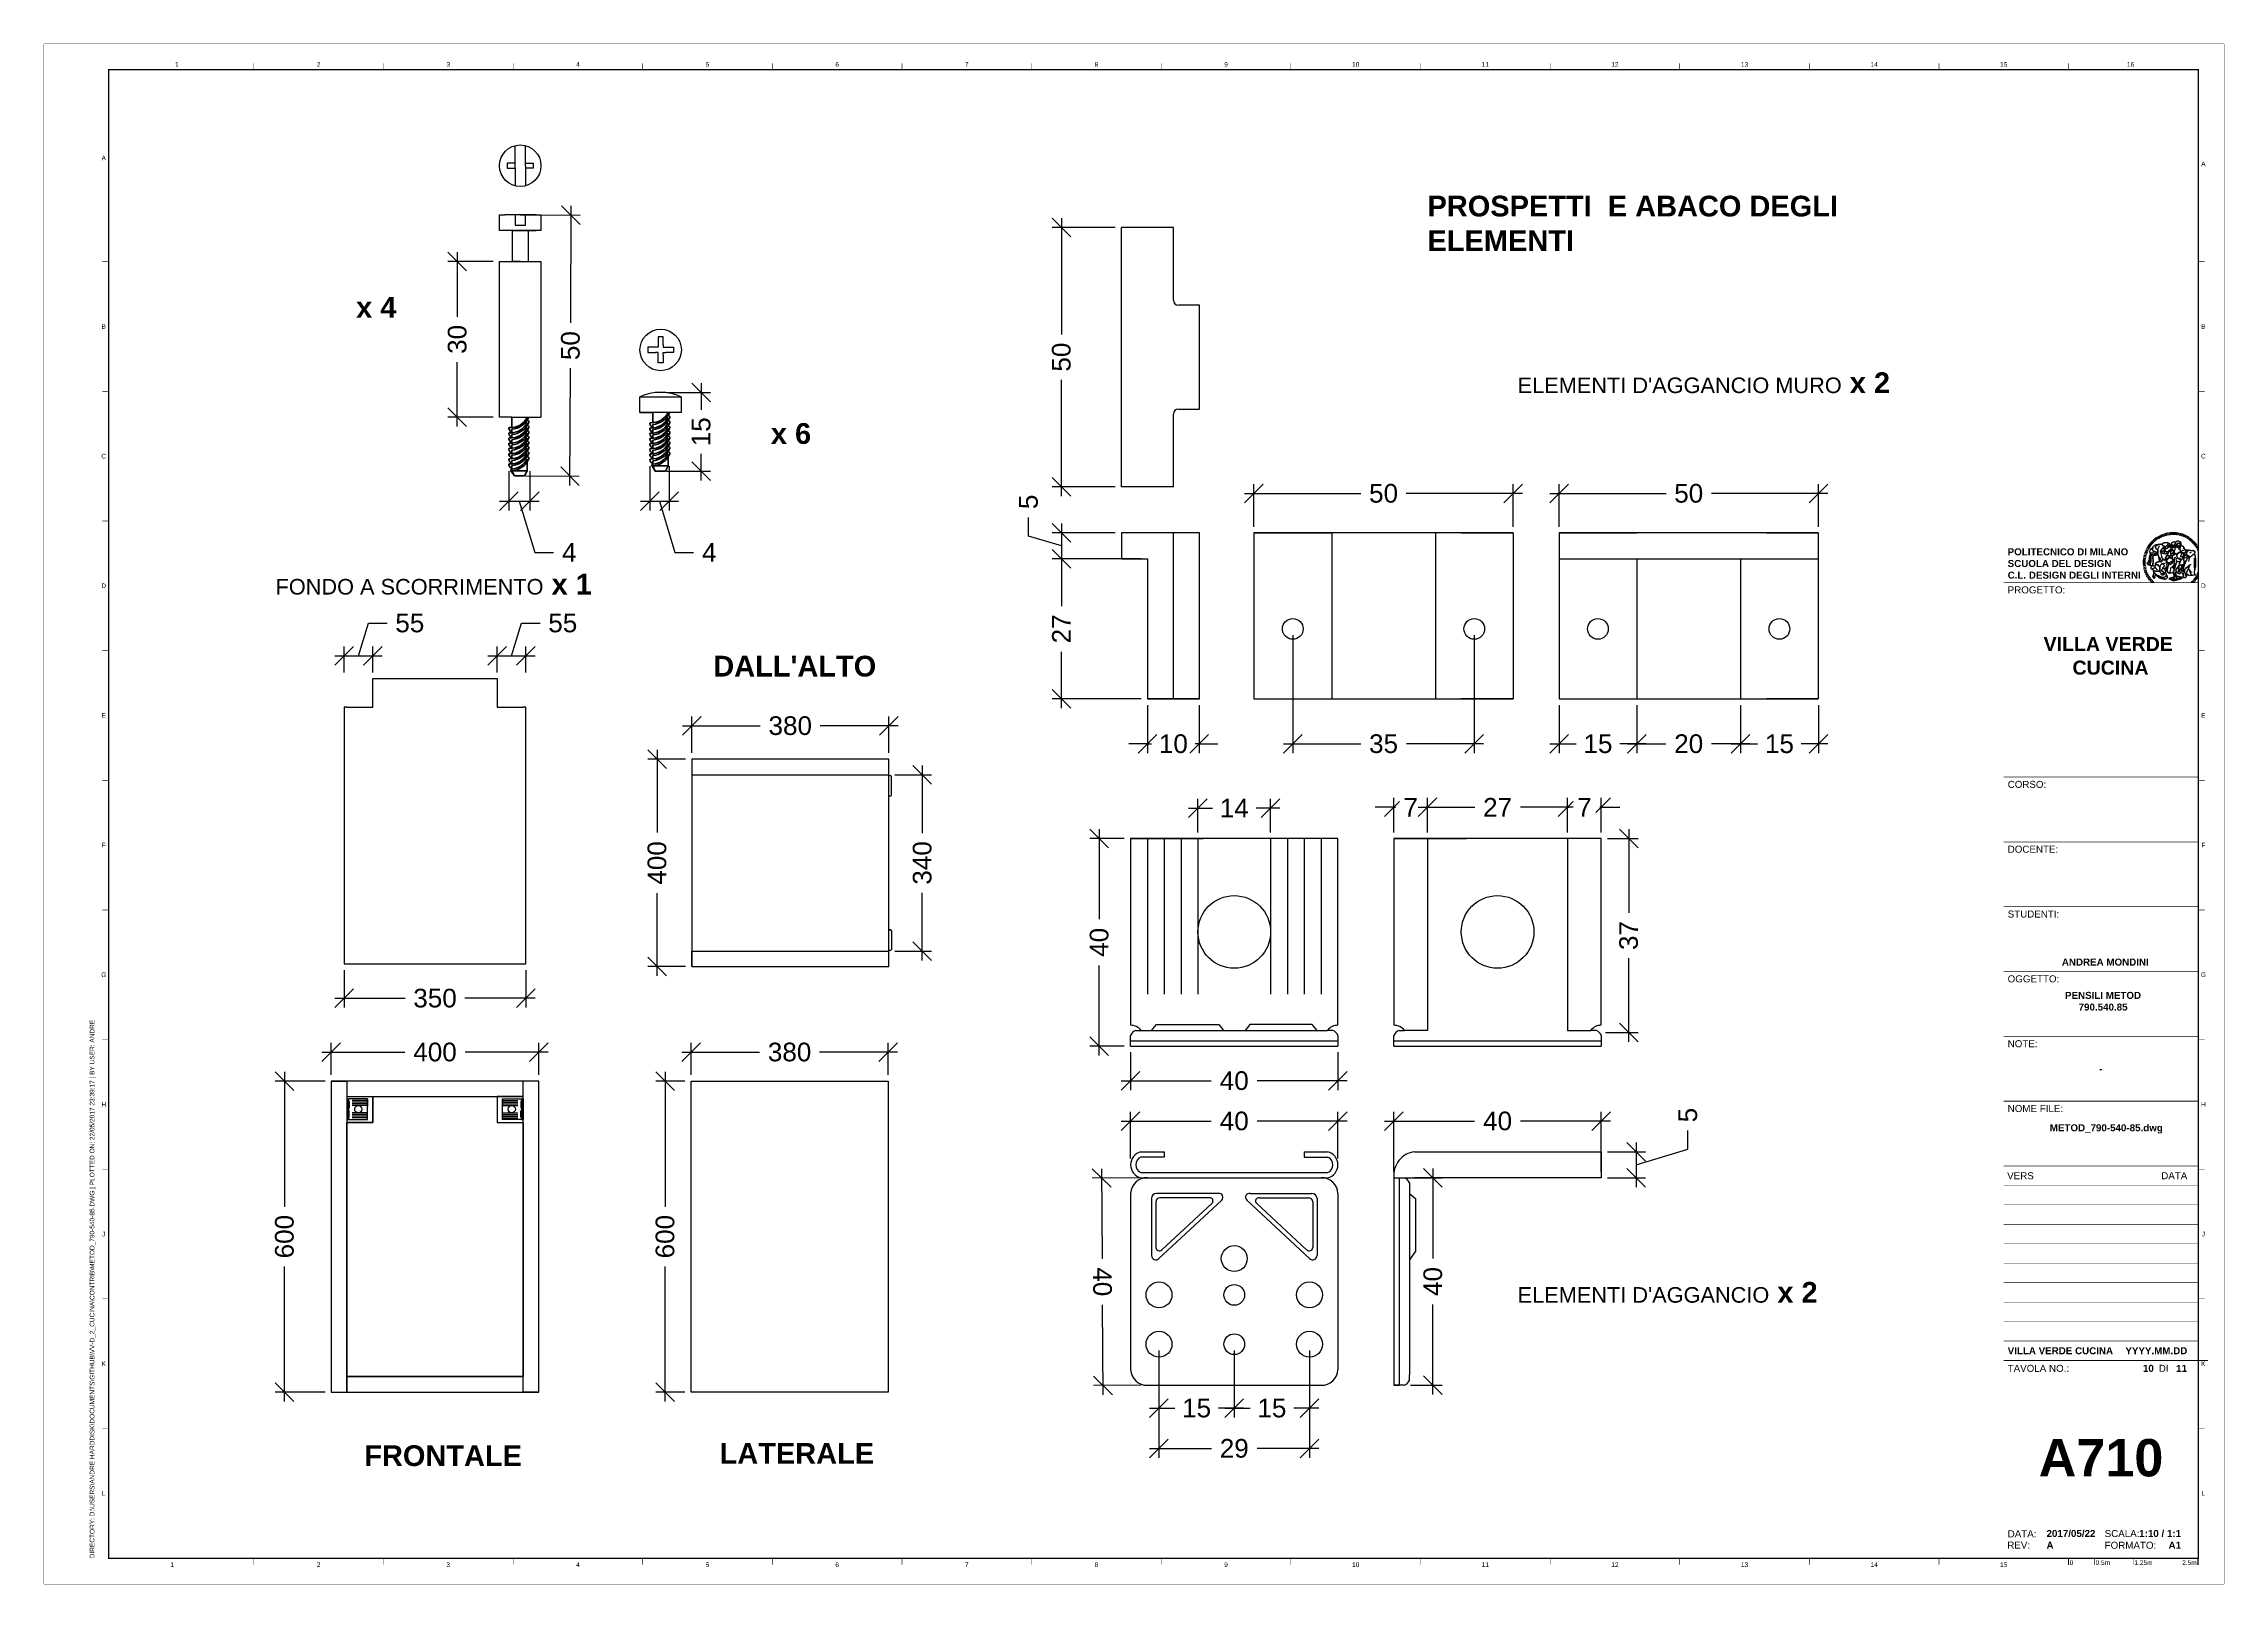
# Paper-space layout 'Layout1' of a CAD drawing. Header units: millimetres. Extents: x 0 to 421, y 0 to 297.
# The model-space entities are those that its viewports show. They can reach past a viewport. Long polylines and large blocks are cut down to what shows.
import ezdxf
from ezdxf.enums import TextEntityAlignment as Align

# ---------------------------------------------------------------- set-up
doc = ezdxf.new("R2010")
doc.units = ezdxf.units.MM
doc.set_wipeout_variables(frame=1)
doc.layers.get('0').update_dxf_attribs({"lineweight": 13})
for name, color, linetype in [('G-ANNO-LOGO', 3, 'Continuous'), ('G-ANNO-TEXT', 3, 'Continuous'), ('G-ANNO-TTLB', 3, 'Continuous'), ('IF-ANNO SYMB', 3, 'Continuous'), ('IF-FURN', 7, 'Continuous')]:
    doc.layers.add(name, color=color, linetype=linetype)
doc.layers.add('G-ANNO-NPLT', color=210, linetype='Continuous', plot=False)
doc.layers.add('IF-DETL', color=4, linetype='Continuous', lineweight=35)
doc.layers.get('0').off()
doc.styles.add('ARIAL', font='arial.ttf')
doc.styles.add('ARIAL-BOLD', font='')
doc.styles.add('E-ARIAL', font='arial.ttf')
doc.styles.get("Standard").update_dxf_attribs({"font": 'arial.ttf'})
doc.styles.get('ARIAL-BOLD').set_extended_font_data('Arial', bold=True)
doc.dimstyles.new('TICK_36', dxfattribs={"dimtxt": 3.6, "dimasz": 3.6, "dimexe": 1.8, "dimexo": 1.2, "dimgap": 1.8, "dimtad": 0, "dimdec": 0, "dimzin": 0, "dimdsep": 46, "dimtxsty": 'ARIAL', "dimblk": 'OBLIQUE', "dimcen": 1.8, "dimdle": 1.8, "dimclrd": 256, "dimclrt": 256, "dimadec": 0, "dimazin": 0, "dimtfac": 1, "dimtdec": 0, "dimtmove": 1, "dimatfit": 3, "dimldrblk": 'OPEN90', "dimfxl": 1, "dimtfill": 1, "dimtolj": 1, "dimtzin": 0, "dimarcsym": 0})

psp = doc.layouts.get("Layout1")

# ---------------------------------------------------------------- texts
at = {"layer": 'IF-ANNO SYMB', "char_height": 4, "attachment_point": 1}
for s, insert in [('{\\fArial|b1|i0|c0|p34;PROSPETTI  E ABACO DEGLI ELEMENTI}', (266.908, 267.768)), ('{\\fArial|b1|i0|c0|p34;x 4}', (60.278, 248.241)), ("{\\H0.75x;ELEMENTI D'AGGANCIO MURO\\fArial|b1|i0|c0|p34;\\H1.33333x; x 2}", (284.289, 233.707)), ('{\\fArial|b1|i0|c0|p34;x 6}', (140.263, 223.912)), ("{\\fArial|b1|i0|c0|p34;DALL'ALTO}", (129.155, 179.058)), ("{\\H0.75x;ELEMENTI D'AGGANCIO\\fArial|b1|i0|c0|p34;\\H1.33333x; x 2}", (284.289, 58.317)), ('{\\fArial|b1|i0|c0|p34;\\H1x;FRONTALE}', (61.841, 26.821)), ('{\\fArial|b1|i0|c0|p34;LATERALE}', (130.371, 27.255))]:
    psp.add_mtext_dynamic_manual_height_columns(s, width=83.23774, gutter_width=12.5, heights=[0], dxfattribs=dict(at, insert=insert))

msp = doc.modelspace()

# ---------------------------------------------------------------- blocks, each defined once
blk = doc.blocks.new('_Oblique')
at = {"color": 0, "linetype": 'ByBlock', "lineweight": -2}
blk.add_line((-0.5, -0.5), (0.5, 0.5), dxfattribs=at)
blk = doc.blocks.new('*D64')
at = {"layer": 'DEFPOINTS', "color": 0, "transparency": 16777216}
for p in [(57.99, 119.66), (92.99, 119.66), (92.99, 113.02)]:
    blk.add_point(p, dxfattribs=at)
at = {"layer": 'IF-ANNO SYMB', "color": 0, "lineweight": -2, "transparency": 16777216}
for p, q in [((57.99, 118.46), (57.99, 111.22)), ((92.99, 118.46), (92.99, 111.22))]:
    blk.add_line(p, q, dxfattribs=at)
at = {"layer": 'IF-ANNO SYMB', "lineweight": -2, "transparency": 16777216}
for p, q in [((56.19, 113.02), (69.72, 113.02)), ((94.79, 113.02), (81.26, 113.02))]:
    blk.add_line(p, q, dxfattribs=at)
at = {"layer": 'IF-ANNO SYMB', "lineweight": -2, "transparency": 16777216, "xscale": 3.6, "yscale": 3.6, "zscale": 3.6, "rotation": 180}
blk.add_blockref('_Oblique', (57.99, 113.02), dxfattribs=at)
at = {"layer": 'IF-ANNO SYMB', "lineweight": -2, "transparency": 16777216, "xscale": 3.6, "yscale": 3.6, "zscale": 3.6}
blk.add_blockref('_Oblique', (92.99, 113.02), dxfattribs=at)
at = {"layer": 'IF-ANNO SYMB', "transparency": 16777216, "insert": (75.49, 113.02), "char_height": 3.6, "attachment_point": 5, "style": 'ARIAL', "bg_fill": 3, "box_fill_scale": 1.1, "bg_fill_color": 256, "bg_fill_true_color": 13158600, "bg_fill_transparency": 0}
blk.add_mtext('\\A1;350', dxfattribs=at)
blk = doc.blocks.new('_Open90')
at = {"color": 0, "linetype": 'ByBlock', "lineweight": -2}
for p, q in [((0, 0), (-1, 0)), ((-0.5, 0.5), (0, 0)), ((0, 0), (-0.5, -0.5))]:
    blk.add_line(p, q, dxfattribs=at)
blk = doc.blocks.new('*D65')
at = {"layer": 'DEFPOINTS', "color": 0, "transparency": 16777216}
for p in [(95.49, 102.63), (55.49, 97.05), (95.49, 97.05)]:
    blk.add_point(p, dxfattribs=at)
at = {"layer": 'IF-ANNO SYMB', "lineweight": -2, "transparency": 16777216}
for p, q in [((53.69, 102.63), (69.65, 102.63)), ((97.29, 102.63), (81.33, 102.63))]:
    blk.add_line(p, q, dxfattribs=at)
at = {"layer": 'IF-ANNO SYMB', "color": 0, "lineweight": -2, "transparency": 16777216}
for p, q in [((55.49, 98.25), (55.49, 104.43)), ((95.49, 98.25), (95.49, 104.43))]:
    blk.add_line(p, q, dxfattribs=at)
at = {"layer": 'IF-ANNO SYMB', "lineweight": -2, "transparency": 16777216, "xscale": 3.6, "yscale": 3.6, "zscale": 3.6, "rotation": 180}
blk.add_blockref('_Oblique', (55.49, 102.63), dxfattribs=at)
at = {"layer": 'IF-ANNO SYMB', "lineweight": -2, "transparency": 16777216, "xscale": 3.6, "yscale": 3.6, "zscale": 3.6}
blk.add_blockref('_Oblique', (95.49, 102.63), dxfattribs=at)
at = {"layer": 'IF-ANNO SYMB', "transparency": 16777216, "insert": (75.49, 102.63), "char_height": 3.6, "attachment_point": 5, "style": 'ARIAL', "bg_fill": 3, "box_fill_scale": 1.1, "bg_fill_color": 256, "bg_fill_true_color": 13158600, "bg_fill_transparency": 0}
blk.add_mtext('\\A1;400', dxfattribs=at)
blk = doc.blocks.new('*D66')
at = {"layer": 'DEFPOINTS', "color": 0, "transparency": 16777216}
for p in [(55.49, 97.05), (46.45, 37.05), (55.49, 37.05)]:
    blk.add_point(p, dxfattribs=at)
at = {"layer": 'IF-ANNO SYMB', "color": 0, "lineweight": -2, "transparency": 16777216}
for p, q in [((54.29, 97.05), (44.65, 97.05)), ((54.29, 37.05), (44.65, 37.05))]:
    blk.add_line(p, q, dxfattribs=at)
at = {"layer": 'IF-ANNO SYMB', "lineweight": -2, "transparency": 16777216}
for p, q in [((46.45, 98.85), (46.45, 72.83)), ((46.45, 35.25), (46.45, 61.27))]:
    blk.add_line(p, q, dxfattribs=at)
at = {"layer": 'IF-ANNO SYMB', "lineweight": -2, "transparency": 16777216, "xscale": 3.6, "yscale": 3.6, "zscale": 3.6}
for p, rotation in [((46.45, 97.05), 90), ((46.45, 37.05), 270)]:
    blk.add_blockref('_Oblique', p, dxfattribs=dict(at, rotation=rotation))
at = {"layer": 'IF-ANNO SYMB', "transparency": 16777216, "insert": (46.45, 67.05), "char_height": 3.6, "attachment_point": 5, "rotation": 90, "style": 'ARIAL', "bg_fill": 3, "box_fill_scale": 1.1, "bg_fill_color": 256, "bg_fill_true_color": 13158600, "bg_fill_transparency": 0}
blk.add_mtext('\\A1;600', dxfattribs=at)
blk = doc.blocks.new('*D67')
at = {"layer": 'DEFPOINTS', "color": 0, "transparency": 16777216}
for p in [(162.87, 102.63), (124.87, 97.05), (162.87, 97.05)]:
    blk.add_point(p, dxfattribs=at)
at = {"layer": 'IF-ANNO SYMB', "lineweight": -2, "transparency": 16777216}
for p, q in [((123.07, 102.63), (138.1, 102.63)), ((164.67, 102.63), (149.64, 102.63))]:
    blk.add_line(p, q, dxfattribs=at)
at = {"layer": 'IF-ANNO SYMB', "color": 0, "lineweight": -2, "transparency": 16777216}
for p, q in [((124.87, 98.25), (124.87, 104.43)), ((162.87, 98.25), (162.87, 104.43))]:
    blk.add_line(p, q, dxfattribs=at)
at = {"layer": 'IF-ANNO SYMB', "lineweight": -2, "transparency": 16777216, "xscale": 3.6, "yscale": 3.6, "zscale": 3.6, "rotation": 180}
blk.add_blockref('_Oblique', (124.87, 102.63), dxfattribs=at)
at = {"layer": 'IF-ANNO SYMB', "lineweight": -2, "transparency": 16777216, "xscale": 3.6, "yscale": 3.6, "zscale": 3.6}
blk.add_blockref('_Oblique', (162.87, 102.63), dxfattribs=at)
at = {"layer": 'IF-ANNO SYMB', "transparency": 16777216, "insert": (143.87, 102.63), "char_height": 3.6, "attachment_point": 5, "style": 'ARIAL', "bg_fill": 3, "box_fill_scale": 1.1, "bg_fill_color": 256, "bg_fill_true_color": 13158600, "bg_fill_transparency": 0}
blk.add_mtext('\\A1;380', dxfattribs=at)
blk = doc.blocks.new('*D68')
at = {"layer": 'DEFPOINTS', "color": 0, "transparency": 16777216}
for p in [(124.87, 97.05), (119.86, 37.05), (124.87, 37.05)]:
    blk.add_point(p, dxfattribs=at)
at = {"layer": 'IF-ANNO SYMB', "color": 0, "lineweight": -2, "transparency": 16777216}
for p, q in [((123.67, 97.05), (118.06, 97.05)), ((123.67, 37.05), (118.06, 37.05))]:
    blk.add_line(p, q, dxfattribs=at)
at = {"layer": 'IF-ANNO SYMB', "lineweight": -2, "transparency": 16777216}
for p, q in [((119.86, 98.85), (119.86, 72.83)), ((119.86, 35.25), (119.86, 61.27))]:
    blk.add_line(p, q, dxfattribs=at)
at = {"layer": 'IF-ANNO SYMB', "lineweight": -2, "transparency": 16777216, "xscale": 3.6, "yscale": 3.6, "zscale": 3.6}
for p, rotation in [((119.86, 97.05), 90), ((119.86, 37.05), 270)]:
    blk.add_blockref('_Oblique', p, dxfattribs=dict(at, rotation=rotation))
at = {"layer": 'IF-ANNO SYMB', "transparency": 16777216, "insert": (119.86, 67.05), "char_height": 3.6, "attachment_point": 5, "rotation": 90, "style": 'ARIAL', "bg_fill": 3, "box_fill_scale": 1.1, "bg_fill_color": 256, "bg_fill_true_color": 13158600, "bg_fill_transparency": 0}
blk.add_mtext('\\A1;600', dxfattribs=at)
blk = doc.blocks.new('*D69')
at = {"layer": 'DEFPOINTS', "color": 0, "transparency": 16777216}
for p in [(125, 159.11), (118.31, 119.11), (125, 119.11)]:
    blk.add_point(p, dxfattribs=at)
at = {"layer": 'IF-ANNO SYMB', "lineweight": -2, "transparency": 16777216}
for p, q in [((118.31, 160.91), (118.31, 144.95)), ((118.31, 117.31), (118.31, 133.27))]:
    blk.add_line(p, q, dxfattribs=at)
at = {"layer": 'IF-ANNO SYMB', "color": 0, "lineweight": -2, "transparency": 16777216}
for p, q in [((123.8, 159.11), (116.51, 159.11)), ((123.8, 119.11), (116.51, 119.11))]:
    blk.add_line(p, q, dxfattribs=at)
at = {"layer": 'IF-ANNO SYMB', "lineweight": -2, "transparency": 16777216, "xscale": 3.6, "yscale": 3.6, "zscale": 3.6}
for p, rotation in [((118.31, 159.11), 90), ((118.31, 119.11), 270)]:
    blk.add_blockref('_Oblique', p, dxfattribs=dict(at, rotation=rotation))
at = {"layer": 'IF-ANNO SYMB', "transparency": 16777216, "insert": (118.31, 139.11), "char_height": 3.6, "attachment_point": 5, "rotation": 90, "style": 'ARIAL', "bg_fill": 3, "box_fill_scale": 1.1, "bg_fill_color": 256, "bg_fill_true_color": 13158600, "bg_fill_transparency": 0}
blk.add_mtext('\\A1;400', dxfattribs=at)
blk = doc.blocks.new('*D70')
at = {"layer": 'DEFPOINTS', "color": 0, "transparency": 16777216}
for p in [(163, 165.56), (125, 159.11), (163, 159.11)]:
    blk.add_point(p, dxfattribs=at)
at = {"layer": 'IF-ANNO SYMB', "lineweight": -2, "transparency": 16777216}
for p, q in [((123.2, 165.56), (138.23, 165.56)), ((164.8, 165.56), (149.77, 165.56))]:
    blk.add_line(p, q, dxfattribs=at)
at = {"layer": 'IF-ANNO SYMB', "color": 0, "lineweight": -2, "transparency": 16777216}
for p, q in [((125, 160.31), (125, 167.36)), ((163, 160.31), (163, 167.36))]:
    blk.add_line(p, q, dxfattribs=at)
at = {"layer": 'IF-ANNO SYMB', "lineweight": -2, "transparency": 16777216, "xscale": 3.6, "yscale": 3.6, "zscale": 3.6, "rotation": 180}
blk.add_blockref('_Oblique', (125, 165.56), dxfattribs=at)
at = {"layer": 'IF-ANNO SYMB', "lineweight": -2, "transparency": 16777216, "xscale": 3.6, "yscale": 3.6, "zscale": 3.6}
blk.add_blockref('_Oblique', (163, 165.56), dxfattribs=at)
at = {"layer": 'IF-ANNO SYMB', "transparency": 16777216, "insert": (144, 165.56), "char_height": 3.6, "attachment_point": 5, "style": 'ARIAL', "bg_fill": 3, "box_fill_scale": 1.1, "bg_fill_color": 256, "bg_fill_true_color": 13158600, "bg_fill_transparency": 0}
blk.add_mtext('\\A1;380', dxfattribs=at)
blk = doc.blocks.new('*D71')
at = {"layer": 'DEFPOINTS', "color": 0, "transparency": 16777216}
for p in [(163, 156.11), (169.46, 156.11), (163, 122.11)]:
    blk.add_point(p, dxfattribs=at)
at = {"layer": 'IF-ANNO SYMB', "color": 0, "lineweight": -2, "transparency": 16777216}
for p, q in [((164.2, 156.11), (171.26, 156.11)), ((164.2, 122.11), (171.26, 122.11))]:
    blk.add_line(p, q, dxfattribs=at)
at = {"layer": 'IF-ANNO SYMB', "lineweight": -2, "transparency": 16777216}
for p, q in [((169.46, 157.91), (169.46, 144.88)), ((169.46, 120.31), (169.46, 133.34))]:
    blk.add_line(p, q, dxfattribs=at)
at = {"layer": 'IF-ANNO SYMB', "lineweight": -2, "transparency": 16777216, "xscale": 3.6, "yscale": 3.6, "zscale": 3.6}
for p, rotation in [((169.46, 156.11), 90), ((169.46, 122.11), 270)]:
    blk.add_blockref('_Oblique', p, dxfattribs=dict(at, rotation=rotation))
at = {"layer": 'IF-ANNO SYMB', "transparency": 16777216, "insert": (169.46, 139.11), "char_height": 3.6, "attachment_point": 5, "rotation": 90, "style": 'ARIAL', "bg_fill": 3, "box_fill_scale": 1.1, "bg_fill_color": 256, "bg_fill_true_color": 13158600, "bg_fill_transparency": 0}
blk.add_mtext('\\A1;340', dxfattribs=at)
blk = doc.blocks.new('*D72')
at = {"layer": 'DEFPOINTS', "color": 0, "transparency": 16777216}
for p in [(92.99, 179.03), (87.49, 174.66), (92.99, 174.66)]:
    blk.add_point(p, dxfattribs=at)
at = {"layer": 'IF-ANNO SYMB', "lineweight": -2, "transparency": 16777216}
for p, q in [((90.24, 179.03), (92.14, 185.36)), ((92.14, 185.36), (95.74, 185.36)), ((85.69, 179.03), (94.79, 179.03))]:
    blk.add_line(p, q, dxfattribs=at)
at = {"layer": 'IF-ANNO SYMB', "color": 0, "lineweight": -2, "transparency": 16777216}
for p, q in [((87.49, 175.86), (87.49, 180.83)), ((92.99, 175.86), (92.99, 180.83))]:
    blk.add_line(p, q, dxfattribs=at)
at = {"layer": 'IF-ANNO SYMB', "lineweight": -2, "transparency": 16777216, "xscale": 3.6, "yscale": 3.6, "zscale": 3.6, "rotation": 180}
blk.add_blockref('_Oblique', (87.49, 179.03), dxfattribs=at)
at = {"layer": 'IF-ANNO SYMB', "lineweight": -2, "transparency": 16777216, "xscale": 3.6, "yscale": 3.6, "zscale": 3.6}
blk.add_blockref('_Oblique', (92.99, 179.03), dxfattribs=at)
at = {"layer": 'IF-ANNO SYMB', "transparency": 16777216, "insert": (100.13, 185.36), "char_height": 3.6, "attachment_point": 5, "style": 'ARIAL', "bg_fill": 3, "box_fill_scale": 1.1, "bg_fill_color": 256, "bg_fill_true_color": 13158600, "bg_fill_transparency": 0}
blk.add_mtext('\\A1;55', dxfattribs=at)
blk = doc.blocks.new('*D73')
at = {"layer": 'DEFPOINTS', "color": 0, "transparency": 16777216}
for p in [(63.49, 179.03), (57.99, 174.66), (63.49, 174.66)]:
    blk.add_point(p, dxfattribs=at)
at = {"layer": 'IF-ANNO SYMB', "lineweight": -2, "transparency": 16777216}
for p, q in [((60.74, 179.03), (62.64, 185.36)), ((62.64, 185.36), (66.24, 185.36)), ((56.19, 179.03), (65.29, 179.03))]:
    blk.add_line(p, q, dxfattribs=at)
at = {"layer": 'IF-ANNO SYMB', "color": 0, "lineweight": -2, "transparency": 16777216}
for p, q in [((57.99, 175.86), (57.99, 180.83)), ((63.49, 175.86), (63.49, 180.83))]:
    blk.add_line(p, q, dxfattribs=at)
at = {"layer": 'IF-ANNO SYMB', "lineweight": -2, "transparency": 16777216, "xscale": 3.6, "yscale": 3.6, "zscale": 3.6, "rotation": 180}
blk.add_blockref('_Oblique', (57.99, 179.03), dxfattribs=at)
at = {"layer": 'IF-ANNO SYMB', "lineweight": -2, "transparency": 16777216, "xscale": 3.6, "yscale": 3.6, "zscale": 3.6}
blk.add_blockref('_Oblique', (63.49, 179.03), dxfattribs=at)
at = {"layer": 'IF-ANNO SYMB', "transparency": 16777216, "insert": (70.63, 185.36), "char_height": 3.6, "attachment_point": 5, "style": 'ARIAL', "bg_fill": 3, "box_fill_scale": 1.1, "bg_fill_color": 256, "bg_fill_true_color": 13158600, "bg_fill_transparency": 0}
blk.add_mtext('\\A1;55', dxfattribs=at)
blk = doc.blocks.new('*D74')
at = {"layer": 'DEFPOINTS', "color": 0, "transparency": 16777216}
for p in [(207.89, 261.64), (196.29, 211.64), (207.89, 211.64)]:
    blk.add_point(p, dxfattribs=at)
at = {"layer": 'IF-ANNO SYMB', "color": 0, "lineweight": -2, "transparency": 16777216}
for p, q in [((206.69, 261.64), (194.49, 261.64)), ((206.69, 211.64), (194.49, 211.64))]:
    blk.add_line(p, q, dxfattribs=at)
at = {"layer": 'IF-ANNO SYMB', "lineweight": -2, "transparency": 16777216}
for p, q in [((196.29, 263.44), (196.29, 241.01)), ((196.29, 209.84), (196.29, 232.27))]:
    blk.add_line(p, q, dxfattribs=at)
at = {"layer": 'IF-ANNO SYMB', "lineweight": -2, "transparency": 16777216, "xscale": 3.6, "yscale": 3.6, "zscale": 3.6}
for p, rotation in [((196.29, 261.64), 90), ((196.29, 211.64), 270)]:
    blk.add_blockref('_Oblique', p, dxfattribs=dict(at, rotation=rotation))
at = {"layer": 'IF-ANNO SYMB', "transparency": 16777216, "insert": (196.29, 236.64), "char_height": 3.6, "attachment_point": 5, "rotation": 90, "style": 'ARIAL', "bg_fill": 3, "box_fill_scale": 1.1, "bg_fill_color": 256, "bg_fill_true_color": 13158600, "bg_fill_transparency": 0}
blk.add_mtext('\\A1;50', dxfattribs=at)
blk = doc.blocks.new('*D75')
at = {"layer": 'DEFPOINTS', "color": 0, "transparency": 16777216}
for p in [(283.43, 210.36), (233.43, 202.74), (283.43, 202.74)]:
    blk.add_point(p, dxfattribs=at)
at = {"layer": 'IF-ANNO SYMB', "lineweight": -2, "transparency": 16777216}
for p, q in [((231.63, 210.36), (254.06, 210.36)), ((285.23, 210.36), (262.8, 210.36))]:
    blk.add_line(p, q, dxfattribs=at)
at = {"layer": 'IF-ANNO SYMB', "color": 0, "lineweight": -2, "transparency": 16777216}
for p, q in [((233.43, 203.94), (233.43, 212.16)), ((283.43, 203.94), (283.43, 212.16))]:
    blk.add_line(p, q, dxfattribs=at)
at = {"layer": 'IF-ANNO SYMB', "lineweight": -2, "transparency": 16777216, "xscale": 3.6, "yscale": 3.6, "zscale": 3.6, "rotation": 180}
blk.add_blockref('_Oblique', (233.43, 210.36), dxfattribs=at)
at = {"layer": 'IF-ANNO SYMB', "lineweight": -2, "transparency": 16777216, "xscale": 3.6, "yscale": 3.6, "zscale": 3.6}
blk.add_blockref('_Oblique', (283.43, 210.36), dxfattribs=at)
at = {"layer": 'IF-ANNO SYMB', "transparency": 16777216, "insert": (258.43, 210.36), "char_height": 3.6, "attachment_point": 5, "style": 'ARIAL', "bg_fill": 3, "box_fill_scale": 1.1, "bg_fill_color": 256, "bg_fill_true_color": 13158600, "bg_fill_transparency": 0}
blk.add_mtext('\\A1;50', dxfattribs=at)
blk = doc.blocks.new('*D76')
at = {"layer": 'DEFPOINTS', "color": 0, "transparency": 16777216}
for p in [(342.28, 210.36), (292.28, 202.74), (342.28, 202.74)]:
    blk.add_point(p, dxfattribs=at)
at = {"layer": 'IF-ANNO SYMB', "lineweight": -2, "transparency": 16777216}
for p, q in [((290.48, 210.36), (312.91, 210.36)), ((344.08, 210.36), (321.65, 210.36))]:
    blk.add_line(p, q, dxfattribs=at)
at = {"layer": 'IF-ANNO SYMB', "color": 0, "lineweight": -2, "transparency": 16777216}
for p, q in [((292.28, 203.94), (292.28, 212.16)), ((342.28, 203.94), (342.28, 212.16))]:
    blk.add_line(p, q, dxfattribs=at)
at = {"layer": 'IF-ANNO SYMB', "lineweight": -2, "transparency": 16777216, "xscale": 3.6, "yscale": 3.6, "zscale": 3.6, "rotation": 180}
blk.add_blockref('_Oblique', (292.28, 210.36), dxfattribs=at)
at = {"layer": 'IF-ANNO SYMB', "lineweight": -2, "transparency": 16777216, "xscale": 3.6, "yscale": 3.6, "zscale": 3.6}
blk.add_blockref('_Oblique', (342.28, 210.36), dxfattribs=at)
at = {"layer": 'IF-ANNO SYMB', "transparency": 16777216, "insert": (317.28, 210.36), "char_height": 3.6, "attachment_point": 5, "style": 'ARIAL', "bg_fill": 3, "box_fill_scale": 1.1, "bg_fill_color": 256, "bg_fill_true_color": 13158600, "bg_fill_transparency": 0}
blk.add_mtext('\\A1;50', dxfattribs=at)
blk = doc.blocks.new('*D77')
at = {"layer": 'DEFPOINTS', "color": 0, "transparency": 16777216}
for p in [(292.28, 170.74), (307.28, 170.74), (307.28, 162.08)]:
    blk.add_point(p, dxfattribs=at)
at = {"layer": 'IF-ANNO SYMB', "color": 0, "lineweight": -2, "transparency": 16777216}
for p, q in [((292.28, 169.54), (292.28, 160.28)), ((307.28, 169.54), (307.28, 160.28))]:
    blk.add_line(p, q, dxfattribs=at)
at = {"layer": 'IF-ANNO SYMB', "lineweight": -2, "transparency": 16777216}
for p, q in [((290.48, 162.08), (295.55, 162.08)), ((309.08, 162.08), (304, 162.08))]:
    blk.add_line(p, q, dxfattribs=at)
at = {"layer": 'IF-ANNO SYMB', "lineweight": -2, "transparency": 16777216, "xscale": 3.6, "yscale": 3.6, "zscale": 3.6, "rotation": 180}
blk.add_blockref('_Oblique', (292.28, 162.08), dxfattribs=at)
at = {"layer": 'IF-ANNO SYMB', "lineweight": -2, "transparency": 16777216, "xscale": 3.6, "yscale": 3.6, "zscale": 3.6}
blk.add_blockref('_Oblique', (307.28, 162.08), dxfattribs=at)
at = {"layer": 'IF-ANNO SYMB', "transparency": 16777216, "insert": (299.78, 162.08), "char_height": 3.6, "attachment_point": 5, "style": 'ARIAL', "bg_fill": 3, "box_fill_scale": 1.1, "bg_fill_color": 256, "bg_fill_true_color": 13158600, "bg_fill_transparency": 0}
blk.add_mtext('\\A1;15', dxfattribs=at)
blk = doc.blocks.new('*D78')
at = {"layer": 'DEFPOINTS', "color": 0, "transparency": 16777216}
for p in [(307.28, 170.74), (327.28, 170.74), (327.28, 162.08)]:
    blk.add_point(p, dxfattribs=at)
at = {"layer": 'IF-ANNO SYMB', "color": 0, "lineweight": -2, "transparency": 16777216}
for p, q in [((307.28, 169.54), (307.28, 160.28)), ((327.28, 169.54), (327.28, 160.28))]:
    blk.add_line(p, q, dxfattribs=at)
at = {"layer": 'IF-ANNO SYMB', "lineweight": -2, "transparency": 16777216}
for p, q in [((305.48, 162.08), (312.87, 162.08)), ((329.08, 162.08), (321.68, 162.08))]:
    blk.add_line(p, q, dxfattribs=at)
at = {"layer": 'IF-ANNO SYMB', "lineweight": -2, "transparency": 16777216, "xscale": 3.6, "yscale": 3.6, "zscale": 3.6, "rotation": 180}
blk.add_blockref('_Oblique', (307.28, 162.08), dxfattribs=at)
at = {"layer": 'IF-ANNO SYMB', "lineweight": -2, "transparency": 16777216, "xscale": 3.6, "yscale": 3.6, "zscale": 3.6}
blk.add_blockref('_Oblique', (327.28, 162.08), dxfattribs=at)
at = {"layer": 'IF-ANNO SYMB', "transparency": 16777216, "insert": (317.28, 162.08), "char_height": 3.6, "attachment_point": 5, "style": 'ARIAL', "bg_fill": 3, "box_fill_scale": 1.1, "bg_fill_color": 256, "bg_fill_true_color": 13158600, "bg_fill_transparency": 0}
blk.add_mtext('\\A1;20', dxfattribs=at)
blk = doc.blocks.new('*D79')
at = {"layer": 'DEFPOINTS', "color": 0, "transparency": 16777216}
for p in [(327.28, 170.74), (342.28, 170.74), (342.28, 162.08)]:
    blk.add_point(p, dxfattribs=at)
at = {"layer": 'IF-ANNO SYMB', "color": 0, "lineweight": -2, "transparency": 16777216}
for p, q in [((327.28, 169.54), (327.28, 160.28)), ((342.28, 169.54), (342.28, 160.28))]:
    blk.add_line(p, q, dxfattribs=at)
at = {"layer": 'IF-ANNO SYMB', "lineweight": -2, "transparency": 16777216}
for p, q in [((325.48, 162.08), (330.55, 162.08)), ((344.08, 162.08), (339, 162.08))]:
    blk.add_line(p, q, dxfattribs=at)
at = {"layer": 'IF-ANNO SYMB', "lineweight": -2, "transparency": 16777216, "xscale": 3.6, "yscale": 3.6, "zscale": 3.6, "rotation": 180}
blk.add_blockref('_Oblique', (327.28, 162.08), dxfattribs=at)
at = {"layer": 'IF-ANNO SYMB', "lineweight": -2, "transparency": 16777216, "xscale": 3.6, "yscale": 3.6, "zscale": 3.6}
blk.add_blockref('_Oblique', (342.28, 162.08), dxfattribs=at)
at = {"layer": 'IF-ANNO SYMB', "transparency": 16777216, "insert": (334.78, 162.08), "char_height": 3.6, "attachment_point": 5, "style": 'ARIAL', "bg_fill": 3, "box_fill_scale": 1.1, "bg_fill_color": 256, "bg_fill_true_color": 13158600, "bg_fill_transparency": 0}
blk.add_mtext('\\A1;15', dxfattribs=at)
blk = doc.blocks.new('*D80')
at = {"layer": 'DEFPOINTS', "color": 0, "transparency": 16777216}
for p in [(240.93, 184.24), (275.93, 184.24), (275.93, 162.08)]:
    blk.add_point(p, dxfattribs=at)
at = {"layer": 'IF-ANNO SYMB', "color": 0, "lineweight": -2, "transparency": 16777216}
for p, q in [((240.93, 183.04), (240.93, 160.28)), ((275.93, 183.04), (275.93, 160.28))]:
    blk.add_line(p, q, dxfattribs=at)
at = {"layer": 'IF-ANNO SYMB', "lineweight": -2, "transparency": 16777216}
for p, q in [((239.13, 162.08), (254.04, 162.08)), ((277.73, 162.08), (262.82, 162.08))]:
    blk.add_line(p, q, dxfattribs=at)
at = {"layer": 'IF-ANNO SYMB', "lineweight": -2, "transparency": 16777216, "xscale": 3.6, "yscale": 3.6, "zscale": 3.6, "rotation": 180}
blk.add_blockref('_Oblique', (240.93, 162.08), dxfattribs=at)
at = {"layer": 'IF-ANNO SYMB', "lineweight": -2, "transparency": 16777216, "xscale": 3.6, "yscale": 3.6, "zscale": 3.6}
blk.add_blockref('_Oblique', (275.93, 162.08), dxfattribs=at)
at = {"layer": 'IF-ANNO SYMB', "transparency": 16777216, "insert": (258.43, 162.08), "char_height": 3.6, "attachment_point": 5, "style": 'ARIAL', "bg_fill": 3, "box_fill_scale": 1.1, "bg_fill_color": 256, "bg_fill_true_color": 13158600, "bg_fill_transparency": 0}
blk.add_mtext('\\A1;35', dxfattribs=at)
blk = doc.blocks.new('*D81')
at = {"layer": 'DEFPOINTS', "color": 0, "transparency": 16777216}
for p in [(212.89, 170.74), (222.89, 170.74)]:
    blk.add_point(p, dxfattribs=at)
at = {"layer": 'IF-ANNO SYMB', "color": 0, "lineweight": -2, "transparency": 16777216}
for p, q in [((212.89, 169.54), (212.89, 160.28)), ((222.89, 169.54), (222.89, 160.28))]:
    blk.add_line(p, q, dxfattribs=at)
at = {"layer": 'IF-ANNO SYMB', "lineweight": -2, "transparency": 16777216}
for p, q in [((212.89, 162.08), (209.29, 162.08)), ((212.89, 162.08), (213.69, 162.08)), ((222.89, 162.08), (222.1, 162.08)), ((222.89, 162.08), (226.49, 162.08))]:
    blk.add_line(p, q, dxfattribs=at)
at = {"layer": 'IF-ANNO SYMB', "lineweight": -2, "transparency": 16777216, "xscale": 3.6, "yscale": 3.6, "zscale": 3.6}
blk.add_blockref('_Oblique', (212.89, 162.08), dxfattribs=at)
at = {"layer": 'IF-ANNO SYMB', "lineweight": -2, "transparency": 16777216, "xscale": 3.6, "yscale": 3.6, "zscale": 3.6, "rotation": 180}
blk.add_blockref('_Oblique', (222.89, 162.08), dxfattribs=at)
at = {"layer": 'IF-ANNO SYMB', "transparency": 16777216, "insert": (217.89, 162.08), "char_height": 3.6, "attachment_point": 5, "style": 'ARIAL', "bg_fill": 3, "box_fill_scale": 1.1, "bg_fill_color": 256, "bg_fill_true_color": 13158600, "bg_fill_transparency": 0}
blk.add_mtext('\\A1;10', dxfattribs=at)
at = {"layer": 'DEFPOINTS', "color": 0, "transparency": 16777216}
blk.add_point((222.89, 162.08), dxfattribs=at)
blk = doc.blocks.new('*D82')
at = {"layer": 'DEFPOINTS', "color": 0, "transparency": 16777216}
for p in [(207.89, 202.74), (196.29, 197.74), (207.89, 197.74)]:
    blk.add_point(p, dxfattribs=at)
at = {"layer": 'IF-ANNO SYMB', "lineweight": -2, "transparency": 16777216}
for p, q in [((189.96, 202.13), (189.96, 205.73)), ((196.29, 200.24), (189.96, 202.13)), ((196.29, 204.54), (196.29, 195.94))]:
    blk.add_line(p, q, dxfattribs=at)
at = {"layer": 'IF-ANNO SYMB', "color": 0, "lineweight": -2, "transparency": 16777216}
for p, q in [((206.69, 202.74), (194.49, 202.74)), ((206.69, 197.74), (194.49, 197.74))]:
    blk.add_line(p, q, dxfattribs=at)
at = {"layer": 'IF-ANNO SYMB', "lineweight": -2, "transparency": 16777216, "xscale": 3.6, "yscale": 3.6, "zscale": 3.6}
for p, rotation in [((196.29, 202.74), 90), ((196.29, 197.74), 270)]:
    blk.add_blockref('_Oblique', p, dxfattribs=dict(at, rotation=rotation))
at = {"layer": 'IF-ANNO SYMB', "transparency": 16777216, "insert": (189.96, 208.73), "char_height": 3.6, "attachment_point": 5, "rotation": 90, "style": 'ARIAL', "bg_fill": 3, "box_fill_scale": 1.1, "bg_fill_color": 256, "bg_fill_true_color": 13158600, "bg_fill_transparency": 0}
blk.add_mtext('\\A1;5', dxfattribs=at)
blk = doc.blocks.new('*D83')
at = {"layer": 'DEFPOINTS', "color": 0, "transparency": 16777216}
for p in [(212.89, 197.74), (196.29, 170.74), (212.89, 170.74)]:
    blk.add_point(p, dxfattribs=at)
at = {"layer": 'IF-ANNO SYMB', "color": 0, "lineweight": -2, "transparency": 16777216}
for p, q in [((211.69, 197.74), (194.49, 197.74)), ((211.69, 170.74), (194.49, 170.74))]:
    blk.add_line(p, q, dxfattribs=at)
at = {"layer": 'IF-ANNO SYMB', "lineweight": -2, "transparency": 16777216}
for p, q in [((196.29, 199.54), (196.29, 188.64)), ((196.29, 168.94), (196.29, 179.83))]:
    blk.add_line(p, q, dxfattribs=at)
at = {"layer": 'IF-ANNO SYMB', "lineweight": -2, "transparency": 16777216, "xscale": 3.6, "yscale": 3.6, "zscale": 3.6}
for p, rotation in [((196.29, 197.74), 90), ((196.29, 170.74), 270)]:
    blk.add_blockref('_Oblique', p, dxfattribs=dict(at, rotation=rotation))
at = {"layer": 'IF-ANNO SYMB', "transparency": 16777216, "insert": (196.29, 184.24), "char_height": 3.6, "attachment_point": 5, "rotation": 90, "style": 'ARIAL', "bg_fill": 3, "box_fill_scale": 1.1, "bg_fill_color": 256, "bg_fill_true_color": 13158600, "bg_fill_transparency": 0}
blk.add_mtext('\\A1;27', dxfattribs=at)
blk = doc.blocks.new('*D84')
at = {"layer": 'DEFPOINTS', "color": 0, "transparency": 16777216}
for p in [(209.63, 103.8), (249.63, 103.8), (249.63, 97.11)]:
    blk.add_point(p, dxfattribs=at)
at = {"layer": 'IF-ANNO SYMB', "color": 0, "lineweight": -2, "transparency": 16777216}
for p, q in [((209.63, 102.6), (209.63, 95.31)), ((249.63, 102.6), (249.63, 95.31))]:
    blk.add_line(p, q, dxfattribs=at)
at = {"layer": 'IF-ANNO SYMB', "lineweight": -2, "transparency": 16777216}
for p, q in [((207.83, 97.11), (225.19, 97.11)), ((251.43, 97.11), (234.08, 97.11))]:
    blk.add_line(p, q, dxfattribs=at)
at = {"layer": 'IF-ANNO SYMB', "lineweight": -2, "transparency": 16777216, "xscale": 3.6, "yscale": 3.6, "zscale": 3.6, "rotation": 180}
blk.add_blockref('_Oblique', (209.63, 97.11), dxfattribs=at)
at = {"layer": 'IF-ANNO SYMB', "lineweight": -2, "transparency": 16777216, "xscale": 3.6, "yscale": 3.6, "zscale": 3.6}
blk.add_blockref('_Oblique', (249.63, 97.11), dxfattribs=at)
at = {"layer": 'IF-ANNO SYMB', "transparency": 16777216, "insert": (229.63, 97.11), "char_height": 3.6, "attachment_point": 5, "style": 'ARIAL', "bg_fill": 3, "box_fill_scale": 1.1, "bg_fill_color": 256, "bg_fill_true_color": 13158600, "bg_fill_transparency": 0}
blk.add_mtext('\\A1;40', dxfattribs=at)
blk = doc.blocks.new('*D85')
at = {"layer": 'DEFPOINTS', "color": 0, "transparency": 16777216}
for p in [(209.63, 143.8), (203.58, 103.8), (209.63, 103.8)]:
    blk.add_point(p, dxfattribs=at)
at = {"layer": 'IF-ANNO SYMB', "color": 0, "lineweight": -2, "transparency": 16777216}
for p, q in [((208.43, 143.8), (201.78, 143.8)), ((208.43, 103.8), (201.78, 103.8))]:
    blk.add_line(p, q, dxfattribs=at)
at = {"layer": 'IF-ANNO SYMB', "lineweight": -2, "transparency": 16777216}
for p, q in [((203.58, 145.6), (203.58, 128.25)), ((203.58, 102), (203.58, 119.36))]:
    blk.add_line(p, q, dxfattribs=at)
at = {"layer": 'IF-ANNO SYMB', "lineweight": -2, "transparency": 16777216, "xscale": 3.6, "yscale": 3.6, "zscale": 3.6}
for p, rotation in [((203.58, 143.8), 90), ((203.58, 103.8), 270)]:
    blk.add_blockref('_Oblique', p, dxfattribs=dict(at, rotation=rotation))
at = {"layer": 'IF-ANNO SYMB', "transparency": 16777216, "insert": (203.58, 123.8), "char_height": 3.6, "attachment_point": 5, "rotation": 90, "style": 'ARIAL', "bg_fill": 3, "box_fill_scale": 1.1, "bg_fill_color": 256, "bg_fill_true_color": 13158600, "bg_fill_transparency": 0}
blk.add_mtext('\\A1;40', dxfattribs=at)
blk = doc.blocks.new('*D86')
at = {"layer": 'DEFPOINTS', "color": 0, "transparency": 16777216}
for p in [(260.42, 143.8), (266.92, 143.8)]:
    blk.add_point(p, dxfattribs=at)
at = {"layer": 'IF-ANNO SYMB', "color": 0, "lineweight": -2, "transparency": 16777216}
for p, q in [((260.42, 145), (260.42, 151.64)), ((266.92, 145), (266.92, 151.64))]:
    blk.add_line(p, q, dxfattribs=at)
at = {"layer": 'IF-ANNO SYMB', "lineweight": -2, "transparency": 16777216}
for p, q in [((260.42, 149.84), (256.82, 149.84)), ((260.42, 149.84), (260.7, 149.84)), ((266.92, 149.84), (266.63, 149.84)), ((266.92, 149.84), (270.52, 149.84))]:
    blk.add_line(p, q, dxfattribs=at)
at = {"layer": 'IF-ANNO SYMB', "lineweight": -2, "transparency": 16777216, "xscale": 3.6, "yscale": 3.6, "zscale": 3.6}
blk.add_blockref('_Oblique', (260.42, 149.84), dxfattribs=at)
at = {"layer": 'IF-ANNO SYMB', "lineweight": -2, "transparency": 16777216, "xscale": 3.6, "yscale": 3.6, "zscale": 3.6, "rotation": 180}
blk.add_blockref('_Oblique', (266.92, 149.84), dxfattribs=at)
at = {"layer": 'IF-ANNO SYMB', "transparency": 16777216, "insert": (263.67, 149.84), "char_height": 3.6, "attachment_point": 5, "style": 'ARIAL', "bg_fill": 3, "box_fill_scale": 1.1, "bg_fill_color": 256, "bg_fill_true_color": 13158600, "bg_fill_transparency": 0}
blk.add_mtext('\\A1;7', dxfattribs=at)
at = {"layer": 'DEFPOINTS', "color": 0, "transparency": 16777216}
blk.add_point((266.92, 149.84), dxfattribs=at)
blk = doc.blocks.new('*D87')
at = {"layer": 'DEFPOINTS', "color": 0, "transparency": 16777216}
for p in [(293.92, 149.84), (266.92, 143.8), (293.92, 143.8)]:
    blk.add_point(p, dxfattribs=at)
at = {"layer": 'IF-ANNO SYMB', "color": 0, "lineweight": -2, "transparency": 16777216}
for p, q in [((266.92, 145), (266.92, 151.64)), ((293.92, 145), (293.92, 151.64))]:
    blk.add_line(p, q, dxfattribs=at)
at = {"layer": 'IF-ANNO SYMB', "lineweight": -2, "transparency": 16777216}
for p, q in [((265.12, 149.84), (276.01, 149.84)), ((295.72, 149.84), (284.83, 149.84))]:
    blk.add_line(p, q, dxfattribs=at)
at = {"layer": 'IF-ANNO SYMB', "lineweight": -2, "transparency": 16777216, "xscale": 3.6, "yscale": 3.6, "zscale": 3.6, "rotation": 180}
blk.add_blockref('_Oblique', (266.92, 149.84), dxfattribs=at)
at = {"layer": 'IF-ANNO SYMB', "lineweight": -2, "transparency": 16777216, "xscale": 3.6, "yscale": 3.6, "zscale": 3.6}
blk.add_blockref('_Oblique', (293.92, 149.84), dxfattribs=at)
at = {"layer": 'IF-ANNO SYMB', "transparency": 16777216, "insert": (280.42, 149.84), "char_height": 3.6, "attachment_point": 5, "style": 'ARIAL', "bg_fill": 3, "box_fill_scale": 1.1, "bg_fill_color": 256, "bg_fill_true_color": 13158600, "bg_fill_transparency": 0}
blk.add_mtext('\\A1;27', dxfattribs=at)
blk = doc.blocks.new('*D88')
at = {"layer": 'DEFPOINTS', "color": 0, "transparency": 16777216}
for p in [(293.92, 143.8), (300.42, 143.8)]:
    blk.add_point(p, dxfattribs=at)
at = {"layer": 'IF-ANNO SYMB', "color": 0, "lineweight": -2, "transparency": 16777216}
for p, q in [((293.92, 145), (293.92, 151.64)), ((300.42, 145), (300.42, 151.64))]:
    blk.add_line(p, q, dxfattribs=at)
at = {"layer": 'IF-ANNO SYMB', "lineweight": -2, "transparency": 16777216}
for p, q in [((293.92, 149.84), (290.32, 149.84)), ((293.92, 149.84), (294.2, 149.84)), ((300.42, 149.84), (300.13, 149.84)), ((300.42, 149.84), (304.02, 149.84))]:
    blk.add_line(p, q, dxfattribs=at)
at = {"layer": 'IF-ANNO SYMB', "lineweight": -2, "transparency": 16777216, "xscale": 3.6, "yscale": 3.6, "zscale": 3.6}
blk.add_blockref('_Oblique', (293.92, 149.84), dxfattribs=at)
at = {"layer": 'IF-ANNO SYMB', "lineweight": -2, "transparency": 16777216, "xscale": 3.6, "yscale": 3.6, "zscale": 3.6, "rotation": 180}
blk.add_blockref('_Oblique', (300.42, 149.84), dxfattribs=at)
at = {"layer": 'IF-ANNO SYMB', "transparency": 16777216, "insert": (297.17, 149.84), "char_height": 3.6, "attachment_point": 5, "style": 'ARIAL', "bg_fill": 3, "box_fill_scale": 1.1, "bg_fill_color": 256, "bg_fill_true_color": 13158600, "bg_fill_transparency": 0}
blk.add_mtext('\\A1;7', dxfattribs=at)
at = {"layer": 'DEFPOINTS', "color": 0, "transparency": 16777216}
blk.add_point((300.42, 149.84), dxfattribs=at)
blk = doc.blocks.new('*D89')
at = {"layer": 'DEFPOINTS', "color": 0, "transparency": 16777216}
for p in [(236.63, 149.68), (222.63, 143.8), (236.63, 143.8)]:
    blk.add_point(p, dxfattribs=at)
at = {"layer": 'IF-ANNO SYMB', "color": 0, "lineweight": -2, "transparency": 16777216}
for p, q in [((222.63, 145), (222.63, 151.48)), ((236.63, 145), (236.63, 151.48))]:
    blk.add_line(p, q, dxfattribs=at)
at = {"layer": 'IF-ANNO SYMB', "lineweight": -2, "transparency": 16777216}
for p, q in [((220.83, 149.68), (225.43, 149.68)), ((238.43, 149.68), (233.83, 149.68))]:
    blk.add_line(p, q, dxfattribs=at)
at = {"layer": 'IF-ANNO SYMB', "lineweight": -2, "transparency": 16777216, "xscale": 3.6, "yscale": 3.6, "zscale": 3.6, "rotation": 180}
blk.add_blockref('_Oblique', (222.63, 149.68), dxfattribs=at)
at = {"layer": 'IF-ANNO SYMB', "lineweight": -2, "transparency": 16777216, "xscale": 3.6, "yscale": 3.6, "zscale": 3.6}
blk.add_blockref('_Oblique', (236.63, 149.68), dxfattribs=at)
at = {"layer": 'IF-ANNO SYMB', "transparency": 16777216, "insert": (229.63, 149.68), "char_height": 3.6, "attachment_point": 5, "style": 'ARIAL', "bg_fill": 3, "box_fill_scale": 1.1, "bg_fill_color": 256, "bg_fill_true_color": 13158600, "bg_fill_transparency": 0}
blk.add_mtext('\\A1;14', dxfattribs=at)
blk = doc.blocks.new('*D90')
at = {"layer": 'DEFPOINTS', "color": 0, "transparency": 16777216}
for p in [(212.63, 78.4), (204.31, 38.35), (212.88, 38.4)]:
    blk.add_point(p, dxfattribs=at)
at = {"layer": 'IF-ANNO SYMB', "lineweight": -2, "transparency": 16777216}
for p, q in [((204.05, 80.15), (204.16, 62.79)), ((204.32, 36.55), (204.22, 53.9))]:
    blk.add_line(p, q, dxfattribs=at)
at = {"layer": 'IF-ANNO SYMB', "color": 0, "lineweight": -2, "transparency": 16777216}
for p, q in [((211.43, 78.39), (202.26, 78.33)), ((211.68, 38.39), (202.51, 38.33))]:
    blk.add_line(p, q, dxfattribs=at)
at = {"layer": 'IF-ANNO SYMB', "lineweight": -2, "transparency": 16777216, "xscale": 3.6, "yscale": 3.6, "zscale": 3.6}
for p, rotation in [((204.06, 78.35), 90.3580939593236), ((204.31, 38.35), 270.3580939593236)]:
    blk.add_blockref('_Oblique', p, dxfattribs=dict(at, rotation=rotation))
at = {"layer": 'IF-ANNO SYMB', "transparency": 16777216, "insert": (204.19, 58.35), "char_height": 3.6, "attachment_point": 5, "rotation": 270.3581, "style": 'ARIAL', "bg_fill": 3, "box_fill_scale": 1.1, "bg_fill_color": 256, "bg_fill_true_color": 13158600, "bg_fill_transparency": 0}
blk.add_mtext('\\A1;40', dxfattribs=at)
blk = doc.blocks.new('*D91')
at = {"layer": 'DEFPOINTS', "color": 0, "transparency": 16777216}
for p in [(249.63, 89.34), (209.63, 80.9), (249.63, 80.9)]:
    blk.add_point(p, dxfattribs=at)
at = {"layer": 'IF-ANNO SYMB', "lineweight": -2, "transparency": 16777216}
for p, q in [((207.83, 89.34), (225.19, 89.34)), ((251.43, 89.34), (234.08, 89.34))]:
    blk.add_line(p, q, dxfattribs=at)
at = {"layer": 'IF-ANNO SYMB', "color": 0, "lineweight": -2, "transparency": 16777216}
for p, q in [((209.63, 82.1), (209.63, 91.14)), ((249.63, 82.1), (249.63, 91.14))]:
    blk.add_line(p, q, dxfattribs=at)
at = {"layer": 'IF-ANNO SYMB', "lineweight": -2, "transparency": 16777216, "xscale": 3.6, "yscale": 3.6, "zscale": 3.6, "rotation": 180}
blk.add_blockref('_Oblique', (209.63, 89.34), dxfattribs=at)
at = {"layer": 'IF-ANNO SYMB', "lineweight": -2, "transparency": 16777216, "xscale": 3.6, "yscale": 3.6, "zscale": 3.6}
blk.add_blockref('_Oblique', (249.63, 89.34), dxfattribs=at)
at = {"layer": 'IF-ANNO SYMB', "transparency": 16777216, "insert": (229.63, 89.34), "char_height": 3.6, "attachment_point": 5, "style": 'ARIAL', "bg_fill": 3, "box_fill_scale": 1.1, "bg_fill_color": 256, "bg_fill_true_color": 13158600, "bg_fill_transparency": 0}
blk.add_mtext('\\A1;40', dxfattribs=at)
blk = doc.blocks.new('*D92')
at = {"layer": 'DEFPOINTS', "color": 0, "transparency": 16777216}
for p in [(215.11, 46.32), (244.15, 46.32), (244.15, 26.21)]:
    blk.add_point(p, dxfattribs=at)
at = {"layer": 'IF-ANNO SYMB', "color": 0, "lineweight": -2, "transparency": 16777216}
for p, q in [((215.11, 45.12), (215.11, 24.41)), ((244.15, 45.12), (244.15, 24.41))]:
    blk.add_line(p, q, dxfattribs=at)
at = {"layer": 'IF-ANNO SYMB', "lineweight": -2, "transparency": 16777216}
for p, q in [((213.31, 26.21), (225.22, 26.21)), ((245.95, 26.21), (234.05, 26.21))]:
    blk.add_line(p, q, dxfattribs=at)
at = {"layer": 'IF-ANNO SYMB', "lineweight": -2, "transparency": 16777216, "xscale": 3.6, "yscale": 3.6, "zscale": 3.6, "rotation": 180}
blk.add_blockref('_Oblique', (215.11, 26.21), dxfattribs=at)
at = {"layer": 'IF-ANNO SYMB', "lineweight": -2, "transparency": 16777216, "xscale": 3.6, "yscale": 3.6, "zscale": 3.6}
blk.add_blockref('_Oblique', (244.15, 26.21), dxfattribs=at)
at = {"layer": 'IF-ANNO SYMB', "transparency": 16777216, "insert": (229.63, 26.21), "char_height": 3.6, "attachment_point": 5, "style": 'ARIAL', "bg_fill": 3, "box_fill_scale": 1.1, "bg_fill_color": 256, "bg_fill_true_color": 13158600, "bg_fill_transparency": 0}
blk.add_mtext('\\A1;29', dxfattribs=at)
blk = doc.blocks.new('*D93')
at = {"layer": 'DEFPOINTS', "color": 0, "transparency": 16777216}
for p in [(215.11, 46.32), (229.63, 46.32), (229.63, 33.98)]:
    blk.add_point(p, dxfattribs=at)
at = {"layer": 'IF-ANNO SYMB', "color": 0, "lineweight": -2, "transparency": 16777216}
for p, q in [((215.11, 45.12), (215.11, 32.18)), ((229.63, 45.12), (229.63, 32.18))]:
    blk.add_line(p, q, dxfattribs=at)
at = {"layer": 'IF-ANNO SYMB', "lineweight": -2, "transparency": 16777216}
for p, q in [((213.31, 33.98), (218.15, 33.98)), ((231.43, 33.98), (226.6, 33.98))]:
    blk.add_line(p, q, dxfattribs=at)
at = {"layer": 'IF-ANNO SYMB', "lineweight": -2, "transparency": 16777216, "xscale": 3.6, "yscale": 3.6, "zscale": 3.6, "rotation": 180}
blk.add_blockref('_Oblique', (215.11, 33.98), dxfattribs=at)
at = {"layer": 'IF-ANNO SYMB', "lineweight": -2, "transparency": 16777216, "xscale": 3.6, "yscale": 3.6, "zscale": 3.6}
blk.add_blockref('_Oblique', (229.63, 33.98), dxfattribs=at)
at = {"layer": 'IF-ANNO SYMB', "transparency": 16777216, "insert": (222.37, 33.98), "char_height": 3.6, "attachment_point": 5, "style": 'ARIAL', "bg_fill": 3, "box_fill_scale": 1.1, "bg_fill_color": 256, "bg_fill_true_color": 13158600, "bg_fill_transparency": 0}
blk.add_mtext('\\A1;15', dxfattribs=at)
blk = doc.blocks.new('*D94')
at = {"layer": 'DEFPOINTS', "color": 0, "transparency": 16777216}
for p in [(229.63, 46.32), (244.15, 46.32), (244.15, 33.98)]:
    blk.add_point(p, dxfattribs=at)
at = {"layer": 'IF-ANNO SYMB', "color": 0, "lineweight": -2, "transparency": 16777216}
for p, q in [((229.63, 45.12), (229.63, 32.18)), ((244.15, 45.12), (244.15, 32.18))]:
    blk.add_line(p, q, dxfattribs=at)
at = {"layer": 'IF-ANNO SYMB', "lineweight": -2, "transparency": 16777216}
for p, q in [((227.83, 33.98), (232.67, 33.98)), ((245.95, 33.98), (241.11, 33.98))]:
    blk.add_line(p, q, dxfattribs=at)
at = {"layer": 'IF-ANNO SYMB', "lineweight": -2, "transparency": 16777216, "xscale": 3.6, "yscale": 3.6, "zscale": 3.6, "rotation": 180}
blk.add_blockref('_Oblique', (229.63, 33.98), dxfattribs=at)
at = {"layer": 'IF-ANNO SYMB', "lineweight": -2, "transparency": 16777216, "xscale": 3.6, "yscale": 3.6, "zscale": 3.6}
blk.add_blockref('_Oblique', (244.15, 33.98), dxfattribs=at)
at = {"layer": 'IF-ANNO SYMB', "transparency": 16777216, "insert": (236.89, 33.98), "char_height": 3.6, "attachment_point": 5, "style": 'ARIAL', "bg_fill": 3, "box_fill_scale": 1.1, "bg_fill_color": 256, "bg_fill_true_color": 13158600, "bg_fill_transparency": 0}
blk.add_mtext('\\A1;15', dxfattribs=at)
blk = doc.blocks.new('*D95')
at = {"layer": 'DEFPOINTS', "color": 0, "transparency": 16777216}
for p in [(300.42, 83.4), (300.42, 78.4), (307.13, 78.4)]:
    blk.add_point(p, dxfattribs=at)
at = {"layer": 'IF-ANNO SYMB', "lineweight": -2, "transparency": 16777216}
for p, q in [((307.13, 85.2), (307.13, 76.6)), ((317.12, 83.9), (317.12, 87.5)), ((307.13, 80.9), (317.12, 83.9))]:
    blk.add_line(p, q, dxfattribs=at)
at = {"layer": 'IF-ANNO SYMB', "color": 0, "lineweight": -2, "transparency": 16777216}
for p, q in [((301.62, 83.4), (308.93, 83.4)), ((301.62, 78.4), (308.93, 78.4))]:
    blk.add_line(p, q, dxfattribs=at)
at = {"layer": 'IF-ANNO SYMB', "lineweight": -2, "transparency": 16777216, "xscale": 3.6, "yscale": 3.6, "zscale": 3.6}
for p, rotation in [((307.13, 83.4), 90), ((307.13, 78.4), 270)]:
    blk.add_blockref('_Oblique', p, dxfattribs=dict(at, rotation=rotation))
at = {"layer": 'IF-ANNO SYMB', "transparency": 16777216, "insert": (317.12, 90.49), "char_height": 3.6, "attachment_point": 5, "rotation": 90, "style": 'ARIAL', "bg_fill": 3, "box_fill_scale": 1.1, "bg_fill_color": 256, "bg_fill_true_color": 13158600, "bg_fill_transparency": 0}
blk.add_mtext('\\A1;5', dxfattribs=at)
blk = doc.blocks.new('*D96')
at = {"layer": 'DEFPOINTS', "color": 0, "transparency": 16777216}
for p in [(262.42, 78.4), (262.42, 38.4), (267.94, 38.4)]:
    blk.add_point(p, dxfattribs=at)
at = {"layer": 'IF-ANNO SYMB', "lineweight": -2, "transparency": 16777216}
for p, q in [((267.94, 80.2), (267.94, 62.84)), ((267.94, 36.6), (267.94, 53.95))]:
    blk.add_line(p, q, dxfattribs=at)
at = {"layer": 'IF-ANNO SYMB', "color": 0, "lineweight": -2, "transparency": 16777216}
for p, q in [((263.62, 78.4), (269.74, 78.4)), ((263.62, 38.4), (269.74, 38.4))]:
    blk.add_line(p, q, dxfattribs=at)
at = {"layer": 'IF-ANNO SYMB', "lineweight": -2, "transparency": 16777216, "xscale": 3.6, "yscale": 3.6, "zscale": 3.6}
for p, rotation in [((267.94, 78.4), 90), ((267.94, 38.4), 270)]:
    blk.add_blockref('_Oblique', p, dxfattribs=dict(at, rotation=rotation))
at = {"layer": 'IF-ANNO SYMB', "transparency": 16777216, "insert": (267.94, 58.4), "char_height": 3.6, "attachment_point": 5, "rotation": 90, "style": 'ARIAL', "bg_fill": 3, "box_fill_scale": 1.1, "bg_fill_color": 256, "bg_fill_true_color": 13158600, "bg_fill_transparency": 0}
blk.add_mtext('\\A1;40', dxfattribs=at)
blk = doc.blocks.new('*D97')
at = {"layer": 'DEFPOINTS', "color": 0, "transparency": 16777216}
for p in [(300.42, 89.34), (260.42, 78.4), (300.42, 78.4)]:
    blk.add_point(p, dxfattribs=at)
at = {"layer": 'IF-ANNO SYMB', "lineweight": -2, "transparency": 16777216}
for p, q in [((258.62, 89.34), (275.97, 89.34)), ((302.22, 89.34), (284.86, 89.34))]:
    blk.add_line(p, q, dxfattribs=at)
at = {"layer": 'IF-ANNO SYMB', "color": 0, "lineweight": -2, "transparency": 16777216}
for p, q in [((260.42, 79.6), (260.42, 91.14)), ((300.42, 79.6), (300.42, 91.14))]:
    blk.add_line(p, q, dxfattribs=at)
at = {"layer": 'IF-ANNO SYMB', "lineweight": -2, "transparency": 16777216, "xscale": 3.6, "yscale": 3.6, "zscale": 3.6, "rotation": 180}
blk.add_blockref('_Oblique', (260.42, 89.34), dxfattribs=at)
at = {"layer": 'IF-ANNO SYMB', "lineweight": -2, "transparency": 16777216, "xscale": 3.6, "yscale": 3.6, "zscale": 3.6}
blk.add_blockref('_Oblique', (300.42, 89.34), dxfattribs=at)
at = {"layer": 'IF-ANNO SYMB', "transparency": 16777216, "insert": (280.42, 89.34), "char_height": 3.6, "attachment_point": 5, "style": 'ARIAL', "bg_fill": 3, "box_fill_scale": 1.1, "bg_fill_color": 256, "bg_fill_true_color": 13158600, "bg_fill_transparency": 0}
blk.add_mtext('\\A1;40', dxfattribs=at)
blk = doc.blocks.new('*D98')
at = {"layer": 'DEFPOINTS', "color": 0, "transparency": 16777216}
for p in [(300.42, 143.8), (300.04, 106.42), (305.7, 106.42)]:
    blk.add_point(p, dxfattribs=at)
at = {"layer": 'IF-ANNO SYMB', "color": 0, "lineweight": -2, "transparency": 16777216}
for p, q in [((301.62, 143.8), (307.5, 143.8)), ((301.24, 106.42), (307.5, 106.42))]:
    blk.add_line(p, q, dxfattribs=at)
at = {"layer": 'IF-ANNO SYMB', "lineweight": -2, "transparency": 16777216}
for p, q in [((305.7, 145.6), (305.7, 129.49)), ((305.7, 104.62), (305.7, 120.74))]:
    blk.add_line(p, q, dxfattribs=at)
at = {"layer": 'IF-ANNO SYMB', "lineweight": -2, "transparency": 16777216, "xscale": 3.6, "yscale": 3.6, "zscale": 3.6}
for p, rotation in [((305.7, 143.8), 90), ((305.7, 106.42), 270)]:
    blk.add_blockref('_Oblique', p, dxfattribs=dict(at, rotation=rotation))
at = {"layer": 'IF-ANNO SYMB', "transparency": 16777216, "insert": (305.7, 125.11), "char_height": 3.6, "attachment_point": 5, "rotation": 90, "style": 'ARIAL', "bg_fill": 3, "box_fill_scale": 1.1, "bg_fill_color": 256, "bg_fill_true_color": 13158600, "bg_fill_transparency": 0}
blk.add_mtext('\\A1;37', dxfattribs=at)
blk = doc.blocks.new('*D99')
at = {"layer": 'DEFPOINTS', "color": 0, "transparency": 16777216}
for p in [(87.92, 255.06), (79.78, 225.06), (87.92, 225.06)]:
    blk.add_point(p, dxfattribs=at)
at = {"layer": 'IF-ANNO SYMB', "lineweight": -2, "transparency": 16777216}
for p, q in [((79.78, 256.86), (79.78, 244.43)), ((79.78, 223.26), (79.78, 235.69))]:
    blk.add_line(p, q, dxfattribs=at)
at = {"layer": 'IF-ANNO SYMB', "color": 0, "lineweight": -2, "transparency": 16777216}
for p, q in [((86.72, 255.06), (77.98, 255.06)), ((86.72, 225.06), (77.98, 225.06))]:
    blk.add_line(p, q, dxfattribs=at)
at = {"layer": 'IF-ANNO SYMB', "lineweight": -2, "transparency": 16777216, "xscale": 3.6, "yscale": 3.6, "zscale": 3.6}
for p, rotation in [((79.78, 255.06), 90), ((79.78, 225.06), 270)]:
    blk.add_blockref('_Oblique', p, dxfattribs=dict(at, rotation=rotation))
at = {"layer": 'IF-ANNO SYMB', "transparency": 16777216, "insert": (79.78, 240.06), "char_height": 3.6, "attachment_point": 5, "rotation": 90, "style": 'ARIAL', "bg_fill": 3, "box_fill_scale": 1.1, "bg_fill_color": 256, "bg_fill_true_color": 13158600, "bg_fill_transparency": 0}
blk.add_mtext('\\A1;30', dxfattribs=at)
blk = doc.blocks.new('*D100')
at = {"layer": 'DEFPOINTS', "color": 0, "transparency": 16777216}
for p in [(91.92, 264.06), (91.75, 213.72), (101.52, 213.69)]:
    blk.add_point(p, dxfattribs=at)
at = {"layer": 'IF-ANNO SYMB', "lineweight": -2, "transparency": 16777216}
for p, q in [((101.7, 265.82), (101.62, 243.23)), ((101.51, 211.89), (101.59, 234.48))]:
    blk.add_line(p, q, dxfattribs=at)
at = {"layer": 'IF-ANNO SYMB', "color": 0, "lineweight": -2, "transparency": 16777216}
for p, q in [((93.12, 264.05), (103.49, 264.02)), ((92.95, 213.72), (103.32, 213.68))]:
    blk.add_line(p, q, dxfattribs=at)
at = {"layer": 'IF-ANNO SYMB', "lineweight": -2, "transparency": 16777216, "xscale": 3.6, "yscale": 3.6, "zscale": 3.6}
for p, rotation in [((101.69, 264.02), 89.80317628578324), ((101.52, 213.69), 269.8031762857833)]:
    blk.add_blockref('_Oblique', p, dxfattribs=dict(at, rotation=rotation))
at = {"layer": 'IF-ANNO SYMB', "transparency": 16777216, "insert": (101.61, 238.86), "char_height": 3.6, "attachment_point": 5, "rotation": 89.8032, "style": 'ARIAL', "bg_fill": 3, "box_fill_scale": 1.1, "bg_fill_color": 256, "bg_fill_true_color": 13158600, "bg_fill_transparency": 0}
blk.add_mtext('\\A1;50', dxfattribs=at)
blk = doc.blocks.new('*D101')
at = {"layer": 'DEFPOINTS', "color": 0, "transparency": 16777216}
for p in [(118.98, 229.85), (118.94, 214.66), (126.81, 214.64)]:
    blk.add_point(p, dxfattribs=at)
at = {"layer": 'IF-ANNO SYMB', "lineweight": -2, "transparency": 16777216}
for p, q in [((126.84, 231.63), (126.83, 226.46)), ((126.8, 212.84), (126.81, 218.01))]:
    blk.add_line(p, q, dxfattribs=at)
at = {"layer": 'IF-ANNO SYMB', "color": 0, "lineweight": -2, "transparency": 16777216}
for p, q in [((120.18, 229.85), (128.64, 229.83)), ((120.14, 214.66), (128.61, 214.64))]:
    blk.add_line(p, q, dxfattribs=at)
at = {"layer": 'IF-ANNO SYMB', "lineweight": -2, "transparency": 16777216, "xscale": 3.6, "yscale": 3.6, "zscale": 3.6}
for p, rotation in [((126.84, 229.83), 89.88213706981242), ((126.81, 214.64), 269.8821370698124)]:
    blk.add_blockref('_Oblique', p, dxfattribs=dict(at, rotation=rotation))
at = {"layer": 'IF-ANNO SYMB', "transparency": 16777216, "insert": (126.82, 222.24), "char_height": 3.6, "attachment_point": 5, "rotation": 89.8821, "style": 'ARIAL', "bg_fill": 3, "box_fill_scale": 1.1, "bg_fill_color": 256, "bg_fill_true_color": 13158600, "bg_fill_transparency": 0}
blk.add_mtext('\\A1;15', dxfattribs=at)
blk = doc.blocks.new('*D103')
at = {"layer": 'DEFPOINTS', "color": 0, "transparency": 16777216}
for p in [(89.73, 215.83), (93.78, 215.83), (93.78, 208.88)]:
    blk.add_point(p, dxfattribs=at)
at = {"layer": 'IF-ANNO SYMB', "color": 0, "lineweight": -2, "transparency": 16777216}
for p, q in [((89.73, 214.63), (89.73, 207.08)), ((93.78, 214.63), (93.78, 207.08))]:
    blk.add_line(p, q, dxfattribs=at)
at = {"layer": 'IF-ANNO SYMB', "lineweight": -2, "transparency": 16777216}
for p, q in [((87.93, 208.88), (95.58, 208.88)), ((91.75, 208.88), (94.72, 198.98)), ((94.72, 198.98), (98.32, 198.98))]:
    blk.add_line(p, q, dxfattribs=at)
at = {"layer": 'IF-ANNO SYMB', "lineweight": -2, "transparency": 16777216, "xscale": 3.6, "yscale": 3.6, "zscale": 3.6, "rotation": 180}
blk.add_blockref('_Oblique', (89.73, 208.88), dxfattribs=at)
at = {"layer": 'IF-ANNO SYMB', "lineweight": -2, "transparency": 16777216, "xscale": 3.6, "yscale": 3.6, "zscale": 3.6}
blk.add_blockref('_Oblique', (93.78, 208.88), dxfattribs=at)
at = {"layer": 'IF-ANNO SYMB', "transparency": 16777216, "insert": (101.37, 198.98), "char_height": 3.6, "attachment_point": 5, "style": 'ARIAL', "bg_fill": 3, "box_fill_scale": 1.1, "bg_fill_color": 256, "bg_fill_true_color": 13158600, "bg_fill_transparency": 0}
blk.add_mtext('\\A1;4', dxfattribs=at)
blk = doc.blocks.new('*D104')
at = {"layer": 'DEFPOINTS', "color": 0, "transparency": 16777216}
for p in [(116.91, 216.82), (120.64, 216.82), (120.64, 208.88)]:
    blk.add_point(p, dxfattribs=at)
at = {"layer": 'IF-ANNO SYMB', "color": 0, "lineweight": -2, "transparency": 16777216}
for p, q in [((116.91, 215.62), (116.91, 207.08)), ((120.64, 215.62), (120.64, 207.08))]:
    blk.add_line(p, q, dxfattribs=at)
at = {"layer": 'IF-ANNO SYMB', "lineweight": -2, "transparency": 16777216}
for p, q in [((115.11, 208.88), (122.44, 208.88)), ((118.77, 208.88), (121.74, 198.98)), ((121.74, 198.98), (125.34, 198.98))]:
    blk.add_line(p, q, dxfattribs=at)
at = {"layer": 'IF-ANNO SYMB', "lineweight": -2, "transparency": 16777216, "xscale": 3.6, "yscale": 3.6, "zscale": 3.6, "rotation": 180}
blk.add_blockref('_Oblique', (116.91, 208.88), dxfattribs=at)
at = {"layer": 'IF-ANNO SYMB', "lineweight": -2, "transparency": 16777216, "xscale": 3.6, "yscale": 3.6, "zscale": 3.6}
blk.add_blockref('_Oblique', (120.64, 208.88), dxfattribs=at)
at = {"layer": 'IF-ANNO SYMB', "transparency": 16777216, "insert": (128.39, 198.98), "char_height": 3.6, "attachment_point": 5, "style": 'ARIAL', "bg_fill": 3, "box_fill_scale": 1.1, "bg_fill_color": 256, "bg_fill_true_color": 13158600, "bg_fill_transparency": 0}
blk.add_mtext('\\A1;4', dxfattribs=at)
blk = doc.blocks.new('*U63')
at = {"layer": 'G-ANNO-TTLB', "const_width": 0.18}
for points in [[(0, -2.5), (0, 0)], [(10, 0), (10, -2.5)], [(25, 0), (25, -2.5)]]:
    blk.add_lwpolyline(points, dxfattribs=at)
at = {"layer": 'G-ANNO-TTLB'}
blk.add_lwpolyline([(50, 0, 0.48, 0.48, 0), (50, -2.5, 0.48, 0.48, 0)], format="xyseb", dxfattribs=at)
at = {"layer": 'G-ANNO-TEXT', "style": 'E-ARIAL'}
blk.add_text('0', height=1.8, dxfattribs=at).set_placement((1.2, -0.7), align=Align.TOP_CENTER)
for s, p in [('0.5m', (10.5, -2.5)), ('1.25m', (25.5, -2.5))]:
    blk.add_text(s, height=1.8, dxfattribs=at).set_placement(p)
blk.add_text('2.5m', height=1.8, dxfattribs=at).set_placement((49.5, -2.5), align=Align.RIGHT)
blk = doc.blocks.new('logoPolimi')
for p, q in [((-1.58, 1.77), (-1.44, 1.61)), ((-1.49, 1.84), (-1.36, 1.68)), ((-1.41, 1.91), (-1.28, 1.74)), ((-1.32, 1.97), (-1.2, 1.8)), ((-1.22, 2.03), (-1.11, 1.85)), ((-1.13, 2.09), (-1.03, 1.9)), ((-1.03, 2.14), (-0.94, 1.95)), ((-0.93, 2.18), (-0.84, 1.99)), ((-0.83, 2.22), (-0.75, 2.03)), ((-0.72, 2.26), (-0.66, 2.06)), ((-0.61, 2.29), (-0.56, 2.09)), ((-0.51, 2.32), (-0.46, 2.11)), ((-0.4, 2.34), (-0.36, 2.13)), ((-0.29, 2.35), (-0.26, 2.14)), ((-0.18, 2.36), (-0.16, 2.15)), ((-0.07, 2.37), (-0.06, 2.16)), ((0.04, 2.37), (0.04, 2.16)), ((0.15, 2.36), (0.14, 2.16)), ((0.26, 2.36), (0.24, 2.15)), ((0.37, 2.34), (0.34, 2.13)), ((0.48, 2.32), (0.44, 2.12)), ((0.59, 2.3), (0.54, 2.09)), ((0.69, 2.27), (0.63, 2.07)), ((0.8, 2.23), (0.73, 2.03)), ((0.9, 2.19), (0.82, 2)), ((1, 2.15), (0.91, 1.96)), ((1.1, 2.1), (1, 1.91)), ((1.2, 2.04), (1.09, 1.86)), ((1.29, 1.99), (1.18, 1.81)), ((1.38, 1.92), (1.26, 1.75)), ((1.47, 1.86), (1.34, 1.69)), ((1.56, 1.79), (1.42, 1.63)), ((-2.37, 0.12), (-2.16, 0.11)), ((-2.37, 0.01), (-2.16, 0.01)), ((-2.36, 0.23), (-2.15, 0.21)), ((-2.35, 0.34), (-2.14, 0.31)), ((-2.33, 0.45), (-2.12, 0.41)), ((-2.3, 0.55), (-2.1, 0.51)), ((-2.28, 0.66), (-2.07, 0.6)), ((-2.24, 0.77), (-2.04, 0.7)), ((-2.2, 0.87), (-2.01, 0.79)), ((-2.16, 0.97), (-1.97, 0.89)), ((-2.11, 1.07), (-1.93, 0.98)), ((-2.06, 1.17), (-1.88, 1.07)), ((-2.01, 1.26), (-1.83, 1.15)), ((-1.94, 1.36), (-1.77, 1.24)), ((-1.88, 1.45), (-1.71, 1.32)), ((-1.84, 0.03), (-1.82, 0.35)), ((-1.81, 1.53), (-1.65, 1.4)), ((-1.74, 1.61), (-1.58, 1.47)), ((-1.73, 0.59), (-1.73, 0.59)), ((-1.73, 0.59), (-1.73, 0.59)), ((-1.66, 1.69), (-1.51, 1.54)), ((-1.65, 0.57), (-1.65, 0.57)), ((-1.59, 1.12), (-1.59, 1.12)), ((-1.51, 0.55), (-1.51, 0.55)), ((-1.51, 0.55), (-1.51, 0.55)), ((-1.31, 0.79), (-1.21, 0.75)), ((-1.21, 0.75), (-1.31, 0.79)), ((-1.21, 0.75), (-1.31, 0.79)), ((-1.21, 0.75), (-1.21, 0.75)), ((-1.21, 0.75), (-1.21, 0.75)), ((-1.19, 0.76), (-1.19, 0.76)), ((-1.19, 0.76), (-1.19, 0.76)), ((-1.17, 0.99), (-1.18, 0.99)), ((-1.18, 0.99), (-1.17, 0.99)), ((-1.16, 0.57), (-1.16, 0.57)), ((-1.16, 0.57), (-1.16, 0.57)), ((-1.1, 0.01), (-0.99, 0.06)), ((-0.99, 0.06), (-1.1, 0.01)), ((-0.99, 0.06), (-1.1, 0.01)), ((-0.99, 0.06), (-0.99, 0.06)), ((-0.99, 0.06), (-0.99, 0.06)), ((-0.97, 0.79), (-0.98, 0.79)), ((-0.89, 0.84), (-0.97, 0.79)), ((-0.97, 0.79), (-0.89, 0.84)), ((-0.96, 1.41), (-0.96, 1.41)), ((-0.96, 1.41), (-0.96, 1.41)), ((-0.89, 0.84), (-0.82, 0.87)), ((-0.82, 0.87), (-0.89, 0.84)), ((-0.89, 0.84), (-0.82, 0.87)), ((-0.88, 0.83), (-0.89, 0.84)), ((-0.85, 1.39), (-0.85, 1.39)), ((-0.85, 1.39), (-0.85, 1.39)), ((-0.84, 0.14), (-0.84, 0.14)), ((-0.77, 1.08), (-0.78, 1.08)), ((-0.78, 1.08), (-0.77, 1.08)), ((-0.61, 1.12), (-0.77, 1.08)), ((-0.77, 1.08), (-0.61, 1.12)), ((-0.77, 1.08), (-0.61, 1.12)), ((-0.75, 1.3), (-0.76, 1.29)), ((-0.76, 1.29), (-0.75, 1.3)), ((-0.65, 0.99), (-0.7, 0.96)), ((-0.69, 0.18), (-0.68, 0.18)), ((-0.66, 0.93), (-0.66, 0.93)), ((-0.66, 0.93), (-0.64, 0.93)), ((-0.66, 0.93), (-0.66, 0.93)), ((-0.66, 0.93), (-0.66, 0.93)), ((-0.63, 1.01), (-0.63, 1.01)), ((-0.63, 1.01), (-0.62, 1.01)), ((-0.63, 0.66), (-0.63, 0.66)), ((-0.6, 1.12), (-0.61, 1.12)), ((-0.61, 1.12), (-0.6, 1.12)), ((-0.61, 1.12), (-0.6, 1.12)), ((-0.61, 0.86), (-0.57, 0.85)), ((-0.57, 0.85), (-0.61, 0.86)), ((-0.61, 0.86), (-0.57, 0.85)), ((-0.53, 1.08), (-0.6, 1.12)), ((-0.6, 1.12), (-0.6, 1.11)), ((-0.6, 1.12), (-0.53, 1.08)), ((-0.57, 0.8), (-0.59, 0.8)), ((-0.57, 0.85), (-0.53, 0.84)), ((-0.57, 0.85), (-0.57, 0.85)), ((-0.57, 0.85), (-0.57, 0.85)), ((-0.57, 0.85), (-0.53, 0.84)), ((-0.56, 0.29), (-0.49, 0.48)), ((-0.56, 0.14), (-0.56, 0.29)), ((-0.5, 0.11), (-0.56, 0.14)), ((-0.53, 0.84), (-0.51, 0.84)), ((-0.53, 0.84), (-0.51, 0.84)), ((-0.53, 0.84), (-0.53, 0.84)), ((-0.51, 0.11), (-0.51, 0.11)), ((-0.51, 0.11), (-0.51, 0.11)), ((-0.34, 0.33), (-0.5, 0.11)), ((-0.49, 0.48), (-0.41, 0.55)), ((-0.42, 0.8), (-0.47, 0.79)), ((-0.42, 0.8), (-0.47, 0.79)), ((-0.47, 0.79), (-0.45, 0.76)), ((-0.47, 0.79), (-0.45, 0.76)), ((-0.45, 1.14), (-0.42, 1.11)), ((-0.42, 1.26), (-0.36, 1.22)), ((-0.41, 0.55), (-0.34, 0.49)), ((-0.4, 1.37), (-0.38, 1.38)), ((-0.39, 1.37), (-0.4, 1.37)), ((-0.35, 1.33), (-0.4, 1.37)), ((-0.39, 1.24), (-0.4, 1.23)), ((-0.38, 1.14), (-0.38, 1.14)), ((-0.34, 0.49), (-0.09, 0.48)), ((-0.16, 0.32), (-0.34, 0.33)), ((-0.14, 0.32), (-0.31, 0.34)), ((-0.28, 1.3), (-0.29, 1.3)), ((-0.28, 1.3), (-0.28, 1.3)), ((-0.16, 1.24), (-0.16, 1.25)), ((-0.16, 1.25), (-0.16, 1.25)), ((-0.16, 0.49), (-0.14, 0.64)), ((-0.06, 0.27), (-0.16, 0.32)), ((-0.1, 0.88), (-0.09, 0.87)), ((-0.08, 1.37), (-0.08, 1.38)), ((-0.08, 1.23), (-0.05, 1.21)), ((-0.05, 1.21), (-0.08, 1.23)), ((-0.08, 1.23), (-0.05, 1.21)), ((-0.03, 0.26), (-0.06, 0.27)), ((-0.05, 1.21), (-0.04, 1.21)), ((-0.04, 1.21), (-0.05, 1.21)), ((-0.04, 1.21), (-0.04, 1.21)), ((-0.04, 1.21), (-0.04, 1.21)), ((-0.04, 0.48), (-0.03, 0.26)), ((0.03, 1.15), (0.03, 1.15)), ((0.03, 0.66), (0.03, 0.67)), ((0.07, 0.58), (0.07, 0.57)), ((0.1, 1.18), (0.1, 1.18)), ((0.1, 0.84), (0.1, 0.84)), ((0.13, 1.32), (0.17, 1.19)), ((0.14, 0.71), (0.34, 0.65)), ((0.31, 0.56), (0.17, 0.63)), ((0.27, 1.61), (0.27, 1.61)), ((0.27, 1.61), (0.27, 1.61)), ((0.27, 1.61), (0.27, 1.61)), ((0.29, 1.29), (0.29, 1.29)), ((0.29, 1.29), (0.29, 1.29)), ((0.29, 1.29), (0.29, 1.29)), ((0.29, 1.29), (0.29, 1.29)), ((0.33, 0.49), (0.34, 0.49)), ((0.33, 0.03), (0.35, 0.03)), ((0.33, 0.03), (0.35, 0.03)), ((0.34, 0.65), (0.34, 0.64)), ((0.35, 0.03), (0.57, 0.06)), ((0.35, 0.03), (0.57, 0.06)), ((0.35, 0.03), (0.35, 0.03)), ((0.35, 0.03), (0.35, 0.03)), ((0.38, 1.36), (0.37, 1.35)), ((0.38, 0.34), (0.37, 0.34)), ((0.38, 0.34), (0.38, 0.34)), ((0.43, 0.67), (0.39, 0.64)), ((0.49, 1.05), (0.51, 1.13)), ((0.51, 1.13), (0.49, 1.05)), ((0.49, 1.05), (0.51, 1.13)), ((0.51, 1.31), (0.5, 1.29)), ((0.51, 1.13), (0.52, 1.23)), ((0.52, 1.23), (0.51, 1.23)), ((0.51, 1.23), (0.52, 1.23)), ((0.52, 1.23), (0.51, 1.13)), ((0.51, 1.13), (0.52, 1.23)), ((0.52, 1.24), (0.6, 1.37)), ((0.52, 1.23), (0.6, 1.36)), ((0.6, 1.36), (0.52, 1.23)), ((0.52, 1.23), (0.52, 1.23)), ((0.52, 1.23), (0.52, 1.24)), ((0.52, 1.23), (0.52, 1.23)), ((0.55, 1.07), (0.53, 1.06)), ((0.53, 1.04), (0.53, 1.06)), ((0.53, 1.05), (0.53, 1.04)), ((0.54, 0.3), (0.63, 0.32)), ((0.54, -0.08), (0.61, 0.06)), ((0.61, 0.06), (0.54, -0.08)), ((0.54, -0.08), (0.61, 0.06)), ((0.56, 0.19), (0.59, 0.21)), ((0.57, 1.07), (0.57, 1.07)), ((0.57, 1.07), (0.57, 1.07)), ((0.57, 1.07), (0.57, 1.07)), ((0.57, 1.07), (0.57, 1.07)), ((0.57, 1.07), (0.57, 1.07)), ((0.57, 1.07), (0.57, 1.07)), ((0.57, 1.07), (0.57, 1.07)), ((0.58, 0.3), (0.59, 0.29)), ((0.59, 0.78), (0.59, 0.79)), ((0.59, 0.79), (0.59, 0.79)), ((0.59, 0.79), (0.59, 0.79)), ((0.59, 0.79), (0.59, 0.78)), ((0.61, 0.06), (0.6, 0.07)), ((0.6, 0.07), (0.61, 0.06)), ((0.61, 0.06), (0.61, 0.07)), ((0.62, 0.21), (0.65, 0.22)), ((0.64, 1.37), (0.65, 1.37)), ((0.69, 0.86), (0.68, 0.86)), ((0.68, 0.86), (0.69, 0.86)), ((0.68, 0.76), (0.68, 0.76)), ((0.76, 0.26), (0.76, 0.26)), ((0.82, 0.35), (0.84, 0.36)), ((0.82, 0.35), (0.82, 0.35)), ((0.84, 0.36), (0.84, 0.37)), ((0.85, 0.34), (1.05, 0.35)), ((0.93, 1.05), (0.93, 1.05)), ((0.93, 1.05), (0.93, 1.05)), ((0.93, 1.05), (0.93, 1.04)), ((0.93, 1.05), (0.93, 1.05)), ((0.97, 0.66), (0.96, 0.66)), ((1.01, 0.97), (0.98, 0.96)), ((1.17, 0.96), (1.17, 0.95)), ((1.17, 0.95), (1.17, 0.95)), ((1.34, 0.37), (1.26, 0.04)), ((1.27, 0.37), (1.27, 0.38)), ((1.28, 0.95), (1.28, 0.95)), ((1.37, 0.73), (1.46, 0.81)), ((1.41, 0.4), (1.41, 0.41)), ((1.64, 1.71), (1.49, 1.56)), ((1.49, 0.9), (1.57, 0.92)), ((1.72, 1.63), (1.56, 1.49)), ((1.67, 0.6), (1.57, 0.53)), ((1.79, 1.55), (1.63, 1.41)), ((1.86, 1.47), (1.7, 1.34)), ((1.93, 1.38), (1.76, 1.26)), ((1.99, 1.29), (1.81, 1.17)), ((2.05, 1.19), (1.87, 1.09)), ((2.1, 1.1), (1.92, 1)), ((2.15, 1), (1.96, 0.91)), ((2.19, 0.9), (2, 0.82)), ((2.23, 0.79), (2.04, 0.72)), ((2.27, 0.69), (2.07, 0.63)), ((2.3, 0.58), (2.09, 0.53)), ((2.32, 0.47), (2.12, 0.43)), ((2.34, 0.37), (2.13, 0.33)), ((2.36, 0.26), (2.15, 0.23)), ((2.37, 0.15), (2.16, 0.13)), ((2.37, 0.04), (2.16, 0.03)), ((-2.37, -0.1), (-2.16, -0.09)), ((-2.36, -0.21), (-2.15, -0.19)), ((-2.35, -0.32), (-2.14, -0.29)), ((-2.33, -0.43), (-2.12, -0.39)), ((-2.31, -0.54), (-2.1, -0.49)), ((-2.28, -0.65), (-2.08, -0.59)), ((-2.25, -0.75), (-2.05, -0.69)), ((-2.21, -0.86), (-2.02, -0.78)), ((-2.17, -0.96), (-1.98, -0.87)), ((-2.12, -1.06), (-1.93, -0.96)), ((-2.07, -1.16), (-1.89, -1.05)), ((-2.04, -0.15), (-1.97, -0.2)), ((-2.01, -1.25), (-1.84, -1.14)), ((-1.95, -1.34), (-1.78, -1.22)), ((-1.89, -1.43), (-1.72, -1.31)), ((-1.82, -1.52), (-1.66, -1.38)), ((-1.75, -1.6), (-1.59, -1.46)), ((-1.67, -1.68), (-1.52, -1.53)), ((-1.58, -0.12), (-1.6, -0.18)), ((-1.6, -0.18), (-1.58, -0.28)), ((-1.57, -0.54), (-1.59, -0.54)), ((-1.59, -0.54), (-1.59, -0.54)), ((-1.59, -1.76), (-1.45, -1.6)), ((-1.56, -0.32), (-1.56, -0.31)), ((-1.56, -0.31), (-1.56, -0.31)), ((-1.53, -0.65), (-1.53, -0.65)), ((-1.53, -0.65), (-1.53, -0.65)), ((-1.51, -1.83), (-1.37, -1.67)), ((-1.48, -0.86), (-1.48, -0.85)), ((-1.42, -0.37), (-1.42, -0.37)), ((-1.42, -1.9), (-1.29, -1.73)), ((-1.38, -0.46), (-1.38, -0.46)), ((-1.31, -0.24), (-1.31, -0.23)), ((-1.31, -0.23), (-1.31, -0.24)), ((-1.23, -0.19), (-1.23, -0.19)), ((-1.23, -0.19), (-1.23, -0.19)), ((-1.23, -0.19), (-1.23, -0.19)), ((-1.23, -0.19), (-1.23, -0.19)), ((-1.01, -0.39), (-1.02, -0.39)), ((-1.02, -0.39), (-1.01, -0.39)), ((-1.02, -0.7), (-1.02, -0.7)), ((-1.02, -0.7), (-1.02, -0.7)), ((-1.02, -0.7), (-1.02, -0.7)), ((-0.79, -0.51), (-0.83, -0.58)), ((-0.83, -0.58), (-0.79, -0.51)), ((-0.83, -0.58), (-0.79, -0.51)), ((-0.78, -1.05), (-0.83, -0.94)), ((-0.83, -0.94), (-0.78, -1.05)), ((-0.83, -0.94), (-0.83, -0.94)), ((-0.83, -0.94), (-0.78, -1.05)), ((-0.82, -1.23), (-0.82, -1.23)), ((-0.82, -1.23), (-0.77, -1.23)), ((-0.77, -1.23), (-0.82, -1.23)), ((-0.82, -1.23), (-0.82, -1.23)), ((-0.77, -1.23), (-0.82, -1.23)), ((-0.75, -0.96), (-0.8, -0.89)), ((-0.8, -0.89), (-0.79, -0.92)), ((-0.79, -0.92), (-0.8, -0.89)), ((-0.8, -0.89), (-0.75, -0.96)), ((-0.79, -0.92), (-0.8, -0.89)), ((-0.8, -0.89), (-0.8, -0.89)), ((-0.8, -0.89), (-0.75, -0.96)), ((-0.79, -0.92), (-0.78, -0.95)), ((-0.78, -0.95), (-0.79, -0.92)), ((-0.78, -0.95), (-0.79, -0.92)), ((-0.77, -0.49), (-0.78, -0.48)), ((-0.78, -0.48), (-0.77, -0.49)), ((-0.78, -0.95), (-0.76, -1)), ((-0.76, -1), (-0.78, -0.95)), ((-0.76, -1), (-0.78, -0.95)), ((-0.71, -0.89), (-0.75, -0.87)), ((-0.75, -0.87), (-0.71, -0.89)), ((-0.75, -0.87), (-0.71, -0.89)), ((-0.72, -1.01), (-0.75, -0.96)), ((-0.75, -0.96), (-0.72, -1.01)), ((-0.75, -0.96), (-0.72, -1.01)), ((-0.64, -0.93), (-0.71, -0.89)), ((-0.71, -0.89), (-0.64, -0.93)), ((-0.71, -0.89), (-0.64, -0.93)), ((-0.66, -0.53), (-0.66, -0.53)), ((-0.66, -0.53), (-0.66, -0.53)), ((-0.66, -0.53), (-0.66, -0.53)), ((-0.39, -0.81), (-0.51, -0.69)), ((-0.51, -1.04), (-0.5, -1.04)), ((-0.48, -0.42), (-0.48, -0.42)), ((-0.48, -0.42), (-0.48, -0.42)), ((-0.48, -0.42), (-0.48, -0.42)), ((-0.41, -0.51), (-0.41, -0.51)), ((-0.38, -0.05), (-0.39, -0.12)), ((-0.39, -0.12), (-0.37, -0.1)), ((-0.35, -0.14), (-0.37, -0.08)), ((-0.37, -0.09), (-0.37, -0.09)), ((-0.33, -0.12), (-0.35, -0.14)), ((-0.32, -0.14), (-0.35, -0.14)), ((-0.35, -0.18), (-0.34, -0.22)), ((-0.34, -0.08), (-0.29, -0.16)), ((-0.34, -0.22), (-0.34, -0.22)), ((-0.27, -0.17), (-0.32, -0.14)), ((-0.25, -0.91), (-0.26, -0.9)), ((-0.26, -1.29), (0.1, -1.2)), ((0.1, -1.2), (-0.26, -1.29)), ((0.08, -1.4), (-0.26, -1.29)), ((-0.26, -1.29), (0.08, -1.4)), ((-0.26, -1.38), (-0.26, -1.29)), ((-0.26, -1.29), (-0.26, -1.29)), ((-0.26, -1.29), (-0.26, -1.38)), ((-0.26, -1.29), (0.08, -1.4)), ((-0.26, -1.29), (-0.26, -1.29)), ((0.08, -1.49), (-0.26, -1.38)), ((-0.26, -1.38), (0.09, -1.49)), ((-0.14, -0.15), (-0.16, -0.13)), ((-0.11, -0.04), (-0.12, -0.05)), ((-0.04, -0.41), (-0.01, -0.44)), ((-0.01, -0.44), (-0.04, -0.41)), ((-0.04, -0.41), (-0.01, -0.44)), ((0.07, -0.84), (0.07, -0.84)), ((0.07, -0.84), (0.07, -0.84)), ((0.1, -1.2), (0.08, -1.32)), ((0.08, -1.32), (0.13, -1.2)), ((0.08, -1.4), (0.72, -1.22)), ((0.72, -1.22), (0.08, -1.4)), ((0.08, -1.4), (0.72, -1.22)), ((0.72, -1.31), (0.08, -1.49)), ((0.08, -1.44), (0.08, -1.4)), ((0.08, -1.4), (0.08, -1.44)), ((0.08, -1.4), (0.08, -1.49)), ((0.08, -1.49), (0.08, -1.44)), ((0.08, -1.44), (0.08, -1.44)), ((0.08, -1.44), (0.08, -1.45)), ((0.08, -1.45), (0.08, -1.46)), ((0.08, -1.46), (0.08, -1.49)), ((0.1, -1.01), (0.09, -0.86)), ((0.1, -1.01), (0.09, -0.86)), ((0.09, -1.49), (0.72, -1.31)), ((0.1, -1.2), (0.12, -1.04)), ((0.12, -1.04), (0.1, -1.2)), ((0.13, -1.2), (0.1, -1.2)), ((0.1, -1.2), (0.13, -1.2)), ((0.13, -1.2), (0.1, -1.2)), ((0.1, -1.2), (0.1, -1.2)), ((0.11, -0.44), (0.11, -0.44)), ((0.11, -0.44), (0.11, -0.44)), ((0.12, -0.21), (0.12, -0.21)), ((0.12, -0.21), (0.12, -0.21)), ((0.12, -0.21), (0.12, -0.21)), ((0.12, -0.21), (0.12, -0.21)), ((0.12, -0.21), (0.12, -0.21)), ((0.12, -0.21), (0.12, -0.21)), ((0.12, -0.21), (0.12, -0.21)), ((0.12, -0.21), (0.12, -0.21)), ((0.12, -0.21), (0.12, -0.21)), ((0.12, -0.21), (0.12, -0.21)), ((0.12, -0.21), (0.12, -0.21)), ((0.12, -0.21), (0.12, -0.21)), ((0.12, -0.21), (0.12, -0.21)), ((0.12, -0.56), (0.14, -0.53)), ((0.14, -0.53), (0.12, -0.56)), ((0.12, -0.56), (0.14, -0.53)), ((0.12, -1.04), (0.12, -1.04)), ((0.12, -1.04), (0.12, -1.04)), ((0.12, -1.04), (0.12, -1.04)), ((0.21, -0.99), (0.13, -1.2)), ((0.13, -1.2), (0.21, -0.99)), ((0.36, -1.14), (0.13, -1.2)), ((0.13, -1.2), (0.26, -1.17)), ((0.14, -0.53), (0.16, -0.49)), ((0.16, -0.49), (0.14, -0.53)), ((0.14, -0.53), (0.16, -0.49)), ((0.16, -0.49), (0.16, -0.49)), ((0.16, -0.49), (0.16, -0.49)), ((0.28, -1.19), (0.21, -0.99)), ((0.21, -0.99), (0.31, -1.27)), ((0.24, -0.17), (0.24, -0.16)), ((0.24, -0.16), (0.24, -0.17)), ((0.25, -0.84), (0.25, -0.88)), ((0.25, -0.88), (0.25, -0.84)), ((0.25, -0.88), (0.25, -0.84)), ((0.25, -0.88), (0.29, -1.17)), ((0.26, -0.88), (0.25, -0.88)), ((0.31, -1.27), (0.25, -0.88)), ((0.26, -1.17), (0.28, -1.16)), ((0.28, -1.16), (0.36, -1.14)), ((0.29, -1.17), (0.28, -1.19)), ((0.36, -1.14), (0.72, -1.22)), ((0.72, -1.22), (0.36, -1.14)), ((0.49, -0.31), (0.49, -0.31)), ((0.49, -0.31), (0.49, -0.31)), ((0.5, -0.27), (0.5, -0.27)), ((0.51, -0.27), (0.51, -0.27)), ((0.72, -0.81), (0.75, -0.89)), ((0.72, -1.22), (0.72, -1.31)), ((0.72, -1.31), (0.72, -1.22)), ((0.74, -0.23), (0.74, -0.23)), ((0.74, -0.23), (0.75, -0.24)), ((0.75, -0.23), (0.75, -0.23)), ((0.86, -0.25), (0.82, -0.34)), ((0.87, -0.22), (0.86, -0.23)), ((0.87, -0.22), (0.86, -0.25)), ((0.96, -0.58), (0.96, -0.57)), ((1.05, -1.05), (1.04, -1.05)), ((1.31, -0.27), (1.3, -0.26)), ((1.3, -0.26), (1.3, -0.26)), ((1.3, -0.26), (1.3, -0.26)), ((1.3, -0.26), (1.31, -0.27)), ((1.3, -0.26), (1.3, -0.26)), ((1.46, -1.87), (1.33, -1.7)), ((1.54, -1.8), (1.41, -1.64)), ((1.63, -1.72), (1.48, -1.57)), ((1.71, -1.65), (1.55, -1.5)), ((1.78, -1.57), (1.62, -1.43)), ((1.85, -1.48), (1.69, -1.35)), ((1.92, -1.39), (1.75, -1.27)), ((1.98, -1.3), (1.81, -1.19)), ((2.04, -1.21), (1.86, -1.1)), ((2.09, -1.11), (1.91, -1.01)), ((2.14, -1.01), (1.95, -0.92)), ((2.19, -0.91), (1.99, -0.83)), ((2.23, -0.81), (2.03, -0.74)), ((2.26, -0.7), (2.06, -0.64)), ((2.29, -0.6), (2.09, -0.55)), ((2.32, -0.49), (2.11, -0.45)), ((2.34, -0.38), (2.13, -0.35)), ((2.35, -0.27), (2.15, -0.25)), ((2.37, -0.08), (2.16, -0.07)), ((2.36, -0.16), (2.16, -0.15)), ((-1.33, -1.96), (-1.21, -1.79)), ((-1.24, -2.02), (-1.13, -1.84)), ((-1.14, -2.08), (-1.04, -1.89)), ((-1.04, -2.13), (-0.95, -1.94)), ((-0.94, -2.18), (-0.86, -1.98)), ((-0.84, -2.22), (-0.77, -2.02)), ((-0.74, -2.25), (-0.67, -2.05)), ((-0.63, -2.29), (-0.57, -2.08)), ((-0.52, -2.31), (-0.48, -2.11)), ((-0.42, -2.33), (-0.38, -2.13)), ((-0.31, -2.35), (-0.28, -2.14)), ((-0.2, -2.36), (-0.18, -2.15)), ((-0.09, -2.37), (-0.08, -2.16)), ((0.03, -2.37), (0.02, -2.16)), ((0.14, -2.37), (0.12, -2.16)), ((0.25, -2.36), (0.22, -2.15)), ((0.35, -2.34), (0.32, -2.14)), ((0.46, -2.32), (0.42, -2.12)), ((0.57, -2.3), (0.52, -2.1)), ((0.68, -2.27), (0.62, -2.07)), ((0.78, -2.24), (0.71, -2.04)), ((0.89, -2.2), (0.81, -2)), ((0.99, -2.15), (0.9, -1.96)), ((1.09, -2.11), (0.99, -1.92)), ((1.19, -2.05), (1.08, -1.87)), ((1.28, -2), (1.17, -1.82)), ((1.37, -1.93), (1.25, -1.76))]:
    blk.add_line(p, q)
for points in [[(-1.9, 0.12), (-1.94, 0.02), (-2.05, -0.09), (-2.05, -0.09)], [(-1.86, 0.38), (-1.86, 0.38), (-1.87, 0.19), (-1.9, 0.12)], [(-1.76, 0.6), (-1.76, 0.6), (-1.84, 0.57), (-1.86, 0.38)], [(-1.86, -0.04), (-1.84, 0.02), (-1.84, 0.03), (-1.84, 0.03)], [(-1.82, 0.78), (-1.83, 0.8), (-1.85, 0.86), (-1.83, 0.88)], [(-1.82, 0.78), (-1.83, 0.8), (-1.85, 0.86), (-1.83, 0.88)], [(-1.83, 0.88), (-1.81, 0.9), (-1.76, 0.96), (-1.76, 0.96)], [(-1.83, 0.88), (-1.81, 0.9), (-1.76, 0.96), (-1.76, 0.96)], [(-1.76, 0.6), (-1.83, 0.7), (-1.78, 0.74), (-1.78, 0.74)], [(-1.78, 0.74), (-1.79, 0.74), (-1.83, 0.7), (-1.76, 0.6)], [(-1.78, 0.74), (-1.8, 0.76), (-1.81, 0.78), (-1.82, 0.78)], [(-1.78, 0.74), (-1.8, 0.76), (-1.81, 0.78), (-1.82, 0.78)], [(-1.82, 0.35), (-1.81, 0.5), (-1.73, 0.59), (-1.73, 0.59)], [(-1.82, -0.19), (-1.73, -0.07), (-1.75, 0.14), (-1.75, 0.3)], [(-1.75, 0.33), (-1.75, 0.17), (-1.73, -0.05), (-1.8, -0.17)], [(-1.78, 0.74), (-1.75, 0.72), (-1.72, 0.69), (-1.68, 0.7)], [(-1.68, 0.7), (-1.72, 0.69), (-1.75, 0.72), (-1.78, 0.74)], [(-1.68, 0.7), (-1.72, 0.69), (-1.75, 0.72), (-1.78, 0.74)], [(-1.78, 0.74), (-1.78, 0.74), (-1.78, 0.74), (-1.78, 0.74)], [(-1.76, 0.96), (-1.68, 1.1), (-1.59, 1.12), (-1.59, 1.12)], [(-1.76, 0.96), (-1.68, 1.1), (-1.6, 1.12), (-1.6, 1.12)], [(-1.73, 0.59), (-1.74, 0.59), (-1.75, 0.6), (-1.76, 0.6)], [(-1.73, 0.59), (-1.74, 0.59), (-1.75, 0.6), (-1.76, 0.6)], [(-1.75, 0.3), (-1.76, 0.47), (-1.65, 0.57), (-1.65, 0.57)], [(-1.65, 0.57), (-1.65, 0.57), (-1.76, 0.5), (-1.75, 0.33)], [(-1.65, 0.57), (-1.68, 0.58), (-1.7, 0.58), (-1.73, 0.59)], [(-1.65, 0.57), (-1.68, 0.58), (-1.7, 0.58), (-1.73, 0.59)], [(-1.5, 0.71), (-1.53, 0.74), (-1.61, 0.71), (-1.68, 0.7)], [(-1.68, 0.7), (-1.61, 0.71), (-1.53, 0.73), (-1.5, 0.71)], [(-1.5, 0.71), (-1.53, 0.73), (-1.61, 0.71), (-1.68, 0.7)], [(-1.51, 0.55), (-1.56, 0.56), (-1.61, 0.56), (-1.65, 0.57)], [(-1.65, 0.57), (-1.61, 0.56), (-1.56, 0.56), (-1.51, 0.55)], [(-1.51, 0.55), (-1.56, 0.56), (-1.61, 0.56), (-1.65, 0.57)], [(-1.59, 1.12), (-1.6, 1.06), (-1.61, 0.99), (-1.61, 0.97)], [(-1.61, 0.97), (-1.61, 0.99), (-1.6, 1.06), (-1.59, 1.12)], [(-1.61, 0.97), (-1.61, 0.99), (-1.6, 1.06), (-1.59, 1.12)], [(-1.61, 0.97), (-1.61, 0.95), (-1.56, 0.88), (-1.54, 0.87)], [(-1.54, 0.87), (-1.56, 0.88), (-1.61, 0.95), (-1.61, 0.97)], [(-1.54, 0.87), (-1.56, 0.88), (-1.61, 0.96), (-1.61, 0.97)], [(-1.59, 1.12), (-1.59, 1.13), (-1.59, 1.15), (-1.58, 1.16)], [(-1.59, 1.12), (-1.59, 1.13), (-1.59, 1.15), (-1.58, 1.16)], [(-1.58, 1.16), (-1.57, 1.21), (-1.52, 1.23), (-1.49, 1.25)], [(-1.58, 1.16), (-1.57, 1.21), (-1.52, 1.23), (-1.49, 1.25)], [(-1.58, 0.36), (-1.58, 0.48), (-1.51, 0.55), (-1.51, 0.55)], [(-1.51, 0.55), (-1.51, 0.55), (-1.58, 0.48), (-1.58, 0.36)], [(-1.51, 0.55), (-1.51, 0.55), (-1.58, 0.48), (-1.58, 0.36)], [(-1.55, 0.04), (-1.55, 0.08), (-1.58, 0.25), (-1.58, 0.36)], [(-1.58, 0.36), (-1.58, 0.25), (-1.55, 0.08), (-1.55, 0.04)], [(-1.58, 0.36), (-1.58, 0.25), (-1.55, 0.08), (-1.55, 0.04)], [(-1.58, -0.12), (-1.57, -0.06), (-1.55, 0.02), (-1.55, 0.04)], [(-1.55, 0.04), (-1.55, 0.02), (-1.57, -0.06), (-1.58, -0.12)], [(-1.55, 0.04), (-1.55, 0.02), (-1.56, -0.04), (-1.57, -0.1)], [(-1.54, 0.87), (-1.52, 0.85), (-1.47, 0.83), (-1.44, 0.83)], [(-1.44, 0.83), (-1.47, 0.83), (-1.52, 0.85), (-1.54, 0.87)], [(-1.45, 0.83), (-1.47, 0.83), (-1.52, 0.85), (-1.54, 0.87)], [(-1.51, 0.55), (-1.33, 0.54), (-1.16, 0.57), (-1.16, 0.57)], [(-1.16, 0.57), (-1.16, 0.57), (-1.33, 0.54), (-1.51, 0.55)], [(-1.16, 0.57), (-1.16, 0.57), (-1.33, 0.54), (-1.51, 0.55)], [(-1.5, 0.71), (-1.46, 0.68), (-1.4, 0.62), (-1.33, 0.66)], [(-1.33, 0.66), (-1.4, 0.62), (-1.46, 0.68), (-1.5, 0.71)], [(-1.33, 0.66), (-1.4, 0.62), (-1.46, 0.68), (-1.5, 0.71)], [(-1.49, 1.25), (-1.46, 1.26), (-1.42, 1.33), (-1.39, 1.36)], [(-1.49, 1.25), (-1.46, 1.27), (-1.43, 1.34), (-1.39, 1.36)], [(-1.31, 0.79), (-1.33, 0.79), (-1.42, 0.83), (-1.45, 0.83)], [(-1.44, 0.83), (-1.42, 0.83), (-1.33, 0.79), (-1.31, 0.79)], [(-1.31, 0.79), (-1.33, 0.79), (-1.42, 0.83), (-1.44, 0.83)], [(-1.35, 1.1), (-1.4, 1.17), (-1.36, 1.23), (-1.29, 1.31)], [(-1.29, 1.31), (-1.36, 1.23), (-1.4, 1.17), (-1.35, 1.1)], [(-1.35, 1.1), (-1.4, 1.17), (-1.36, 1.23), (-1.29, 1.31)], [(-1.39, 1.36), (-1.35, 1.38), (-1.26, 1.4), (-1.19, 1.41)], [(-1.39, 1.36), (-1.35, 1.38), (-1.26, 1.4), (-1.19, 1.41)], [(-1.18, 0.99), (-1.24, 0.97), (-1.3, 1.03), (-1.35, 1.1)], [(-1.35, 1.1), (-1.3, 1.03), (-1.24, 0.97), (-1.18, 0.99)], [(-1.18, 1), (-1.24, 0.97), (-1.3, 1.03), (-1.35, 1.1)], [(-1.33, 0.66), (-1.28, 0.7), (-1.23, 0.73), (-1.21, 0.75)], [(-1.21, 0.75), (-1.23, 0.73), (-1.28, 0.7), (-1.33, 0.66)], [(-1.21, 0.75), (-1.23, 0.73), (-1.28, 0.7), (-1.33, 0.66)], [(-1.29, 1.31), (-1.22, 1.39), (-1.01, 1.41), (-0.96, 1.41)], [(-0.96, 1.41), (-1.01, 1.41), (-1.22, 1.39), (-1.29, 1.31)], [(-1.29, 1.31), (-1.22, 1.39), (-1.01, 1.41), (-0.96, 1.41)], [(-1.24, -0.02), (-1.21, -0.01), (-1.1, 0.01), (-1.1, 0.01)], [(-1.1, 0.01), (-1.1, 0.01), (-1.21, -0.01), (-1.24, -0.02)], [(-1.1, 0.01), (-1.1, 0.01), (-1.21, -0.01), (-1.24, -0.02)], [(-1.21, 0.75), (-1.2, 0.75), (-1.19, 0.76), (-1.19, 0.76)], [(-1.19, 0.76), (-1.19, 0.76), (-1.2, 0.75), (-1.21, 0.75)], [(-1.19, 0.76), (-1.19, 0.76), (-1.2, 0.76), (-1.21, 0.75)], [(-1.19, 1.41), (-1.11, 1.43), (-0.97, 1.41), (-0.97, 1.41)], [(-1.19, 1.41), (-1.12, 1.43), (-0.98, 1.41), (-0.98, 1.41)], [(-1.19, 0.76), (-1.19, 0.77), (-1.18, 0.78), (-1.18, 0.79)], [(-1.18, 0.79), (-1.18, 0.78), (-1.19, 0.77), (-1.19, 0.76)], [(-1.19, 0.76), (-1.19, 0.77), (-1.19, 0.78), (-1.18, 0.79)], [(-1.18, 0.68), (-1.18, 0.68), (-1.19, 0.71), (-1.19, 0.76)], [(-1.19, 0.76), (-1.19, 0.71), (-1.18, 0.68), (-1.18, 0.68)], [(-1.18, 0.68), (-1.18, 0.68), (-1.19, 0.71), (-1.19, 0.76)], [(-1.18, 0.97), (-1.18, 0.97), (-1.18, 0.98), (-1.17, 0.99)], [(-1.17, 0.99), (-1.18, 0.98), (-1.18, 0.97), (-1.18, 0.97)], [(-1.18, 0.97), (-1.18, 0.97), (-1.18, 0.98), (-1.17, 0.99)], [(-1.18, 0.79), (-1.17, 0.86), (-1.18, 0.95), (-1.18, 0.97)], [(-1.18, 0.97), (-1.18, 0.95), (-1.17, 0.86), (-1.18, 0.79)], [(-1.18, 0.79), (-1.17, 0.86), (-1.18, 0.95), (-1.18, 0.97)], [(-1.16, 0.57), (-1.17, 0.6), (-1.18, 0.64), (-1.18, 0.68)], [(-1.18, 0.68), (-1.18, 0.64), (-1.17, 0.6), (-1.16, 0.57)], [(-1.16, 0.57), (-1.17, 0.6), (-1.18, 0.64), (-1.18, 0.68)], [(-1.17, 0.99), (-1.17, 1.03), (-1.16, 1.09), (-1.14, 1.13)], [(-1.09, 0.42), (-1.1, 0.44), (-1.14, 0.48), (-1.16, 0.57)], [(-1.16, 0.57), (-1.14, 0.48), (-1.1, 0.44), (-1.09, 0.42)], [(-1.09, 0.42), (-1.1, 0.44), (-1.14, 0.48), (-1.16, 0.57)], [(-1.14, 1.13), (-1.12, 1.18), (-1.05, 1.31), (-1.05, 1.31)], [(-1.12, 0.46), (-1.12, 0.46), (-1.13, 0.38), (-1.11, 0.26)], [(-1.11, 0.26), (-1.08, 0.14), (-1.05, 0.03), (-1.05, 0.03)], [(-1.02, 0.32), (-1.02, 0.32), (-1.08, 0.4), (-1.09, 0.42)], [(-1.09, 0.42), (-1.08, 0.4), (-1.02, 0.32), (-1.02, 0.32)], [(-1.02, 0.32), (-1.02, 0.32), (-1.08, 0.4), (-1.09, 0.42)], [(-0.98, 0.2), (-0.98, 0.21), (-1.02, 0.32), (-1.02, 0.32)], [(-1.02, 0.32), (-1.02, 0.32), (-0.98, 0.21), (-0.98, 0.2)], [(-0.98, 0.2), (-0.98, 0.21), (-1.02, 0.32), (-1.02, 0.32)], [(-1.01, 0.12), (-1, 0.16), (-0.98, 0.19), (-0.98, 0.2)], [(-0.98, 0.2), (-0.98, 0.19), (-1, 0.16), (-1.01, 0.12)], [(-1.01, 0.12), (-1, 0.16), (-0.98, 0.19), (-0.98, 0.2)], [(-0.99, 0.06), (-1, 0.07), (-1.01, 0.1), (-1.01, 0.12)], [(-1.01, 0.12), (-1.01, 0.1), (-1, 0.07), (-0.99, 0.06)], [(-0.99, 0.06), (-1, 0.07), (-1.01, 0.1), (-1.01, 0.12)], [(-0.99, 0.06), (-0.99, 0.06), (-0.99, 0.06), (-0.98, 0.05)], [(-0.98, 0.05), (-0.99, 0.06), (-0.99, 0.06), (-0.99, 0.06)], [(-0.99, 0.05), (-0.99, 0.06), (-0.99, 0.06), (-0.99, 0.06)], [(-0.95, 0.02), (-0.96, 0.03), (-0.97, 0.04), (-0.99, 0.05)], [(-0.98, 1.41), (-0.98, 1.41), (-0.97, 1.41), (-0.96, 1.41)], [(-0.98, 0.81), (-0.94, 0.85), (-0.92, 0.93), (-0.91, 0.97)], [(-0.91, 0.97), (-0.92, 0.93), (-0.94, 0.85), (-0.98, 0.81)], [(-0.91, 0.97), (-0.92, 0.93), (-0.94, 0.85), (-0.98, 0.81)], [(-0.98, 0.79), (-0.98, 0.81), (-0.98, 0.81), (-0.98, 0.81)], [(-0.98, 0.81), (-0.98, 0.81), (-0.98, 0.81), (-0.98, 0.79)], [(-0.98, 0.81), (-0.98, 0.81), (-0.98, 0.81), (-0.98, 0.79)], [(-0.98, 0.79), (-0.98, 0.79), (-0.98, 0.78), (-0.97, 0.77)], [(-0.98, 0.79), (-0.98, 0.79), (-0.98, 0.78), (-0.97, 0.77)], [(-0.98, 0.05), (-0.97, 0.04), (-0.96, 0.03), (-0.95, 0.02)], [(-0.95, 0.02), (-0.96, 0.03), (-0.97, 0.04), (-0.98, 0.05)], [(-0.97, 1.41), (-0.97, 1.41), (-0.97, 1.41), (-0.96, 1.41)], [(-0.97, 0.77), (-0.96, 0.74), (-0.91, 0.64), (-0.91, 0.57)], [(-0.97, 0.77), (-0.96, 0.74), (-0.91, 0.64), (-0.91, 0.57)], [(-0.96, 1.41), (-0.94, 1.41), (-0.9, 1.41), (-0.85, 1.39)], [(-0.96, 1.41), (-0.94, 1.41), (-0.9, 1.41), (-0.85, 1.39)], [(-0.95, 0.02), (-0.94, 0.01), (-0.92, 0.01), (-0.9, 0.01)], [(-0.9, 0.01), (-0.92, 0.01), (-0.94, 0.01), (-0.95, 0.02)], [(-0.91, 0.01), (-0.92, 0.01), (-0.94, 0.01), (-0.95, 0.02)], [(-0.91, 0.97), (-0.89, 1), (-0.87, 1.01), (-0.84, 1.02)], [(-0.84, 1.02), (-0.87, 1.01), (-0.89, 1), (-0.91, 0.97)], [(-0.84, 1.02), (-0.87, 1.01), (-0.89, 1.01), (-0.91, 0.97)], [(-0.91, 0.57), (-0.91, 0.5), (-0.9, 0.43), (-0.88, 0.37)], [(-0.91, 0.57), (-0.91, 0.5), (-0.9, 0.43), (-0.88, 0.37)], [(-0.87, 0.03), (-0.87, 0.03), (-0.89, 0.01), (-0.91, 0.01)], [(-0.9, 0.01), (-0.89, 0.01), (-0.87, 0.03), (-0.87, 0.03)], [(-0.87, 0.03), (-0.87, 0.03), (-0.89, 0.01), (-0.9, 0.01)], [(-0.88, 0.84), (-0.88, 0.84), (-0.89, 0.79), (-0.88, 0.77)], [(-0.88, 0.77), (-0.89, 0.79), (-0.88, 0.83), (-0.88, 0.83)], [(-0.74, 0.66), (-0.85, 0.67), (-0.88, 0.77), (-0.88, 0.77)], [(-0.88, 0.77), (-0.88, 0.77), (-0.85, 0.67), (-0.74, 0.66)], [(-0.88, 0.37), (-0.86, 0.32), (-0.83, 0.25), (-0.82, 0.25)], [(-0.88, 0.37), (-0.86, 0.32), (-0.83, 0.25), (-0.82, 0.25)], [(-0.87, 0.03), (-0.86, 0.03), (-0.86, 0.05), (-0.86, 0.06)], [(-0.86, 0.06), (-0.86, 0.05), (-0.86, 0.03), (-0.87, 0.03)], [(-0.86, 0.06), (-0.86, 0.05), (-0.86, 0.03), (-0.87, 0.03)], [(-0.85, 1.39), (-0.86, 1.42), (-0.8, 1.45), (-0.8, 1.46)], [(-0.85, 1.39), (-0.86, 1.42), (-0.83, 1.44), (-0.82, 1.45)], [(-0.86, 0.06), (-0.86, 0.07), (-0.86, 0.1), (-0.85, 0.11)], [(-0.85, 0.11), (-0.86, 0.1), (-0.86, 0.07), (-0.86, 0.06)], [(-0.85, 0.11), (-0.86, 0.1), (-0.86, 0.07), (-0.86, 0.06)], [(-0.81, 1.36), (-0.83, 1.37), (-0.84, 1.38), (-0.85, 1.39)], [(-0.85, 1.39), (-0.84, 1.38), (-0.83, 1.37), (-0.81, 1.36)], [(-0.85, 1.39), (-0.84, 1.38), (-0.83, 1.37), (-0.81, 1.36)], [(-0.85, 0.11), (-0.85, 0.12), (-0.84, 0.14), (-0.84, 0.14)], [(-0.84, 0.14), (-0.84, 0.14), (-0.85, 0.12), (-0.85, 0.11)], [(-0.84, 0.14), (-0.84, 0.14), (-0.85, 0.12), (-0.85, 0.11)], [(-0.84, 1.02), (-0.83, 1.03), (-0.81, 1.05), (-0.78, 1.08)], [(-0.78, 1.08), (-0.81, 1.05), (-0.83, 1.03), (-0.84, 1.02)], [(-0.78, 1.08), (-0.81, 1.05), (-0.83, 1.03), (-0.84, 1.02)], [(-0.84, 0.14), (-0.83, 0.15), (-0.81, 0.16), (-0.81, 0.16)], [(-0.81, 0.16), (-0.81, 0.16), (-0.83, 0.15), (-0.84, 0.14)], [(-0.81, 0.16), (-0.81, 0.16), (-0.84, 0.15), (-0.84, 0.14)], [(-0.84, 0.15), (-0.84, 0.15), (-0.84, 0.15), (-0.84, 0.14)], [(-0.84, 0.14), (-0.84, 0.14), (-0.84, 0.14), (-0.84, 0.14)], [(-0.84, 0.14), (-0.84, 0.14), (-0.84, 0.14), (-0.84, 0.14)], [(-0.84, 0.14), (-0.84, 0.14), (-0.84, 0.14), (-0.84, 0.14)], [(-0.82, 1.45), (-0.82, 1.45), (-0.8, 1.45), (-0.8, 1.45)], [(-0.82, 0.87), (-0.82, 0.87), (-0.72, 0.91), (-0.66, 0.93)], [(-0.66, 0.93), (-0.72, 0.91), (-0.82, 0.87), (-0.82, 0.87)], [(-0.82, 0.87), (-0.82, 0.87), (-0.72, 0.91), (-0.66, 0.93)], [(-0.82, 0.25), (-0.8, 0.25), (-0.77, 0.24), (-0.77, 0.23)], [(-0.82, 0.25), (-0.8, 0.25), (-0.78, 0.24), (-0.77, 0.23)], [(-0.76, 1.29), (-0.77, 1.32), (-0.79, 1.34), (-0.81, 1.36)], [(-0.81, 1.36), (-0.79, 1.34), (-0.77, 1.32), (-0.76, 1.29)], [(-0.81, 1.36), (-0.79, 1.34), (-0.77, 1.32), (-0.76, 1.3)], [(-0.81, 0.16), (-0.8, 0.17), (-0.8, 0.17), (-0.79, 0.18)], [(-0.79, 0.18), (-0.8, 0.17), (-0.8, 0.17), (-0.81, 0.16)], [(-0.79, 0.18), (-0.8, 0.17), (-0.8, 0.17), (-0.81, 0.16)], [(-0.8, 1.46), (-0.8, 1.49), (-0.69, 1.51), (-0.69, 1.51)], [(-0.8, 1.46), (-0.8, 1.49), (-0.75, 1.49), (-0.75, 1.49)], [(-0.8, 1.45), (-0.8, 1.45), (-0.8, 1.46), (-0.8, 1.46)], [(-0.79, 0.18), (-0.78, 0.18), (-0.77, 0.16), (-0.77, 0.16)], [(-0.77, 0.16), (-0.77, 0.16), (-0.78, 0.18), (-0.79, 0.18)], [(-0.77, 0.16), (-0.77, 0.16), (-0.78, 0.18), (-0.79, 0.18)], [(-0.78, 1.08), (-0.77, 1.1), (-0.76, 1.13), (-0.75, 1.16)], [(-0.75, 1.16), (-0.76, 1.13), (-0.77, 1.1), (-0.78, 1.08)], [(-0.75, 1.16), (-0.76, 1.13), (-0.77, 1.1), (-0.78, 1.08)], [(-0.77, 0.23), (-0.76, 0.22), (-0.72, 0.2), (-0.71, 0.2)], [(-0.77, 0.23), (-0.76, 0.22), (-0.72, 0.2), (-0.71, 0.2)], [(-0.77, 0.16), (-0.77, 0.16), (-0.74, 0.16), (-0.7, 0.17)], [(-0.7, 0.17), (-0.74, 0.16), (-0.77, 0.16), (-0.77, 0.16)], [(-0.7, 0.17), (-0.74, 0.16), (-0.77, 0.16), (-0.77, 0.16)], [(-0.76, 1.3), (-0.74, 1.25), (-0.73, 1.2), (-0.75, 1.16)], [(-0.75, 1.16), (-0.73, 1.2), (-0.74, 1.25), (-0.76, 1.29)], [(-0.76, 1.29), (-0.74, 1.25), (-0.73, 1.2), (-0.75, 1.16)], [(-0.75, 1.49), (-0.75, 1.52), (-0.69, 1.51), (-0.69, 1.51)], [(-0.7, 1.26), (-0.7, 1.28), (-0.73, 1.28), (-0.75, 1.3)], [(-0.75, 1.3), (-0.73, 1.28), (-0.7, 1.28), (-0.7, 1.26)], [(-0.71, 1.24), (-0.72, 1.25), (-0.73, 1.27), (-0.75, 1.28)], [(-0.63, 0.66), (-0.63, 0.66), (-0.73, 0.66), (-0.74, 0.66)], [(-0.74, 0.66), (-0.73, 0.66), (-0.63, 0.66), (-0.63, 0.66)], [(-0.65, 1.23), (-0.67, 1.24), (-0.71, 1.23), (-0.71, 1.24)], [(-0.71, 0.2), (-0.7, 0.2), (-0.69, 0.19), (-0.69, 0.18)], [(-0.71, 0.2), (-0.7, 0.2), (-0.69, 0.19), (-0.69, 0.18)], [(-0.65, 1.23), (-0.67, 1.24), (-0.7, 1.25), (-0.7, 1.26)], [(-0.7, 1.26), (-0.7, 1.25), (-0.67, 1.24), (-0.65, 1.23)], [(-0.7, 0.17), (-0.69, 0.17), (-0.68, 0.18), (-0.69, 0.18)], [(-0.69, 0.18), (-0.68, 0.18), (-0.69, 0.17), (-0.7, 0.17)], [(-0.69, 0.18), (-0.68, 0.18), (-0.69, 0.17), (-0.7, 0.17)], [(-0.69, 1.51), (-0.69, 1.59), (-0.51, 1.55), (-0.51, 1.55)], [(-0.69, 1.51), (-0.66, 1.55), (-0.66, 1.55), (-0.66, 1.55)], [(-0.66, 0.67), (-0.69, 0.69), (-0.68, 0.72), (-0.68, 0.76)], [(-0.68, 0.76), (-0.68, 0.72), (-0.69, 0.69), (-0.66, 0.67)], [(-0.66, 0.68), (-0.69, 0.69), (-0.68, 0.72), (-0.68, 0.76)], [(-0.68, 0.76), (-0.68, 0.79), (-0.67, 0.82), (-0.66, 0.83)], [(-0.66, 0.83), (-0.67, 0.82), (-0.68, 0.79), (-0.68, 0.76)], [(-0.68, 0.76), (-0.68, 0.79), (-0.67, 0.82), (-0.66, 0.83)], [(-0.68, 0.18), (-0.68, 0.18), (-0.56, 0.15), (-0.51, 0.11)], [(-0.68, 0.18), (-0.68, 0.18), (-0.56, 0.15), (-0.51, 0.11)], [(-0.66, 1.55), (-0.63, 1.57), (-0.51, 1.55), (-0.51, 1.55)], [(-0.62, 0.95), (-0.63, 0.95), (-0.64, 0.94), (-0.66, 0.93)], [(-0.66, 0.93), (-0.64, 0.94), (-0.63, 0.95), (-0.62, 0.95)], [(-0.66, 0.83), (-0.65, 0.85), (-0.61, 0.86), (-0.61, 0.86)], [(-0.61, 0.86), (-0.61, 0.86), (-0.65, 0.84), (-0.66, 0.83)], [(-0.66, 0.83), (-0.65, 0.84), (-0.61, 0.86), (-0.61, 0.86)], [(-0.63, 0.66), (-0.64, 0.67), (-0.65, 0.67), (-0.66, 0.68)], [(-0.63, 0.66), (-0.64, 0.67), (-0.65, 0.67), (-0.66, 0.67)], [(-0.66, 0.67), (-0.65, 0.67), (-0.64, 0.67), (-0.63, 0.66)], [(-0.59, 1.24), (-0.6, 1.23), (-0.63, 1.22), (-0.65, 1.23)], [(-0.65, 1.23), (-0.63, 1.22), (-0.6, 1.23), (-0.59, 1.24)], [(-0.56, 1.24), (-0.56, 1.24), (-0.63, 1.22), (-0.65, 1.23)], [(-0.63, 1.01), (-0.63, 1.01), (-0.64, 1), (-0.65, 0.99)], [(-0.64, 0.93), (-0.64, 0.93), (-0.58, 0.88), (-0.57, 0.85)], [(-0.64, 0.93), (-0.64, 0.93), (-0.58, 0.88), (-0.57, 0.85)], [(-0.6, 1.11), (-0.6, 1.11), (-0.59, 1.05), (-0.63, 1.01)], [(-0.6, 1.11), (-0.6, 1.11), (-0.59, 1.05), (-0.63, 1.01)], [(-0.5, 0.65), (-0.55, 0.61), (-0.6, 0.64), (-0.63, 0.66)], [(-0.5, 0.65), (-0.55, 0.61), (-0.6, 0.64), (-0.63, 0.66)], [(-0.62, 1.01), (-0.62, 1.01), (-0.62, 0.97), (-0.62, 0.95)], [(-0.62, 0.95), (-0.62, 0.97), (-0.62, 1.01), (-0.62, 1.01)], [(-0.56, 1.24), (-0.56, 1.24), (-0.57, 1.25), (-0.59, 1.24)], [(-0.59, 1.24), (-0.57, 1.25), (-0.56, 1.24), (-0.56, 1.24)], [(-0.41, 0.55), (-0.41, 0.55), (-0.59, 0.44), (-0.56, 0.15)], [(-0.52, 0.81), (-0.53, 0.8), (-0.56, 0.79), (-0.57, 0.8)], [(-0.57, 0.01), (-0.57, 0.01), (-0.38, -0.06), (-0.35, -0.15)], [(-0.49, 1.27), (-0.5, 1.26), (-0.53, 1.24), (-0.56, 1.24)], [(-0.52, 1.26), (-0.53, 1.26), (-0.54, 1.22), (-0.56, 1.24)], [(-0.56, 1.24), (-0.54, 1.22), (-0.53, 1.26), (-0.52, 1.26)], [(-0.47, 1.06), (-0.49, 1.06), (-0.53, 1.08), (-0.53, 1.08)], [(-0.53, 1.08), (-0.53, 1.08), (-0.49, 1.06), (-0.47, 1.06)], [(-0.53, 0.84), (-0.53, 0.84), (-0.52, 0.81), (-0.52, 0.81)], [(-0.49, 1.27), (-0.5, 1.26), (-0.51, 1.26), (-0.52, 1.26)], [(-0.52, 1.26), (-0.51, 1.26), (-0.5, 1.26), (-0.49, 1.27)], [(-0.51, 0.12), (-0.51, 0.12), (-0.52, 0.19), (-0.49, 0.21)], [(-0.51, 0.19), (-0.51, 0.18), (-0.52, 0.15), (-0.51, 0.14)], [(-0.51, 1.55), (-0.43, 1.57), (-0.43, 1.53), (-0.43, 1.53)], [(-0.51, 1.55), (-0.43, 1.57), (-0.35, 1.51), (-0.35, 1.51)], [(-0.51, 0.84), (-0.51, 0.84), (-0.46, 0.83), (-0.45, 0.83)], [(-0.51, 0.84), (-0.51, 0.84), (-0.46, 0.83), (-0.45, 0.83)], [(-0.42, 0.27), (-0.43, 0.27), (-0.5, 0.2), (-0.51, 0.19)], [(-0.51, 0.14), (-0.51, 0.13), (-0.47, 0.05), (-0.47, 0.04)], [(-0.51, 0.11), (-0.51, 0.11), (-0.51, 0.11), (-0.51, 0.11)], [(-0.51, 0.11), (-0.51, 0.11), (-0.47, 0.1), (-0.46, 0.04)], [(-0.51, 0.11), (-0.51, 0.11), (-0.51, 0.11), (-0.51, 0.11)], [(-0.51, 0.11), (-0.5, 0.11), (-0.5, 0.1), (-0.49, 0.1)], [(-0.47, 0.71), (-0.46, 0.66), (-0.5, 0.65), (-0.5, 0.65)], [(-0.47, 0.71), (-0.46, 0.66), (-0.5, 0.65), (-0.5, 0.65)], [(-0.44, 1.3), (-0.45, 1.3), (-0.47, 1.28), (-0.49, 1.27)], [(-0.49, 1.27), (-0.47, 1.28), (-0.45, 1.3), (-0.44, 1.3)], [(-0.44, 1.3), (-0.45, 1.3), (-0.47, 1.28), (-0.49, 1.27)], [(-0.49, 0.21), (-0.48, 0.21), (-0.47, 0.22), (-0.47, 0.23)], [(-0.49, 0.21), (-0.49, 0.21), (-0.49, 0.21), (-0.49, 0.21)], [(-0.37, -0.09), (-0.37, -0.07), (-0.49, 0.1), (-0.49, 0.1)], [(-0.46, 1.08), (-0.46, 1.07), (-0.46, 1.06), (-0.47, 1.06)], [(-0.47, 1.06), (-0.46, 1.06), (-0.46, 1.07), (-0.46, 1.08)], [(-0.45, 0.76), (-0.44, 0.74), (-0.47, 0.71), (-0.47, 0.71)], [(-0.45, 0.76), (-0.44, 0.74), (-0.47, 0.71), (-0.47, 0.71)], [(-0.47, 0.23), (-0.46, 0.24), (-0.44, 0.27), (-0.42, 0.27)], [(-0.47, 0.04), (-0.47, 0.03), (-0.44, 0.02), (-0.44, 0.01)], [(-0.44, 1.1), (-0.45, 1.1), (-0.46, 1.08), (-0.46, 1.08)], [(-0.46, 1.08), (-0.46, 1.09), (-0.45, 1.1), (-0.44, 1.1)], [(-0.46, 0.04), (-0.46, 0.03), (-0.45, 0.03), (-0.44, 0.02)], [(-0.45, 0.83), (-0.44, 0.83), (-0.39, 0.82), (-0.39, 0.82)], [(-0.45, 0.83), (-0.44, 0.83), (-0.39, 0.82), (-0.39, 0.82)], [(-0.36, 0.68), (-0.36, 0.66), (-0.45, 0.58), (-0.41, 0.55)], [(-0.41, 0.55), (-0.45, 0.58), (-0.4, 0.62), (-0.39, 0.62)], [(-0.41, 1.32), (-0.42, 1.3), (-0.43, 1.3), (-0.44, 1.3)], [(-0.44, 1.3), (-0.43, 1.3), (-0.42, 1.3), (-0.41, 1.32)], [(-0.41, 1.32), (-0.42, 1.3), (-0.43, 1.3), (-0.44, 1.3)], [(-0.42, 1.11), (-0.42, 1.11), (-0.44, 1.1), (-0.44, 1.1)], [(-0.44, 1.1), (-0.44, 1.1), (-0.42, 1.11), (-0.42, 1.11)], [(-0.44, 0.02), (-0.43, 0.01), (-0.44, 0.01), (-0.43, 0)], [(-0.44, 0.01), (-0.43, 0), (-0.43, -0.02), (-0.38, -0.05)], [(-0.43, 1.53), (-0.37, 1.53), (-0.35, 1.5), (-0.35, 1.5)], [(-0.4, 1.12), (-0.4, 1.11), (-0.42, 1.11), (-0.42, 1.11)], [(-0.42, 1.11), (-0.42, 1.11), (-0.4, 1.11), (-0.4, 1.12)], [(-0.39, 0.82), (-0.39, 0.81), (-0.42, 0.8), (-0.42, 0.8)], [(-0.39, 0.82), (-0.39, 0.81), (-0.42, 0.8), (-0.42, 0.8)], [(-0.35, 0.32), (-0.36, 0.31), (-0.41, 0.28), (-0.42, 0.27)], [(-0.42, 0.27), (-0.41, 0.27), (-0.39, 0.28), (-0.38, 0.3)], [(-0.4, 1.37), (-0.4, 1.37), (-0.39, 1.33), (-0.41, 1.32)], [(-0.41, 1.32), (-0.39, 1.33), (-0.4, 1.37), (-0.4, 1.37)], [(-0.4, 1.37), (-0.4, 1.37), (-0.39, 1.33), (-0.41, 1.32)], [(-0.34, 0.49), (-0.35, 0.51), (-0.36, 0.52), (-0.41, 0.55)], [(-0.41, 0.55), (-0.36, 0.52), (-0.35, 0.51), (-0.34, 0.49)], [(-0.38, 1.14), (-0.38, 1.14), (-0.39, 1.12), (-0.4, 1.12)], [(-0.4, 1.12), (-0.39, 1.12), (-0.38, 1.14), (-0.38, 1.14)], [(-0.37, 1.36), (-0.38, 1.36), (-0.38, 1.35), (-0.39, 1.37)], [(-0.39, 0.63), (-0.39, 0.64), (-0.38, 0.65), (-0.36, 0.67)], [(-0.39, 0.62), (-0.38, 0.63), (-0.39, 0.63), (-0.39, 0.63)], [(-0.38, 1.38), (-0.38, 1.38), (-0.38, 1.36), (-0.36, 1.36)], [(-0.38, 1.14), (-0.38, 1.14), (-0.35, 1.11), (-0.35, 1.15)], [(-0.35, 1.14), (-0.35, 1.11), (-0.38, 1.14), (-0.38, 1.14)], [(-0.38, 0.3), (-0.37, 0.31), (-0.34, 0.35), (-0.3, 0.34)], [(-0.35, 1.34), (-0.37, 1.35), (-0.37, 1.36), (-0.37, 1.36)], [(-0.36, 1.36), (-0.36, 1.36), (-0.37, 1.35), (-0.35, 1.34)], [(-0.36, 0.67), (-0.34, 0.68), (-0.35, 0.68), (-0.35, 0.73)], [(-0.35, 0.73), (-0.36, 0.68), (-0.35, 0.69), (-0.36, 0.68)], [(-0.35, 1.5), (-0.33, 1.52), (-0.31, 1.5), (-0.31, 1.5)], [(-0.35, 1.51), (-0.28, 1.52), (-0.25, 1.44), (-0.25, 1.44)], [(-0.28, 1.3), (-0.31, 1.32), (-0.34, 1.34), (-0.35, 1.34)], [(-0.35, 1.34), (-0.34, 1.34), (-0.31, 1.32), (-0.28, 1.3)], [(-0.28, 1.31), (-0.31, 1.32), (-0.31, 1.31), (-0.35, 1.33)], [(-0.3, 1.28), (-0.3, 1.26), (-0.34, 1.18), (-0.35, 1.14)], [(-0.35, 1.15), (-0.34, 1.18), (-0.3, 1.26), (-0.3, 1.28)], [(-0.3, 0.9), (-0.3, 0.9), (-0.34, 0.77), (-0.35, 0.73)], [(-0.35, 0.73), (-0.34, 0.78), (-0.32, 0.79), (-0.32, 0.79)], [(-0.31, 0.34), (-0.31, 0.34), (-0.34, 0.33), (-0.35, 0.32)], [(-0.25, 0.48), (-0.27, 0.49), (-0.33, 0.47), (-0.34, 0.49)], [(-0.34, 0.49), (-0.33, 0.47), (-0.21, 0.46), (-0.18, 0.47)], [(-0.32, 0.79), (-0.33, 0.84), (-0.31, 0.88), (-0.31, 0.88)], [(-0.31, 1.5), (-0.26, 1.48), (-0.25, 1.44), (-0.25, 1.44)], [(-0.31, 0.88), (-0.31, 0.91), (-0.26, 0.94), (-0.26, 0.94)], [(-0.29, 1.3), (-0.29, 1.3), (-0.29, 1.29), (-0.3, 1.28)], [(-0.3, 1.28), (-0.29, 1.29), (-0.29, 1.3), (-0.29, 1.3)], [(-0.3, 1.19), (-0.3, 1.2), (-0.26, 1.22), (-0.26, 1.22)], [(-0.3, 1.19), (-0.3, 1.2), (-0.26, 1.22), (-0.26, 1.22)], [(-0.25, 1.17), (-0.28, 1.17), (-0.29, 1.18), (-0.3, 1.19)], [(-0.25, 1.17), (-0.28, 1.17), (-0.29, 1.19), (-0.3, 1.19)], [(-0.26, 0.94), (-0.26, 0.94), (-0.29, 0.92), (-0.3, 0.9)], [(-0.3, 0.34), (-0.25, 0.33), (-0.15, 0.33), (-0.14, 0.32)], [(-0.25, 1.3), (-0.26, 1.3), (-0.27, 1.3), (-0.28, 1.31)], [(-0.25, 1.3), (-0.26, 1.3), (-0.27, 1.3), (-0.28, 1.3)], [(-0.26, 1.22), (-0.26, 1.22), (-0.22, 1.24), (-0.18, 1.24)], [(-0.26, 1.22), (-0.26, 1.22), (-0.22, 1.24), (-0.18, 1.24)], [(-0.26, 0.94), (-0.23, 1), (-0.18, 0.98), (-0.18, 0.98)], [(-0.18, 0.98), (-0.18, 0.98), (-0.23, 1), (-0.26, 0.94)], [(-0.25, 1.44), (-0.19, 1.42), (-0.22, 1.38), (-0.22, 1.38)], [(-0.25, 1.44), (-0.19, 1.42), (-0.21, 1.33), (-0.22, 1.33)], [(-0.22, 1.33), (-0.22, 1.32), (-0.22, 1.3), (-0.25, 1.3)], [(-0.22, 1.32), (-0.22, 1.32), (-0.22, 1.3), (-0.25, 1.3)], [(-0.22, 1.18), (-0.23, 1.17), (-0.23, 1.17), (-0.25, 1.17)], [(-0.22, 1.18), (-0.23, 1.17), (-0.23, 1.17), (-0.25, 1.17)], [(-0.18, 0.47), (-0.18, 0.47), (-0.23, 0.46), (-0.25, 0.48)], [(-0.22, 1.38), (-0.18, 1.35), (-0.21, 1.33), (-0.22, 1.32)], [(-0.21, 1.18), (-0.21, 1.19), (-0.22, 1.18), (-0.22, 1.18)], [(-0.21, 1.18), (-0.21, 1.18), (-0.22, 1.18), (-0.22, 1.18)], [(-0.22, 0.88), (-0.21, 0.91), (-0.19, 0.95), (-0.17, 0.96)], [(-0.17, 0.96), (-0.19, 0.95), (-0.21, 0.91), (-0.22, 0.88)], [(-0.22, 0.88), (-0.21, 0.91), (-0.19, 0.96), (-0.17, 0.96)], [(-0.19, 0.81), (-0.21, 0.83), (-0.22, 0.85), (-0.22, 0.88)], [(-0.22, 0.88), (-0.22, 0.85), (-0.21, 0.83), (-0.19, 0.81)], [(-0.19, 0.82), (-0.21, 0.83), (-0.22, 0.85), (-0.22, 0.88)], [(-0.13, 1.11), (-0.13, 1.11), (-0.2, 1.17), (-0.21, 1.18)], [(-0.13, 1.11), (-0.13, 1.11), (-0.2, 1.17), (-0.21, 1.18)], [(-0.16, 0), (-0.16, -0.01), (-0.17, -0.02), (-0.21, -0.04)], [(-0.17, 0.75), (-0.17, 0.77), (-0.18, 0.8), (-0.19, 0.82)], [(-0.17, 0.75), (-0.17, 0.77), (-0.18, 0.8), (-0.19, 0.81)], [(-0.19, 0.81), (-0.18, 0.8), (-0.17, 0.77), (-0.17, 0.75)], [(-0.19, -0.02), (-0.18, -0.02), (-0.16, -0.01), (-0.16, 0)], [(-0.18, 1.24), (-0.17, 1.24), (-0.17, 1.24), (-0.16, 1.25)], [(-0.18, 1.24), (-0.17, 1.24), (-0.17, 1.24), (-0.16, 1.24)], [(-0.18, 0.98), (-0.15, 0.99), (-0.13, 1), (-0.13, 1)], [(-0.13, 0.99), (-0.13, 0.99), (-0.15, 0.99), (-0.18, 0.98)], [(-0.18, 0.47), (-0.15, 0.48), (-0.14, 0.57), (-0.14, 0.57)], [(-0.15, 0.51), (-0.15, 0.49), (-0.18, 0.47), (-0.18, 0.47)], [(-0.17, 0.96), (-0.16, 0.96), (-0.13, 0.99), (-0.06, 0.97)], [(-0.06, 0.97), (-0.13, 0.99), (-0.16, 0.96), (-0.17, 0.96)], [(-0.17, 0.96), (-0.16, 0.97), (-0.13, 0.99), (-0.06, 0.97)], [(-0.15, 0.67), (-0.17, 0.7), (-0.17, 0.74), (-0.17, 0.75)], [(-0.17, 0.75), (-0.17, 0.74), (-0.17, 0.7), (-0.15, 0.67)], [(-0.15, 0.67), (-0.17, 0.7), (-0.17, 0.74), (-0.17, 0.75)], [(-0.17, -0.01), (-0.15, 0), (-0.08, 0.04), (-0.06, 0.05)], [(-0.16, 1.25), (-0.16, 1.25), (-0.16, 1.31), (-0.14, 1.33)], [(-0.16, 1.25), (-0.16, 1.25), (-0.16, 1.32), (-0.14, 1.33)], [(-0.16, 1.24), (-0.13, 1.25), (-0.11, 1.25), (-0.08, 1.23)], [(-0.08, 1.23), (-0.11, 1.25), (-0.13, 1.25), (-0.16, 1.24)], [(-0.16, 1.25), (-0.13, 1.25), (-0.11, 1.25), (-0.08, 1.23)], [(0.03, 0.66), (-0.09, 0.66), (-0.16, 0.69), (-0.16, 0.69)], [(-0.16, 0.49), (-0.16, 0.49), (0.03, 0.44), (0.07, 0.57)], [(0, 0.49), (-0.07, 0.47), (-0.16, 0.49), (-0.16, 0.49)], [(-0.16, 0), (-0.16, 0.01), (-0.14, 0.01), (-0.13, 0.01)], [(-0.13, 0.01), (-0.14, 0.01), (-0.16, 0.01), (-0.16, 0)], [(-0.14, 0.64), (-0.15, 0.65), (-0.15, 0.66), (-0.15, 0.67)], [(-0.15, 0.67), (-0.15, 0.66), (-0.15, 0.65), (-0.14, 0.64)], [(-0.14, 0.64), (-0.15, 0.65), (-0.15, 0.66), (-0.15, 0.67)], [(-0.14, 0.57), (-0.15, 0.56), (-0.15, 0.52), (-0.15, 0.51)], [(-0.14, 1.33), (-0.13, 1.34), (-0.1, 1.36), (-0.08, 1.37)], [(-0.14, 1.33), (-0.13, 1.34), (-0.1, 1.36), (-0.08, 1.37)], [(-0.14, 0.64), (-0.14, 0.61), (-0.13, 0.58), (-0.14, 0.57)], [(-0.14, 0.57), (-0.14, 0.59), (-0.14, 0.61), (-0.14, 0.64)], [(-0.06, 0.27), (-0.11, 0.27), (-0.14, 0.32), (-0.14, 0.32)], [(-0.14, 0.32), (-0.13, 0.31), (-0.07, 0.26), (-0.06, 0.26)], [(-0.04, 1.1), (-0.09, 1.08), (-0.13, 1.11), (-0.13, 1.11)], [(-0.04, 1.11), (-0.09, 1.08), (-0.13, 1.11), (-0.13, 1.11)], [(-0.06, 1.01), (-0.07, 1.01), (-0.13, 0.99), (-0.13, 0.99)], [(-0.13, 1), (-0.13, 1), (-0.11, 1), (-0.1, 1)], [(-0.13, 0.86), (-0.13, 0.86), (-0.1, 0.91), (-0.08, 0.89)], [(-0.13, 0.01), (-0.11, 0.02), (-0.07, 0.04), (-0.06, 0.05)], [(-0.06, 0.05), (-0.07, 0.04), (-0.11, 0.02), (-0.13, 0.01)], [(-0.08, 1.38), (-0.08, 1.38), (-0.12, 1.44), (-0.06, 1.51)], [(-0.08, 1.38), (-0.08, 1.38), (-0.12, 1.44), (-0.06, 1.51)], [(-0.1, 1), (-0.09, 1), (-0.06, 1.01), (-0.05, 1)], [(-0.09, 0.48), (-0.09, 0.48), (0, 0.47), (0.01, 0.49)], [(-0.05, 1.36), (-0.06, 1.37), (-0.07, 1.37), (-0.08, 1.37)], [(-0.08, 1.37), (-0.07, 1.37), (-0.06, 1.37), (-0.05, 1.36)], [(-0.08, 1.37), (-0.07, 1.37), (-0.06, 1.37), (-0.05, 1.36)], [(-0.06, 1.51), (0, 1.58), (0.02, 1.59), (0.04, 1.59)], [(-0.06, 1.51), (0, 1.58), (0.02, 1.59), (0.04, 1.59)], [(-0.05, 1.23), (-0.05, 1.23), (-0.06, 1.24), (-0.05, 1.25)], [(-0.05, 1.25), (-0.06, 1.24), (-0.05, 1.23), (-0.05, 1.23)], [(-0.05, 1.23), (-0.05, 1.23), (-0.06, 1.24), (-0.05, 1.25)], [(-0.01, 0.98), (-0.02, 1), (-0.06, 1.01), (-0.06, 1.01)], [(-0.06, 0.97), (-0.06, 0.97), (-0.03, 0.95), (-0.03, 0.95)], [(-0.03, 0.95), (-0.03, 0.95), (-0.06, 0.97), (-0.06, 0.97)], [(-0.06, 0.97), (-0.06, 0.97), (-0.03, 0.95), (-0.03, 0.95)], [(0.02, 0.2), (0.02, 0.21), (0, 0.26), (-0.06, 0.27)], [(-0.06, 0.26), (-0.05, 0.26), (-0.04, 0.26), (-0.03, 0.26)], [(-0.06, 0.05), (-0.04, 0.06), (0, 0.03), (0.01, 0.03)], [(-0.06, 0.05), (-0.05, 0.06), (-0.04, 0.06), (-0.03, 0.06)], [(-0.03, 0.06), (-0.04, 0.06), (-0.05, 0.06), (-0.06, 0.05)], [(0.1, 1.25), (0.08, 1.31), (-0.02, 1.35), (-0.05, 1.36)], [(-0.05, 1.36), (-0.02, 1.35), (0.08, 1.31), (0.1, 1.25)], [(-0.05, 1.36), (-0.02, 1.35), (0.08, 1.31), (0.1, 1.25)], [(-0.05, 1.25), (-0.04, 1.26), (-0.03, 1.25), (-0.03, 1.25)], [(-0.03, 1.25), (-0.03, 1.25), (-0.04, 1.26), (-0.05, 1.25)], [(-0.05, 1.25), (-0.04, 1.26), (-0.03, 1.25), (-0.03, 1.25)], [(-0.04, 1.21), (-0.05, 1.22), (-0.05, 1.23), (-0.05, 1.23)], [(-0.05, 1.23), (-0.05, 1.23), (-0.05, 1.22), (-0.04, 1.21)], [(-0.04, 1.21), (-0.05, 1.22), (-0.05, 1.23), (-0.05, 1.23)], [(-0.05, 1), (-0.05, 1), (-0.03, 1), (-0.02, 0.98)], [(-0.05, -0.03), (-0.05, -0.03), (-0.02, -0.01), (-0.01, 0.03)], [(-0.01, 0.03), (-0.02, -0.01), (-0.05, -0.03), (-0.05, -0.03)], [(-0.05, -0.03), (-0.05, -0.03), (-0.02, -0.01), (-0.01, 0.03)], [(-0.03, 1.18), (-0.03, 1.18), (-0.04, 1.2), (-0.04, 1.21)], [(0.03, 1.15), (0.02, 1.12), (-0.01, 1.12), (-0.04, 1.1)], [(0.03, 1.15), (0.02, 1.12), (-0.01, 1.13), (-0.04, 1.11)], [(-0.01, 0.9), (-0.04, 0.91), (-0.01, 0.93), (-0.01, 0.93)], [(-0.03, 1.25), (-0.02, 1.25), (-0.01, 1.24), (0, 1.23)], [(0, 1.23), (-0.01, 1.24), (-0.02, 1.25), (-0.03, 1.25)], [(-0.03, 1.25), (-0.02, 1.25), (-0.01, 1.24), (0, 1.23)], [(-0.03, 0.95), (-0.02, 0.94), (0, 0.93), (0.01, 0.92)], [(0.01, 0.92), (0, 0.93), (-0.02, 0.94), (-0.03, 0.95)], [(-0.03, 0.95), (-0.02, 0.94), (0, 0.93), (0.01, 0.92)], [(0.01, 0.23), (0.01, 0.25), (-0.02, 0.26), (-0.03, 0.26)], [(-0.03, 0.26), (-0.02, 0.26), (0.01, 0.25), (0.01, 0.23)], [(-0.03, 0.06), (-0.02, 0.05), (-0.01, 0.03), (-0.01, 0.03)], [(-0.01, 0.03), (-0.01, 0.03), (-0.02, 0.05), (-0.03, 0.06)], [(-0.02, 0.98), (-0.02, 0.98), (0.01, 0.98), (0.02, 0.97)], [(0.03, 0.95), (0.02, 0.97), (-0.01, 0.98), (-0.01, 0.98)], [(0.07, 0.85), (0.07, 0.85), (0.02, 0.89), (-0.01, 0.9)], [(-0.01, 0.03), (0, 0.03), (0.05, 0.04), (0.05, 0.04)], [(0.05, 0.04), (0.05, 0.04), (0, 0.03), (-0.01, 0.03)], [(0, 1.23), (0.01, 1.21), (0.01, 1.22), (0.02, 1.17)], [(0.02, 1.17), (0.01, 1.22), (0.01, 1.21), (0, 1.23)], [(0, 1.23), (0.01, 1.22), (0.01, 1.23), (0.02, 1.17)], [(0.06, 0.57), (0.04, 0.54), (0.03, 0.5), (0, 0.49)], [(0.01, 0.92), (0.03, 0.91), (0.03, 0.9), (0.03, 0.89)], [(0.03, 0.89), (0.03, 0.9), (0.03, 0.91), (0.01, 0.92)], [(0.01, 0.92), (0.03, 0.91), (0.03, 0.89), (0.03, 0.89)], [(0.01, 0.76), (0.01, 0.76), (0.04, 0.77), (0.06, 0.78)], [(0.01, 0.49), (0.03, 0.53), (0.07, 0.58), (0.07, 0.58)], [(0.02, 0.17), (0.04, 0.21), (0.01, 0.23), (0.01, 0.23)], [(0.01, 0.23), (0.01, 0.23), (0.04, 0.21), (0.02, 0.17)], [(0.01, 0.03), (0.02, 0.03), (0.12, 0.05), (0.08, 0.11)], [(0.02, 1.17), (0.03, 1.16), (0.03, 1.15), (0.03, 1.15)], [(0.03, 1.15), (0.03, 1.15), (0.03, 1.16), (0.02, 1.17)], [(0.02, 1.17), (0.03, 1.16), (0.03, 1.16), (0.03, 1.15)], [(0.02, 0.97), (0.02, 0.95), (0.05, 0.96), (0.05, 0.92)], [(0.08, 0.11), (0.04, 0.16), (0.02, 0.19), (0.02, 0.2)], [(0.07, 0.12), (0.07, 0.14), (0.02, 0.17), (0.02, 0.17)], [(0.02, 0.17), (0.02, 0.17), (0.07, 0.14), (0.07, 0.12)], [(0.21, 0.03), (0.21, 0.03), (0.02, -0.05), (0.1, -0.22)], [(0.08, 1.16), (0.07, 1.15), (0.03, 1.15), (0.03, 1.15)], [(0.08, 1.16), (0.07, 1.16), (0.03, 1.15), (0.03, 1.15)], [(0.06, 0.9), (0.07, 0.94), (0.03, 0.93), (0.03, 0.95)], [(0.03, 0.89), (0.03, 0.89), (0.05, 0.87), (0.05, 0.86)], [(0.05, 0.86), (0.05, 0.87), (0.03, 0.89), (0.03, 0.89)], [(0.03, 0.81), (0.06, 0.83), (0.07, 0.85), (0.07, 0.85)], [(0.03, 0.67), (0.04, 0.67), (0.06, 0.68), (0.08, 0.7)], [(0.08, 0.69), (0.07, 0.68), (0.04, 0.67), (0.03, 0.66)], [(0.04, 0.59), (0.04, 0.6), (0.03, 0.6), (0.03, 0.66)], [(0.03, 0.66), (0.03, 0.6), (0.06, 0.59), (0.06, 0.58)], [(0.04, 1.59), (0.07, 1.59), (0.11, 1.6), (0.11, 1.6)], [(0.04, 1.59), (0.07, 1.59), (0.11, 1.6), (0.11, 1.6)], [(0.06, 0.58), (0.05, 0.58), (0.05, 0.59), (0.04, 0.59)], [(0.05, 0.92), (0.05, 0.92), (0.07, 0.89), (0.07, 0.88)], [(0.05, 0.86), (0.05, 0.86), (0.07, 0.81), (0.07, 0.81)], [(0.06, 0.85), (0.05, 0.86), (0.05, 0.86), (0.05, 0.86)], [(0.05, 0.04), (0.09, 0.05), (0.08, 0.1), (0.07, 0.12)], [(0.07, 0.12), (0.08, 0.1), (0.09, 0.05), (0.05, 0.04)], [(0.08, 0.87), (0.08, 0.89), (0.06, 0.9), (0.06, 0.9)], [(0.07, 0.81), (0.07, 0.81), (0.06, 0.84), (0.06, 0.85)], [(0.08, 0.7), (0.06, 0.68), (0.08, 0.58), (0.06, 0.57)], [(0.08, 0.57), (0.08, 0.57), (0.07, 0.57), (0.06, 0.58)], [(0.06, 0.58), (0.07, 0.57), (0.07, 0.56), (0.07, 0.56)], [(0.07, 0.88), (0.07, 0.86), (0.1, 0.87), (0.1, 0.84)], [(0.07, 0.84), (0.07, 0.83), (0.08, 0.76), (0.08, 0.76)], [(0.07, 0.81), (0.07, 0.8), (0.08, 0.76), (0.08, 0.76)], [(0.08, 0.76), (0.08, 0.76), (0.07, 0.8), (0.07, 0.81)], [(0.07, 0.57), (0.08, 0.57), (0.08, 0.56), (0.08, 0.56)], [(0.07, 0.56), (0.07, 0.56), (0.09, 0.56), (0.11, 0.56)], [(0.1, 1.18), (0.1, 1.17), (0.09, 1.17), (0.08, 1.16)], [(0.1, 1.18), (0.1, 1.17), (0.09, 1.17), (0.08, 1.16)], [(0.11, 0.84), (0.1, 0.87), (0.08, 0.87), (0.08, 0.87)], [(0.08, 0.76), (0.08, 0.75), (0.09, 0.71), (0.08, 0.7)], [(0.08, 0.7), (0.09, 0.71), (0.08, 0.75), (0.08, 0.76)], [(0.08, 0.76), (0.08, 0.75), (0.1, 0.7), (0.08, 0.69)], [(0.11, 0.56), (0.1, 0.56), (0.08, 0.57), (0.08, 0.57)], [(0.08, 0.56), (0.08, 0.56), (0.1, 0.56), (0.11, 0.56)], [(0.1, 1.18), (0.11, 1.2), (0.12, 1.22), (0.1, 1.25)], [(0.1, 1.25), (0.12, 1.22), (0.11, 1.2), (0.1, 1.18)], [(0.1, 1.25), (0.12, 1.22), (0.11, 1.2), (0.1, 1.18)], [(0.16, 1.21), (0.15, 1.24), (0.11, 1.18), (0.1, 1.18)], [(0.16, 1.21), (0.15, 1.23), (0.11, 1.18), (0.1, 1.18)], [(0.1, 1.18), (0.1, 1.18), (0.1, 1.18), (0.1, 1.18)], [(0.1, 0.84), (0.1, 0.84), (0.15, 0.92), (0.16, 0.93)], [(0.11, 0.83), (0.1, 0.83), (0.1, 0.84), (0.1, 0.84)], [(0.1, 0.84), (0.1, 0.84), (0.1, 0.83), (0.11, 0.83)], [(0.11, 1.6), (0.11, 1.6), (0.19, 1.66), (0.27, 1.61)], [(0.11, 1.6), (0.11, 1.6), (0.19, 1.65), (0.27, 1.61)], [(0.11, 0.83), (0.11, 0.83), (0.16, 0.92), (0.16, 0.93)], [(0.12, 0.81), (0.12, 0.81), (0.11, 0.84), (0.11, 0.84)], [(0.12, 0.79), (0.11, 0.8), (0.11, 0.83), (0.11, 0.83)], [(0.11, 0.83), (0.11, 0.83), (0.11, 0.8), (0.12, 0.79)], [(0.11, 0.56), (0.11, 0.56), (0.12, 0.57), (0.14, 0.59)], [(0.14, 0.59), (0.12, 0.57), (0.11, 0.56), (0.11, 0.56)], [(0.11, 0.56), (0.13, 0.57), (0.15, 0.59), (0.15, 0.59)], [(0.12, -0.03), (0.12, -0.03), (0.11, 0.09), (0.12, 0.13)], [(0.13, 0.77), (0.12, 0.78), (0.12, 0.81), (0.12, 0.81)], [(0.12, 0.76), (0.12, 0.76), (0.12, 0.77), (0.12, 0.79)], [(0.12, 0.79), (0.12, 0.77), (0.12, 0.76), (0.12, 0.76)], [(0.15, 0.73), (0.15, 0.74), (0.12, 0.76), (0.12, 0.76)], [(0.12, 0.76), (0.12, 0.76), (0.15, 0.74), (0.15, 0.73)], [(0.12, 0.13), (0.12, 0.16), (0.15, 0.28), (0.17, 0.39)], [(0.12, 0.1), (0.12, 0.1), (0.2, 0.35), (0.25, 0.37)], [(0.13, 0.74), (0.13, 0.74), (0.14, 0.76), (0.13, 0.77)], [(0.16, 0.71), (0.16, 0.72), (0.14, 0.74), (0.13, 0.74)], [(0.14, 0.71), (0.14, 0.71), (0.15, 0.72), (0.15, 0.73)], [(0.15, 0.73), (0.15, 0.72), (0.14, 0.71), (0.14, 0.71)], [(0.16, 0.66), (0.16, 0.68), (0.14, 0.71), (0.14, 0.71)], [(0.14, 0.71), (0.14, 0.71), (0.16, 0.68), (0.16, 0.66)], [(0.14, 0.59), (0.17, 0.61), (0.15, 0.64), (0.16, 0.66)], [(0.16, 0.66), (0.15, 0.64), (0.17, 0.61), (0.14, 0.59)], [(0.16, 0.66), (0.17, 0.68), (0.15, 0.71), (0.15, 0.71)], [(0.15, 0.71), (0.15, 0.71), (0.16, 0.71), (0.16, 0.71)], [(0.15, 0.59), (0.18, 0.61), (0.16, 0.64), (0.16, 0.66)], [(0.16, 0.93), (0.16, 0.93), (0.23, 1.03), (0.16, 1.21)], [(0.16, 0.93), (0.16, 0.93), (0.23, 1.03), (0.16, 1.21)], [(0.18, 1.38), (0.18, 1.41), (0.21, 1.48), (0.21, 1.49)], [(0.21, 1.49), (0.21, 1.48), (0.18, 1.41), (0.18, 1.38)], [(0.18, 1.38), (0.18, 1.41), (0.21, 1.48), (0.21, 1.49)], [(0.2, 1.23), (0.2, 1.25), (0.18, 1.36), (0.18, 1.38)], [(0.18, 1.38), (0.18, 1.36), (0.2, 1.25), (0.2, 1.23)], [(0.2, 1.23), (0.2, 1.25), (0.18, 1.36), (0.18, 1.38)], [(0.23, 1.16), (0.23, 1.17), (0.21, 1.22), (0.2, 1.23)], [(0.2, 1.23), (0.21, 1.22), (0.23, 1.17), (0.23, 1.16)], [(0.23, 1.16), (0.23, 1.17), (0.21, 1.22), (0.2, 1.23)], [(0.21, 1.49), (0.21, 1.5), (0.23, 1.55), (0.24, 1.58)], [(0.24, 1.58), (0.23, 1.55), (0.21, 1.5), (0.21, 1.49)], [(0.21, 1.49), (0.21, 1.5), (0.23, 1.55), (0.24, 1.58)], [(0.22, 1.12), (0.22, 1.12), (0.22, 1.16), (0.23, 1.16)], [(0.23, 1.16), (0.22, 1.16), (0.22, 1.12), (0.22, 1.12)], [(0.22, 1.12), (0.22, 1.12), (0.23, 1.16), (0.23, 1.16)], [(0.25, 1.14), (0.24, 1.14), (0.22, 1.12), (0.22, 1.12)], [(0.22, 1.12), (0.22, 1.12), (0.24, 1.14), (0.25, 1.14)], [(0.25, 1.14), (0.24, 1.14), (0.22, 1.12), (0.22, 1.12)], [(0.24, 1.58), (0.25, 1.58), (0.26, 1.59), (0.27, 1.61)], [(0.27, 1.61), (0.26, 1.59), (0.25, 1.58), (0.24, 1.58)], [(0.24, 1.58), (0.25, 1.58), (0.26, 1.59), (0.27, 1.61)], [(0.28, 1.15), (0.27, 1.14), (0.25, 1.14), (0.25, 1.14)], [(0.25, 1.14), (0.25, 1.14), (0.27, 1.14), (0.28, 1.15)], [(0.28, 1.15), (0.27, 1.14), (0.25, 1.14), (0.25, 1.14)], [(0.27, 1.61), (0.28, 1.63), (0.31, 1.65), (0.32, 1.66)], [(0.27, 1.61), (0.29, 1.63), (0.31, 1.65), (0.32, 1.66)], [(0.27, 1.61), (0.27, 1.61), (0.27, 1.61), (0.27, 1.61)], [(0.28, 1.27), (0.27, 1.26), (0.28, 1.24), (0.28, 1.22)], [(0.28, 1.22), (0.28, 1.24), (0.27, 1.26), (0.28, 1.27)], [(0.28, 1.27), (0.27, 1.26), (0.28, 1.25), (0.28, 1.22)], [(0.29, 1.3), (0.28, 1.29), (0.28, 1.28), (0.28, 1.27)], [(0.29, 1.29), (0.28, 1.29), (0.28, 1.28), (0.28, 1.27)], [(0.28, 1.27), (0.28, 1.28), (0.28, 1.29), (0.29, 1.29)], [(0.28, 1.22), (0.28, 1.2), (0.28, 1.16), (0.28, 1.15)], [(0.28, 1.15), (0.28, 1.16), (0.28, 1.2), (0.28, 1.22)], [(0.28, 1.22), (0.28, 1.2), (0.28, 1.16), (0.28, 1.15)], [(0.35, 0.29), (0.34, 0.29), (0.28, 0.21), (0.29, 0.16)], [(0.35, 0.29), (0.34, 0.29), (0.28, 0.21), (0.29, 0.16)], [(0.3, 1.32), (0.3, 1.31), (0.29, 1.3), (0.29, 1.29)], [(0.29, 1.29), (0.29, 1.3), (0.3, 1.31), (0.3, 1.32)], [(0.3, 1.32), (0.3, 1.31), (0.29, 1.3), (0.29, 1.3)], [(0.37, 1.18), (0.32, 1.2), (0.29, 1.29), (0.29, 1.29)], [(0.29, 1.29), (0.29, 1.29), (0.32, 1.2), (0.37, 1.18)], [(0.29, 1.29), (0.29, 1.29), (0.32, 1.2), (0.37, 1.19)], [(0.29, 0.16), (0.3, 0.11), (0.33, 0.03), (0.33, 0.03)], [(0.29, 0.16), (0.3, 0.11), (0.33, 0.03), (0.33, 0.03)], [(0.31, 1.4), (0.31, 1.39), (0.3, 1.34), (0.3, 1.32)], [(0.31, 1.39), (0.31, 1.39), (0.3, 1.34), (0.3, 1.32)], [(0.3, 1.32), (0.3, 1.34), (0.31, 1.39), (0.31, 1.39)], [(0.32, 0.59), (0.3, 0.58), (0.32, 0.54), (0.32, 0.53)], [(0.32, 0.53), (0.32, 0.54), (0.3, 0.58), (0.32, 0.59)], [(0.35, 1.46), (0.34, 1.44), (0.32, 1.4), (0.31, 1.39)], [(0.31, 1.39), (0.32, 1.4), (0.34, 1.44), (0.35, 1.46)], [(0.35, 1.46), (0.34, 1.45), (0.32, 1.4), (0.31, 1.4)], [(0.32, 0.57), (0.31, 0.56), (0.31, 0.51), (0.32, 0.5)], [(0.32, 0.53), (0.31, 0.51), (0.33, 0.49), (0.33, 0.49)], [(0.33, 0.49), (0.33, 0.49), (0.31, 0.51), (0.32, 0.53)], [(0.32, 1.66), (0.33, 1.67), (0.41, 1.69), (0.41, 1.69)], [(0.32, 1.66), (0.33, 1.67), (0.4, 1.68), (0.4, 1.68)], [(0.34, 0.64), (0.33, 0.62), (0.33, 0.6), (0.32, 0.59)], [(0.34, 0.64), (0.34, 0.63), (0.32, 0.58), (0.32, 0.57)], [(0.32, 0.59), (0.33, 0.6), (0.33, 0.62), (0.34, 0.64)], [(0.32, 0.5), (0.33, 0.49), (0.33, 0.44), (0.34, 0.43)], [(0.35, 0.03), (0.35, 0.03), (0.33, -0.03), (0.32, -0.04)], [(0.32, -0.04), (0.33, -0.03), (0.35, 0.03), (0.35, 0.03)], [(0.32, -0.04), (0.33, -0.03), (0.35, 0.03), (0.35, 0.03)], [(0.4, 0.68), (0.39, 0.67), (0.34, 0.65), (0.34, 0.64)], [(0.37, 0.67), (0.36, 0.66), (0.35, 0.65), (0.34, 0.64)], [(0.34, 0.64), (0.35, 0.65), (0.36, 0.66), (0.37, 0.67)], [(0.39, 0.64), (0.39, 0.64), (0.35, 0.59), (0.34, 0.49)], [(0.34, 0.49), (0.34, 0.47), (0.34, 0.45), (0.34, 0.42)], [(0.34, 0.49), (0.34, 0.47), (0.34, 0.45), (0.35, 0.42)], [(0.34, 0.43), (0.35, 0.41), (0.37, 0.34), (0.4, 0.32)], [(0.34, 0.42), (0.34, 0.42), (0.35, 0.37), (0.38, 0.34)], [(0.39, 1.48), (0.38, 1.48), (0.35, 1.47), (0.35, 1.46)], [(0.35, 1.46), (0.35, 1.47), (0.38, 1.48), (0.39, 1.48)], [(0.39, 1.48), (0.38, 1.48), (0.35, 1.47), (0.35, 1.46)], [(0.35, 1.38), (0.35, 1.38), (0.38, 1.36), (0.41, 1.36)], [(0.35, 0.42), (0.35, 0.42), (0.35, 0.37), (0.38, 0.34)], [(0.37, 0.34), (0.37, 0.34), (0.36, 0.3), (0.35, 0.29)], [(0.37, 0.34), (0.37, 0.34), (0.36, 0.3), (0.35, 0.29)], [(0.37, 1.24), (0.37, 1.24), (0.39, 1.22), (0.41, 1.22)], [(0.51, 1.23), (0.45, 1.18), (0.37, 1.18), (0.37, 1.18)], [(0.37, 1.18), (0.37, 1.18), (0.45, 1.18), (0.51, 1.23)], [(0.37, 1.19), (0.37, 1.19), (0.45, 1.18), (0.52, 1.23)], [(0.43, 0.72), (0.4, 0.71), (0.41, 0.67), (0.37, 0.67)], [(0.37, 0.67), (0.41, 0.67), (0.4, 0.71), (0.43, 0.72)], [(0.38, 0.34), (0.39, 0.33), (0.44, 0.29), (0.44, 0.29)], [(0.46, 1.48), (0.45, 1.47), (0.4, 1.48), (0.39, 1.48)], [(0.39, 1.48), (0.4, 1.48), (0.45, 1.47), (0.46, 1.48)], [(0.46, 1.48), (0.45, 1.47), (0.4, 1.48), (0.39, 1.48)], [(0.4, 1.27), (0.4, 1.27), (0.39, 1.26), (0.42, 1.26)], [(0.4, 1.68), (0.4, 1.68), (0.5, 1.69), (0.55, 1.64)], [(0.46, 0.74), (0.42, 0.71), (0.4, 0.7), (0.4, 0.68)], [(0.4, 0.32), (0.44, 0.29), (0.49, 0.28), (0.5, 0.27)], [(0.41, 1.69), (0.41, 1.69), (0.5, 1.69), (0.55, 1.64)], [(0.5, 0.76), (0.49, 0.76), (0.46, 0.73), (0.43, 0.72)], [(0.43, 0.72), (0.46, 0.73), (0.49, 0.76), (0.5, 0.76)], [(0.47, 0.7), (0.46, 0.7), (0.43, 0.67), (0.43, 0.67)], [(0.44, 0.29), (0.44, 0.29), (0.47, 0.28), (0.47, 0.28)], [(0.53, 1.53), (0.53, 1.53), (0.47, 1.48), (0.46, 1.48)], [(0.46, 1.48), (0.47, 1.48), (0.53, 1.53), (0.53, 1.53)], [(0.53, 1.53), (0.53, 1.53), (0.47, 1.48), (0.46, 1.48)], [(0.64, 0.78), (0.61, 0.78), (0.5, 0.76), (0.46, 0.74)], [(0.53, 0.73), (0.51, 0.72), (0.48, 0.71), (0.47, 0.7)], [(0.47, 0.28), (0.48, 0.28), (0.5, 0.27), (0.5, 0.26)], [(0.48, 1.32), (0.48, 1.32), (0.52, 1.3), (0.55, 1.3)], [(0.52, 1.01), (0.51, 1.01), (0.49, 1.05), (0.49, 1.05)], [(0.49, 1.05), (0.49, 1.05), (0.51, 1.01), (0.52, 1.01)], [(0.52, 1.01), (0.51, 1.01), (0.49, 1.05), (0.49, 1.05)], [(0.56, 0.77), (0.55, 0.77), (0.51, 0.75), (0.5, 0.76)], [(0.5, 0.76), (0.51, 0.75), (0.55, 0.77), (0.56, 0.77)], [(0.5, 0.27), (0.5, 0.25), (0.54, 0.18), (0.56, 0.19)], [(0.5, 0.26), (0.51, 0.24), (0.53, 0.18), (0.56, 0.19)], [(0.53, 1.06), (0.53, 1.06), (0.52, 1), (0.52, 1.01)], [(0.53, 1.04), (0.53, 1.04), (0.52, 1), (0.52, 1.01)], [(0.52, 1.01), (0.52, 1), (0.53, 1.04), (0.53, 1.04)], [(0.54, 1.48), (0.54, 1.49), (0.53, 1.53), (0.53, 1.53)], [(0.53, 1.53), (0.53, 1.53), (0.54, 1.49), (0.54, 1.48)], [(0.54, 1.48), (0.54, 1.49), (0.53, 1.53), (0.53, 1.53)], [(0.55, 1.07), (0.54, 1.07), (0.53, 1.05), (0.53, 1.05)], [(0.53, 1.06), (0.53, 1.06), (0.54, 1.07), (0.55, 1.07)], [(0.59, 0.74), (0.58, 0.74), (0.54, 0.74), (0.53, 0.73)], [(0.58, 1.43), (0.57, 1.44), (0.54, 1.47), (0.54, 1.48)], [(0.54, 1.48), (0.54, 1.47), (0.57, 1.44), (0.58, 1.43)], [(0.58, 1.43), (0.57, 1.44), (0.54, 1.47), (0.54, 1.48)], [(0.68, 0.86), (0.54, 0.97), (0.57, 1.07), (0.57, 1.07)], [(0.57, 1.07), (0.57, 1.07), (0.54, 0.97), (0.68, 0.86)], [(0.57, 1.07), (0.57, 1.07), (0.54, 0.97), (0.68, 0.86)], [(0.55, 1.64), (0.55, 1.64), (0.6, 1.64), (0.62, 1.61)], [(0.55, 1.64), (0.55, 1.64), (0.6, 1.64), (0.62, 1.61)], [(0.57, 1.07), (0.56, 1.06), (0.55, 1.06), (0.55, 1.07)], [(0.55, 1.07), (0.55, 1.06), (0.56, 1.06), (0.57, 1.07)], [(0.57, 1.07), (0.56, 1.07), (0.55, 1.07), (0.55, 1.07)], [(0.59, 0.78), (0.58, 0.78), (0.57, 0.77), (0.56, 0.77)], [(0.56, 0.77), (0.57, 0.78), (0.58, 0.78), (0.59, 0.78)], [(0.56, 0.19), (0.57, 0.2), (0.59, 0.22), (0.61, 0.21)], [(0.57, 1.07), (0.57, 1.07), (0.58, 1.08), (0.58, 1.09)], [(0.58, 1.09), (0.58, 1.08), (0.57, 1.07), (0.57, 1.07)], [(0.58, 1.09), (0.58, 1.08), (0.57, 1.07), (0.57, 1.07)], [(0.57, 0.06), (0.57, 0.06), (0.58, 0.06), (0.6, 0.07)], [(0.57, 0.06), (0.57, 0.06), (0.58, 0.06), (0.6, 0.07)], [(0.6, 1.36), (0.6, 1.37), (0.59, 1.42), (0.58, 1.43)], [(0.58, 1.43), (0.59, 1.42), (0.6, 1.37), (0.6, 1.36)], [(0.6, 1.37), (0.6, 1.37), (0.59, 1.42), (0.58, 1.43)], [(0.58, 1.09), (0.6, 1.11), (0.59, 1.16), (0.59, 1.16)], [(0.59, 1.16), (0.59, 1.16), (0.6, 1.11), (0.58, 1.09)], [(0.59, 1.16), (0.59, 1.16), (0.6, 1.11), (0.58, 1.09)], [(0.59, 1.16), (0.59, 1.17), (0.59, 1.18), (0.6, 1.19)], [(0.6, 1.19), (0.59, 1.18), (0.59, 1.17), (0.59, 1.16)], [(0.61, 1.19), (0.59, 1.18), (0.59, 1.17), (0.59, 1.16)], [(0.59, 0.79), (0.59, 0.79), (0.63, 0.84), (0.69, 0.86)], [(0.69, 0.86), (0.63, 0.84), (0.59, 0.79), (0.59, 0.79)], [(0.59, 0.79), (0.59, 0.79), (0.63, 0.84), (0.69, 0.86)], [(0.63, 0.78), (0.63, 0.78), (0.61, 0.78), (0.59, 0.78)], [(0.59, 0.78), (0.61, 0.78), (0.63, 0.78), (0.63, 0.78)], [(0.66, 0.72), (0.66, 0.73), (0.6, 0.74), (0.59, 0.74)], [(0.59, 0.21), (0.59, 0.21), (0.62, 0.2), (0.63, 0.2)], [(0.6, 1.19), (0.62, 1.2), (0.62, 1.24), (0.62, 1.25)], [(0.62, 1.25), (0.62, 1.24), (0.62, 1.2), (0.6, 1.19)], [(0.6, 0.07), (0.62, 0.08), (0.65, 0.09), (0.66, 0.11)], [(0.6, 0.07), (0.62, 0.08), (0.65, 0.09), (0.66, 0.11)], [(0.62, 1.25), (0.62, 1.24), (0.62, 1.2), (0.61, 1.19)], [(0.61, 0.21), (0.63, 0.2), (0.69, 0.18), (0.72, 0.21)], [(0.62, 1.61), (0.63, 1.57), (0.66, 1.51), (0.66, 1.5)], [(0.62, 1.61), (0.63, 1.57), (0.66, 1.51), (0.66, 1.5)], [(0.62, 1.25), (0.62, 1.26), (0.63, 1.26), (0.64, 1.27)], [(0.64, 1.27), (0.63, 1.26), (0.62, 1.26), (0.62, 1.25)], [(0.64, 1.27), (0.63, 1.27), (0.62, 1.26), (0.62, 1.25)], [(0.63, 1.34), (0.63, 1.35), (0.63, 1.36), (0.64, 1.37)], [(0.64, 1.37), (0.63, 1.36), (0.63, 1.35), (0.63, 1.34)], [(0.64, 1.37), (0.63, 1.36), (0.63, 1.35), (0.63, 1.34)], [(0.64, 1.27), (0.65, 1.28), (0.63, 1.32), (0.63, 1.34)], [(0.63, 1.34), (0.63, 1.32), (0.65, 1.28), (0.64, 1.27)], [(0.63, 1.34), (0.63, 1.32), (0.65, 1.28), (0.64, 1.27)], [(0.68, 0.76), (0.66, 0.76), (0.64, 0.77), (0.63, 0.78)], [(0.63, 0.78), (0.64, 0.77), (0.66, 0.77), (0.68, 0.76)], [(0.63, 0.2), (0.64, 0.19), (0.7, 0.16), (0.76, 0.26)], [(0.65, 1.45), (0.65, 1.44), (0.65, 1.39), (0.64, 1.37)], [(0.65, 1.45), (0.65, 1.44), (0.65, 1.39), (0.64, 1.38)], [(0.64, 1.38), (0.64, 1.37), (0.64, 1.37), (0.64, 1.37)], [(0.64, 1.37), (0.64, 1.37), (0.64, 1.37), (0.64, 1.37)], [(0.76, 0.73), (0.76, 0.73), (0.67, 0.77), (0.64, 0.78)], [(0.66, 1.5), (0.66, 1.48), (0.65, 1.46), (0.65, 1.45)], [(0.66, 1.5), (0.66, 1.48), (0.65, 1.46), (0.65, 1.45)], [(0.65, 1.37), (0.65, 1.37), (0.8, 1.31), (0.89, 1.15)], [(0.65, 1.37), (0.65, 1.37), (0.8, 1.31), (0.89, 1.15)], [(0.67, 0.51), (0.67, 0.51), (0.65, 0.53), (0.66, 0.55)], [(0.65, 0.45), (0.66, 0.46), (0.67, 0.47), (0.67, 0.48)], [(0.66, 0.4), (0.65, 0.41), (0.65, 0.44), (0.65, 0.45)], [(0.72, 0.69), (0.72, 0.69), (0.67, 0.72), (0.66, 0.72)], [(0.66, 0.55), (0.68, 0.57), (0.72, 0.63), (0.72, 0.65)], [(0.72, 0.41), (0.71, 0.41), (0.66, 0.38), (0.66, 0.4)], [(0.66, 0.11), (0.69, 0.14), (0.76, 0.26), (0.76, 0.26)], [(0.66, 0.11), (0.69, 0.14), (0.77, 0.26), (0.77, 0.26)], [(0.67, 0.48), (0.68, 0.49), (0.67, 0.5), (0.67, 0.51)], [(0.91, 0.71), (0.83, 0.74), (0.75, 0.73), (0.68, 0.76)], [(0.68, 0.76), (0.69, 0.75), (0.71, 0.75), (0.71, 0.75)], [(0.69, 0.86), (0.7, 0.87), (0.96, 1.01), (1.2, 0.96)], [(0.69, 0.86), (0.7, 0.87), (0.71, 0.87), (0.73, 0.87)], [(0.73, 0.87), (0.71, 0.87), (0.7, 0.87), (0.69, 0.86)], [(0.71, 0.75), (0.73, 0.75), (0.78, 0.72), (0.79, 0.72)], [(0.72, 0.65), (0.73, 0.67), (0.72, 0.69), (0.72, 0.69)], [(0.76, 0.43), (0.76, 0.42), (0.72, 0.41), (0.72, 0.41)], [(0.72, 0.21), (0.76, 0.25), (0.79, 0.32), (0.83, 0.34)], [(0.73, 0.87), (0.79, 0.91), (0.91, 0.96), (1.02, 0.96)], [(0.98, 0.96), (0.87, 0.94), (0.79, 0.91), (0.73, 0.87)], [(0.88, 0.71), (0.86, 0.71), (0.76, 0.73), (0.76, 0.73)], [(0.8, 0.44), (0.79, 0.44), (0.76, 0.44), (0.76, 0.43)], [(0.76, 0.26), (0.77, 0.27), (0.78, 0.28), (0.79, 0.3)], [(0.76, 0.26), (0.77, 0.27), (0.78, 0.28), (0.79, 0.3)], [(0.79, 0.3), (0.79, 0.3), (0.78, 0.31), (0.82, 0.35)], [(0.79, 0.72), (0.8, 0.72), (0.83, 0.72), (0.83, 0.71)], [(0.82, 0.42), (0.82, 0.42), (0.81, 0.35), (0.79, 0.3)], [(0.79, 0.3), (0.79, 0.3), (0.81, 0.36), (0.84, 0.41)], [(0.83, 0.48), (0.82, 0.48), (0.81, 0.45), (0.8, 0.44)], [(0.82, 0.72), (0.82, 0.72), (0.97, 0.75), (0.97, 0.59)], [(0.83, 0.71), (0.82, 0.7), (0.82, 0.69), (0.82, 0.68)], [(0.82, 0.68), (0.83, 0.68), (0.85, 0.67), (0.85, 0.66)], [(0.93, 1.04), (0.9, 1.06), (0.87, 1.08), (0.83, 1.1)], [(0.85, 0.51), (0.84, 0.51), (0.84, 0.49), (0.83, 0.48)], [(0.83, 0.34), (0.87, 0.36), (0.92, 0.39), (0.94, 0.45)], [(0.85, 0.66), (0.85, 0.66), (0.84, 0.64), (0.84, 0.63)], [(0.84, 0.63), (0.84, 0.62), (0.86, 0.59), (0.87, 0.58)], [(0.84, 0.41), (0.84, 0.41), (0.86, 0.42), (0.87, 0.43)], [(0.84, -0.7), (0.84, -0.7), (0.87, -0.1), (1.27, 0.37)], [(0.84, 0.37), (0.84, 0.37), (0.91, 0.36), (0.91, 0.34)], [(0.84, -0.7), (0.84, -0.7), (0.87, -0.1), (1.27, 0.37)], [(0.86, 0.55), (0.86, 0.55), (0.85, 0.54), (0.85, 0.54)], [(0.85, 0.54), (0.86, 0.53), (0.86, 0.52), (0.85, 0.51)], [(0.87, 0.58), (0.87, 0.57), (0.87, 0.56), (0.86, 0.55)], [(0.87, 0.18), (0.87, 0.16), (0.86, 0.13), (0.88, 0.1)], [(0.87, 0.18), (0.87, 0.16), (0.86, 0.13), (0.88, 0.1)], [(0.87, 0.43), (0.95, 0.45), (0.98, 0.56), (0.98, 0.56)], [(0.91, 0.34), (0.9, 0.32), (0.87, 0.2), (0.87, 0.18)], [(0.91, 0.34), (0.9, 0.32), (0.87, 0.2), (0.87, 0.18)], [(1.41, 0.41), (0.88, 0.55), (1.23, 0.9), (1.28, 0.95)], [(1.41, 0.41), (0.88, 0.55), (1.23, 0.9), (1.28, 0.95)], [(0.97, 0.64), (0.95, 0.69), (0.91, 0.71), (0.88, 0.71)], [(0.88, 0.1), (0.89, 0.07), (0.9, 0), (0.9, -0.03)], [(0.88, 0.1), (0.89, 0.07), (0.9, 0), (0.9, -0.03)], [(0.89, 1.15), (0.89, 1.15), (0.93, 1.09), (0.93, 1.06)], [(0.89, 1.15), (0.89, 1.15), (0.93, 1.09), (0.93, 1.06)], [(0.96, 0.66), (0.95, 0.7), (0.94, 0.7), (0.91, 0.71)], [(0.93, 1.06), (0.93, 1.05), (0.93, 1.05), (0.93, 1.05)], [(0.93, 1.06), (0.93, 1.05), (0.93, 1.05), (0.93, 1.05)], [(0.93, 1.05), (0.93, 1.05), (0.93, 1.06), (0.93, 1.06)], [(0.93, 1.04), (0.98, 1), (1.01, 0.97), (1.01, 0.97)], [(1, 0.97), (1, 0.97), (0.98, 1), (0.93, 1.04)], [(0.94, 0.45), (0.96, 0.5), (0.99, 0.59), (0.97, 0.64)], [(1.17, 0.95), (1.04, 0.89), (0.97, 0.67), (0.97, 0.66)], [(0.97, 0.66), (0.97, 0.67), (1.04, 0.89), (1.18, 0.95)], [(0.98, 0.56), (0.98, 0.56), (0.98, 0.57), (0.97, 0.59)], [(1.27, 0.38), (1.12, 0.41), (0.98, 0.59), (0.98, 0.59)], [(0.99, 0.11), (0.99, 0.11), (0.99, 0.04), (1, -0.06)], [(1.02, 0.96), (1.06, 0.97), (1.14, 0.97), (1.17, 0.96)], [(1.05, 0.35), (1.05, 0.35), (1.1, 0.36), (1.13, 0.37)], [(1.18, 0.95), (1.23, 0.98), (1.28, 0.95), (1.28, 0.95)], [(1.41, 0.4), (1.37, 0.37), (1.32, 0.37), (1.27, 0.38)], [(1.27, 0.38), (1.32, 0.37), (1.37, 0.37), (1.41, 0.4)], [(1.28, 0.95), (1.32, 0.94), (1.36, 0.97), (1.5, 0.9)], [(1.28, 0.95), (1.31, 0.94), (1.4, 0.97), (1.49, 0.9)], [(1.57, 0.53), (1.54, 0.48), (1.44, 0.43), (1.41, 0.4)], [(1.5, 0.9), (1.51, 0.89), (1.58, 0.93), (1.6, 0.93)], [(1.57, 0.92), (1.7, 0.95), (1.76, 0.83), (1.76, 0.76)], [(1.6, 0.93), (1.64, 0.94), (1.74, 0.84), (1.76, 0.82)], [(1.76, 0.76), (1.76, 0.69), (1.67, 0.6), (1.67, 0.6)], [(1.71, 0.01), (1.68, -0.15), (1.74, -0.62), (1.73, -0.71)], [(1.75, 0.72), (1.74, 0.69), (1.71, 0.67), (1.71, 0.65)], [(1.71, 0.65), (1.75, 0.57), (1.78, 0.49), (1.79, 0.34)], [(1.71, 0.31), (1.71, 0.31), (1.74, 0.17), (1.71, 0.01)], [(1.72, 0.66), (1.77, 0.55), (1.79, 0.39), (1.82, 0.18)], [(1.82, 0.18), (1.86, -0.22), (1.76, -0.58), (1.73, -0.71)], [(1.76, 0.82), (1.76, 0.8), (1.77, 0.76), (1.75, 0.72)], [(1.79, 0.34), (1.79, 0.34), (1.82, 0.21), (1.82, 0.07)], [(1.82, 0.07), (1.83, -0.04), (1.82, -0.16), (1.82, -0.24)], [(-2.05, -0.09), (-2.05, -0.09), (-2.07, -0.12), (-2.04, -0.15)], [(-1.95, -0.22), (-1.95, -0.22), (-1.96, -0.21), (-1.95, -0.2)], [(-1.95, -0.2), (-1.94, -0.2), (-1.93, -0.18), (-1.92, -0.16)], [(-1.84, -0.25), (-1.84, -0.26), (-1.95, -0.23), (-1.95, -0.22)], [(-1.92, -0.16), (-1.92, -0.16), (-1.92, -0.16), (-1.9, -0.13)], [(-1.9, -0.13), (-1.89, -0.1), (-1.86, -0.04), (-1.86, -0.04)], [(-1.81, -0.2), (-1.81, -0.2), (-1.86, -0.26), (-1.82, -0.26)], [(-1.81, -0.25), (-1.85, -0.25), (-1.84, -0.23), (-1.84, -0.23)], [(-1.84, -0.23), (-1.83, -0.22), (-1.82, -0.2), (-1.82, -0.19)], [(-1.82, -0.26), (-1.78, -0.26), (-1.75, -0.26), (-1.73, -0.28)], [(-1.8, -0.17), (-1.8, -0.18), (-1.81, -0.19), (-1.81, -0.2)], [(-1.73, -0.29), (-1.75, -0.26), (-1.77, -0.26), (-1.81, -0.25)], [(-1.73, -0.41), (-1.73, -0.46), (-1.77, -0.58), (-1.65, -0.58)], [(-1.73, -0.28), (-1.72, -0.29), (-1.71, -0.3), (-1.7, -0.31)], [(-1.63, -0.31), (-1.66, -0.33), (-1.71, -0.31), (-1.73, -0.29)], [(-1.62, -0.31), (-1.64, -0.31), (-1.72, -0.36), (-1.73, -0.41)], [(-1.7, -0.31), (-1.7, -0.31), (-1.66, -0.32), (-1.61, -0.31)], [(-1.65, -0.58), (-1.65, -0.58), (-1.61, -0.56), (-1.59, -0.54)], [(-1.58, -0.28), (-1.58, -0.28), (-1.56, -0.32), (-1.63, -0.31)], [(-1.56, -0.32), (-1.58, -0.31), (-1.61, -0.31), (-1.62, -0.31)], [(-1.57, -0.1), (-1.58, -0.14), (-1.6, -0.22), (-1.57, -0.31)], [(-1.59, -0.19), (-1.59, -0.18), (-1.59, -0.15), (-1.58, -0.12)], [(-1.56, -0.31), (-1.59, -0.26), (-1.59, -0.21), (-1.59, -0.19)], [(-1.59, -0.54), (-1.58, -0.53), (-1.58, -0.53), (-1.58, -0.53)], [(-1.59, -0.54), (-1.58, -0.53), (-1.58, -0.53), (-1.58, -0.53)], [(-1.58, -0.53), (-1.56, -0.51), (-1.48, -0.46), (-1.46, -0.46)], [(-1.58, -0.53), (-1.56, -0.51), (-1.48, -0.46), (-1.46, -0.46)], [(-1.58, -1.15), (-1.58, -1.13), (-1.54, -1.04), (-1.52, -1)], [(-1.53, -1), (-1.54, -1.04), (-1.58, -1.13), (-1.58, -1.15)], [(-1.52, -1.26), (-1.52, -1.26), (-1.57, -1.17), (-1.58, -1.15)], [(-1.58, -1.15), (-1.57, -1.18), (-1.53, -1.26), (-1.52, -1.27)], [(-1.54, -0.64), (-1.57, -0.61), (-1.57, -0.54), (-1.57, -0.54)], [(-1.57, -0.54), (-1.57, -0.54), (-1.57, -0.61), (-1.54, -0.64)], [(-1.51, -0.32), (-1.51, -0.32), (-1.53, -0.32), (-1.56, -0.32)], [(-1.51, -0.32), (-1.52, -0.32), (-1.54, -0.32), (-1.56, -0.32)], [(-1.48, -0.85), (-1.56, -0.77), (-1.53, -0.65), (-1.53, -0.65)], [(-1.53, -0.65), (-1.53, -0.65), (-1.56, -0.78), (-1.48, -0.85)], [(-1.53, -0.65), (-1.53, -0.64), (-1.54, -0.64), (-1.54, -0.64)], [(-1.54, -0.64), (-1.54, -0.64), (-1.54, -0.64), (-1.53, -0.65)], [(-1.53, -0.65), (-1.5, -0.68), (-1.41, -0.73), (-1.31, -0.74)], [(-1.31, -0.74), (-1.41, -0.73), (-1.5, -0.68), (-1.53, -0.65)], [(-1.53, -0.65), (-1.5, -0.68), (-1.41, -0.73), (-1.31, -0.74)], [(-1.51, -0.9), (-1.51, -0.92), (-1.51, -0.96), (-1.53, -1)], [(-1.52, -1), (-1.51, -0.96), (-1.51, -0.92), (-1.5, -0.9)], [(-1.51, -1.28), (-1.51, -1.28), (-1.52, -1.27), (-1.52, -1.26)], [(-1.52, -1.27), (-1.52, -1.27), (-1.51, -1.28), (-1.51, -1.28)], [(-1.42, -0.37), (-1.42, -0.37), (-1.5, -0.32), (-1.51, -0.32)], [(-1.42, -0.37), (-1.42, -0.37), (-1.5, -0.32), (-1.51, -0.32)], [(-1.48, -0.86), (-1.48, -0.86), (-1.5, -0.87), (-1.51, -0.9)], [(-1.48, -1.29), (-1.48, -1.29), (-1.5, -1.28), (-1.51, -1.28)], [(-1.51, -1.28), (-1.51, -1.29), (-1.48, -1.29), (-1.48, -1.29)], [(-1.5, -0.9), (-1.5, -0.87), (-1.48, -0.86), (-1.48, -0.86)], [(-1.48, -0.85), (-1.48, -0.85), (-1.48, -0.85), (-1.48, -0.86)], [(-1.48, -0.86), (-1.48, -0.85), (-1.48, -0.85), (-1.48, -0.85)], [(-1.48, -0.85), (-1.48, -0.85), (-1.48, -0.85), (-1.48, -0.86)], [(-1.48, -0.86), (-1.39, -0.93), (-1.31, -1.02), (-1.2, -1.07)], [(-1.2, -1.07), (-1.31, -1.02), (-1.39, -0.93), (-1.48, -0.86)], [(-1.48, -0.86), (-1.39, -0.93), (-1.31, -1.02), (-1.21, -1.07)], [(-1.47, -1.17), (-1.48, -1.18), (-1.47, -1.19), (-1.47, -1.2)], [(-1.47, -1.2), (-1.47, -1.19), (-1.48, -1.18), (-1.47, -1.17)], [(-1.45, -1.29), (-1.46, -1.29), (-1.47, -1.29), (-1.48, -1.29)], [(-1.48, -1.29), (-1.48, -1.29), (-1.46, -1.29), (-1.46, -1.29)], [(-1.45, -1.14), (-1.45, -1.15), (-1.47, -1.16), (-1.47, -1.17)], [(-1.47, -1.17), (-1.47, -1.16), (-1.46, -1.15), (-1.45, -1.14)], [(-1.47, -1.2), (-1.46, -1.21), (-1.45, -1.21), (-1.44, -1.21)], [(-1.44, -1.21), (-1.45, -1.21), (-1.46, -1.21), (-1.47, -1.2)], [(-1.46, -0.46), (-1.45, -0.46), (-1.41, -0.46), (-1.38, -0.46)], [(-1.46, -0.46), (-1.45, -0.46), (-1.41, -0.46), (-1.38, -0.46)], [(-1.46, -1.29), (-1.45, -1.29), (-1.44, -1.28), (-1.44, -1.28)], [(-1.33, -1.07), (-1.34, -1.07), (-1.44, -1.14), (-1.45, -1.14)], [(-1.45, -1.14), (-1.44, -1.14), (-1.34, -1.07), (-1.33, -1.07)], [(-1.43, -1.28), (-1.44, -1.28), (-1.45, -1.29), (-1.45, -1.29)], [(-1.44, -1.21), (-1.43, -1.21), (-1.42, -1.22), (-1.41, -1.22)], [(-1.41, -1.22), (-1.42, -1.22), (-1.43, -1.21), (-1.44, -1.21)], [(-1.43, -1.26), (-1.44, -1.26), (-1.43, -1.27), (-1.43, -1.28)], [(-1.44, -1.28), (-1.44, -1.27), (-1.44, -1.26), (-1.43, -1.26)], [(-1.41, -1.22), (-1.4, -1.22), (-1.43, -1.25), (-1.43, -1.26)], [(-1.43, -1.26), (-1.43, -1.26), (-1.4, -1.22), (-1.41, -1.22)], [(-1.36, -0.27), (-1.39, -0.31), (-1.41, -0.34), (-1.42, -0.37)], [(-1.42, -0.37), (-1.41, -0.34), (-1.39, -0.31), (-1.36, -0.27)], [(-1.36, -0.27), (-1.39, -0.31), (-1.41, -0.34), (-1.42, -0.37)], [(-1.42, -0.39), (-1.42, -0.38), (-1.42, -0.38), (-1.42, -0.37)], [(-1.42, -0.37), (-1.42, -0.38), (-1.42, -0.38), (-1.42, -0.39)], [(-1.38, -0.46), (-1.39, -0.45), (-1.42, -0.42), (-1.42, -0.39)], [(-1.42, -0.39), (-1.42, -0.42), (-1.39, -0.45), (-1.38, -0.46)], [(-1.36, -0.21), (-1.38, -0.19), (-1.37, -0.17), (-1.37, -0.1)], [(-1.37, -0.1), (-1.37, -0.17), (-1.38, -0.19), (-1.36, -0.21)], [(-1.37, -0.1), (-1.37, -0.17), (-1.38, -0.19), (-1.36, -0.21)], [(-1.38, -0.46), (-1.36, -0.47), (-1.34, -0.47), (-1.33, -0.48)], [(-1.37, -0.1), (-1.37, -0.04), (-1.27, -0.02), (-1.24, -0.02)], [(-1.24, -0.02), (-1.27, -0.02), (-1.37, -0.04), (-1.37, -0.1)], [(-1.24, -0.02), (-1.27, -0.02), (-1.37, -0.04), (-1.37, -0.1)], [(-1.31, -0.23), (-1.31, -0.23), (-1.33, -0.22), (-1.36, -0.21)], [(-1.36, -0.21), (-1.33, -0.22), (-1.31, -0.23), (-1.31, -0.23)], [(-1.36, -0.21), (-1.34, -0.22), (-1.32, -0.23), (-1.32, -0.23)], [(-1.31, -0.24), (-1.33, -0.25), (-1.35, -0.26), (-1.36, -0.27)], [(-1.36, -0.27), (-1.35, -0.26), (-1.33, -0.25), (-1.31, -0.24)], [(-1.31, -0.24), (-1.33, -0.25), (-1.35, -0.26), (-1.36, -0.27)], [(-1.33, -0.48), (-1.31, -0.5), (-1.31, -0.56), (-1.3, -0.57)], [(-1.26, -1.1), (-1.27, -1.08), (-1.31, -1.07), (-1.33, -1.07)], [(-1.33, -1.07), (-1.31, -1.07), (-1.27, -1.08), (-1.26, -1.1)], [(-1.23, -0.19), (-1.23, -0.19), (-1.27, -0.21), (-1.31, -0.24)], [(-1.31, -0.24), (-1.27, -0.21), (-1.23, -0.19), (-1.23, -0.19)], [(-1.23, -0.19), (-1.23, -0.19), (-1.28, -0.21), (-1.31, -0.24)], [(-1.31, -0.74), (-1.2, -0.75), (-1.08, -0.76), (-1.02, -0.7)], [(-1.02, -0.7), (-1.08, -0.76), (-1.2, -0.75), (-1.31, -0.74)], [(-1.31, -0.74), (-1.2, -0.75), (-1.08, -0.76), (-1.02, -0.7)], [(-1.3, -0.57), (-1.29, -0.58), (-1.22, -0.63), (-1.22, -0.63)], [(-1.26, -0.16), (-1.26, -0.16), (-1.25, -0.17), (-1.23, -0.19)], [(-1.08, -1.23), (-1.11, -1.22), (-1.24, -1.11), (-1.26, -1.1)], [(-1.26, -1.1), (-1.24, -1.11), (-1.11, -1.22), (-1.08, -1.24)], [(-1.02, -0.39), (-1.07, -0.36), (-1.18, -0.24), (-1.23, -0.19)], [(-1.23, -0.19), (-1.18, -0.24), (-1.07, -0.36), (-1.02, -0.39)], [(-1.23, -0.19), (-1.18, -0.24), (-1.07, -0.36), (-1.02, -0.39)], [(-1.21, -1.07), (-1.1, -1.12), (-0.87, -1.21), (-0.85, -1.22)], [(-1.2, -1.07), (-1.1, -1.12), (-0.87, -1.21), (-0.85, -1.22)], [(-0.85, -1.22), (-0.87, -1.21), (-1.1, -1.12), (-1.2, -1.07)], [(-0.88, -1.32), (-0.94, -1.32), (-1.05, -1.25), (-1.08, -1.23)], [(-1.08, -1.24), (-1.06, -1.25), (-0.94, -1.32), (-0.88, -1.32)], [(-1.03, -0.55), (-1.03, -0.49), (-1.02, -0.44), (-1.01, -0.39)], [(-1.01, -0.39), (-1.02, -0.44), (-1.03, -0.49), (-1.03, -0.55)], [(-1.01, -0.39), (-1.02, -0.44), (-1.03, -0.49), (-1.03, -0.55)], [(-1.02, -0.7), (-1.02, -0.65), (-1.02, -0.6), (-1.03, -0.55)], [(-1.03, -0.55), (-1.02, -0.6), (-1.02, -0.65), (-1.02, -0.7)], [(-1.03, -0.55), (-1.02, -0.6), (-1.02, -0.65), (-1.02, -0.7)], [(-0.97, -0.86), (-1, -0.84), (-1.01, -0.78), (-1.02, -0.7)], [(-1.02, -0.7), (-1.01, -0.78), (-1, -0.84), (-0.97, -0.86)], [(-1.02, -0.7), (-1.02, -0.7), (-1.02, -0.7), (-1.02, -0.7)], [(-1.02, -0.7), (-1.01, -0.78), (-1, -0.84), (-0.97, -0.86)], [(-0.96, -0.26), (-0.98, -0.3), (-0.99, -0.34), (-1.01, -0.39)], [(-1.01, -0.39), (-0.99, -0.34), (-0.98, -0.3), (-0.96, -0.26)], [(-0.96, -0.26), (-0.98, -0.3), (-1, -0.34), (-1.01, -0.39)], [(-0.93, -0.9), (-0.94, -0.89), (-0.97, -0.86), (-0.97, -0.86)], [(-0.97, -0.86), (-0.97, -0.86), (-0.94, -0.89), (-0.93, -0.9)], [(-0.97, -0.86), (-0.97, -0.86), (-0.94, -0.89), (-0.93, -0.9)], [(-0.86, -0.15), (-0.86, -0.15), (-0.93, -0.19), (-0.96, -0.26)], [(-0.96, -0.26), (-0.93, -0.19), (-0.86, -0.15), (-0.86, -0.15)], [(-0.86, -0.15), (-0.86, -0.15), (-0.93, -0.19), (-0.96, -0.26)], [(-0.89, -0.93), (-0.9, -0.92), (-0.93, -0.9), (-0.93, -0.9)], [(-0.93, -0.9), (-0.93, -0.9), (-0.9, -0.92), (-0.89, -0.93)], [(-0.93, -0.9), (-0.93, -0.9), (-0.9, -0.92), (-0.89, -0.93)], [(-0.91, -1.01), (-0.92, -1), (-0.91, -0.98), (-0.91, -0.98)], [(-0.91, -0.98), (-0.91, -0.98), (-0.92, -1), (-0.91, -1.01)], [(-0.91, -0.98), (-0.91, -0.98), (-0.92, -1), (-0.91, -1.01)], [(-0.91, -0.98), (-0.91, -0.98), (-0.89, -0.97), (-0.89, -0.96)], [(-0.89, -0.96), (-0.89, -0.97), (-0.91, -0.98), (-0.91, -0.98)], [(-0.89, -0.96), (-0.89, -0.97), (-0.91, -0.98), (-0.91, -0.98)], [(-0.89, -1.01), (-0.9, -1.01), (-0.91, -1.01), (-0.91, -1.01)], [(-0.91, -1.01), (-0.91, -1.01), (-0.9, -1.01), (-0.89, -1.01)], [(-0.91, -1.01), (-0.91, -1.01), (-0.9, -1.01), (-0.9, -1.01)], [(-0.9, -1.01), (-0.89, -1), (-0.88, -1), (-0.87, -0.99)], [(-0.89, -0.96), (-0.88, -0.96), (-0.89, -0.93), (-0.89, -0.93)], [(-0.89, -0.93), (-0.89, -0.93), (-0.88, -0.96), (-0.89, -0.96)], [(-0.89, -0.93), (-0.89, -0.93), (-0.88, -0.96), (-0.89, -0.96)], [(-0.87, -0.99), (-0.88, -0.99), (-0.89, -1), (-0.89, -1.01)], [(-0.89, -1.01), (-0.89, -1), (-0.88, -0.99), (-0.87, -0.99)], [(-0.83, -0.58), (-0.83, -0.58), (-0.87, -0.69), (-0.88, -0.71)], [(-0.88, -0.71), (-0.87, -0.69), (-0.83, -0.58), (-0.83, -0.58)], [(-0.88, -0.71), (-0.87, -0.69), (-0.83, -0.58), (-0.83, -0.58)], [(-0.88, -0.71), (-0.88, -0.73), (-0.84, -0.73), (-0.83, -0.74)], [(-0.83, -0.74), (-0.84, -0.73), (-0.88, -0.73), (-0.88, -0.71)], [(-0.83, -0.74), (-0.84, -0.73), (-0.88, -0.73), (-0.88, -0.71)], [(-0.68, -1.36), (-0.73, -1.35), (-0.83, -1.33), (-0.88, -1.32)], [(-0.88, -1.32), (-0.83, -1.33), (-0.73, -1.35), (-0.68, -1.36)], [(-0.83, -0.96), (-0.84, -0.98), (-0.87, -0.99), (-0.87, -0.99)], [(-0.87, -0.99), (-0.87, -0.99), (-0.84, -0.98), (-0.83, -0.96)], [(-0.87, -0.99), (-0.87, -0.99), (-0.84, -0.98), (-0.83, -0.97)], [(-0.86, -0.15), (-0.86, -0.15), (-0.81, -0.09), (-0.7, -0.09)], [(-0.66, -0.33), (-0.65, -0.29), (-0.63, -0.23), (-0.86, -0.15)], [(-0.86, -0.15), (-0.63, -0.23), (-0.65, -0.29), (-0.66, -0.33)], [(-0.66, -0.33), (-0.65, -0.29), (-0.63, -0.23), (-0.86, -0.15)], [(-0.85, -1.22), (-0.84, -1.22), (-0.83, -1.22), (-0.82, -1.23)], [(-0.82, -1.23), (-0.83, -1.22), (-0.84, -1.22), (-0.85, -1.22)], [(-0.85, -1.22), (-0.84, -1.22), (-0.83, -1.22), (-0.82, -1.23)], [(-0.83, -0.74), (-0.81, -0.74), (-0.77, -0.77), (-0.76, -0.77)], [(-0.76, -0.77), (-0.77, -0.77), (-0.81, -0.74), (-0.83, -0.74)], [(-0.76, -0.77), (-0.77, -0.77), (-0.81, -0.74), (-0.83, -0.74)], [(-0.83, -0.94), (-0.83, -0.94), (-0.83, -0.95), (-0.83, -0.96)], [(-0.83, -0.96), (-0.83, -0.95), (-0.83, -0.94), (-0.83, -0.94)], [(-0.83, -0.97), (-0.83, -0.95), (-0.83, -0.94), (-0.83, -0.94)], [(-0.82, -1.23), (-0.77, -1.25), (-0.69, -1.28), (-0.68, -1.3)], [(-0.78, -0.48), (-0.79, -0.5), (-0.79, -0.51), (-0.79, -0.51)], [(-0.79, -0.51), (-0.79, -0.51), (-0.79, -0.5), (-0.78, -0.48)], [(-0.79, -0.51), (-0.79, -0.51), (-0.79, -0.5), (-0.78, -0.48)], [(-0.78, -0.48), (-0.76, -0.45), (-0.74, -0.4), (-0.74, -0.38)], [(-0.74, -0.38), (-0.74, -0.4), (-0.76, -0.45), (-0.78, -0.48)], [(-0.78, -0.48), (-0.76, -0.45), (-0.74, -0.4), (-0.74, -0.38)], [(-0.76, -1.05), (-0.76, -1.06), (-0.78, -1.05), (-0.78, -1.05)], [(-0.78, -1.05), (-0.78, -1.05), (-0.76, -1.06), (-0.76, -1.05)], [(-0.78, -1.05), (-0.78, -1.05), (-0.76, -1.06), (-0.76, -1.05)], [(-0.66, -0.53), (-0.73, -0.53), (-0.77, -0.49), (-0.77, -0.49)], [(-0.77, -0.49), (-0.77, -0.49), (-0.73, -0.53), (-0.66, -0.53)], [(-0.77, -0.49), (-0.77, -0.49), (-0.73, -0.53), (-0.66, -0.53)], [(-0.77, -1.23), (-0.57, -1.24), (-0.56, -1.15), (-0.52, -1.07)], [(-0.52, -1.07), (-0.56, -1.15), (-0.57, -1.24), (-0.77, -1.23)], [(-0.52, -1.07), (-0.56, -1.15), (-0.57, -1.24), (-0.77, -1.23)], [(-0.76, -0.77), (-0.76, -0.78), (-0.73, -0.8), (-0.73, -0.81)], [(-0.73, -0.81), (-0.73, -0.8), (-0.76, -0.78), (-0.76, -0.77)], [(-0.73, -0.81), (-0.73, -0.8), (-0.76, -0.78), (-0.76, -0.77)], [(-0.76, -1), (-0.76, -1), (-0.75, -1.03), (-0.75, -1.04)], [(-0.75, -1.04), (-0.75, -1.03), (-0.76, -1), (-0.76, -1)], [(-0.75, -1.04), (-0.76, -1.03), (-0.76, -1), (-0.76, -1)], [(-0.75, -1.04), (-0.75, -1.04), (-0.76, -1.05), (-0.76, -1.05)], [(-0.76, -1.05), (-0.76, -1.05), (-0.75, -1.04), (-0.75, -1.04)], [(-0.76, -1.05), (-0.76, -1.05), (-0.75, -1.05), (-0.75, -1.04)], [(-0.75, -0.87), (-0.73, -0.89), (-0.71, -0.94), (-0.71, -0.94)], [(-0.71, -0.94), (-0.71, -0.94), (-0.73, -0.89), (-0.75, -0.87)], [(-0.71, -0.94), (-0.71, -0.94), (-0.73, -0.89), (-0.75, -0.87)], [(-0.74, -0.38), (-0.74, -0.38), (-0.66, -0.37), (-0.66, -0.33)], [(-0.66, -0.33), (-0.66, -0.37), (-0.74, -0.38), (-0.74, -0.38)], [(-0.74, -0.38), (-0.74, -0.38), (-0.66, -0.37), (-0.66, -0.33)], [(-0.73, -0.81), (-0.73, -0.81), (-0.72, -0.82), (-0.72, -0.82)], [(-0.72, -0.82), (-0.72, -0.82), (-0.73, -0.81), (-0.73, -0.81)], [(-0.72, -0.82), (-0.72, -0.82), (-0.73, -0.81), (-0.73, -0.81)], [(-0.72, -0.82), (-0.71, -0.83), (-0.69, -0.84), (-0.69, -0.84)], [(-0.69, -0.84), (-0.69, -0.84), (-0.71, -0.83), (-0.72, -0.82)], [(-0.69, -0.84), (-0.69, -0.84), (-0.71, -0.83), (-0.72, -0.82)], [(-0.7, -1.02), (-0.71, -1.02), (-0.72, -1.01), (-0.72, -1.01)], [(-0.72, -1.01), (-0.72, -1.01), (-0.71, -1.02), (-0.7, -1.02)], [(-0.72, -1.01), (-0.72, -1.01), (-0.71, -1.02), (-0.7, -1.02)], [(-0.71, -0.94), (-0.71, -0.94), (-0.69, -0.97), (-0.69, -0.99)], [(-0.69, -0.99), (-0.69, -0.97), (-0.71, -0.94), (-0.71, -0.94)], [(-0.69, -0.99), (-0.69, -0.97), (-0.71, -0.94), (-0.71, -0.94)], [(-0.7, -0.09), (-0.7, -0.09), (-0.66, -0.09), (-0.62, -0.09)], [(-0.69, -0.99), (-0.68, -1.01), (-0.69, -1.01), (-0.7, -1.02)], [(-0.7, -1.02), (-0.69, -1.01), (-0.68, -1.01), (-0.69, -0.99)], [(-0.7, -1.02), (-0.69, -1.01), (-0.68, -1.01), (-0.69, -0.99)], [(-0.69, -0.84), (-0.69, -0.84), (-0.64, -0.9), (-0.63, -0.91)], [(-0.63, -0.91), (-0.64, -0.9), (-0.69, -0.84), (-0.69, -0.84)], [(-0.63, -0.91), (-0.64, -0.9), (-0.69, -0.84), (-0.69, -0.84)], [(-0.51, -1.34), (-0.55, -1.39), (-0.64, -1.37), (-0.68, -1.36)], [(-0.68, -1.36), (-0.64, -1.37), (-0.55, -1.39), (-0.51, -1.35)], [(-0.66, -0.53), (-0.57, -0.51), (-0.51, -0.46), (-0.48, -0.42)], [(-0.54, -0.48), (-0.59, -0.51), (-0.63, -0.52), (-0.66, -0.53)], [(-0.66, -0.53), (-0.66, -0.53), (-0.61, -0.63), (-0.61, -0.66)], [(-0.66, -0.53), (-0.66, -0.53), (-0.61, -0.63), (-0.61, -0.66)], [(-0.63, -0.93), (-0.63, -0.93), (-0.64, -0.93), (-0.64, -0.93)], [(-0.64, -0.93), (-0.64, -0.93), (-0.63, -0.93), (-0.63, -0.93)], [(-0.64, -0.93), (-0.64, -0.93), (-0.63, -0.93), (-0.63, -0.93)], [(-0.63, -0.91), (-0.63, -0.91), (-0.62, -0.92), (-0.63, -0.93)], [(-0.63, -0.93), (-0.62, -0.92), (-0.63, -0.91), (-0.63, -0.91)], [(-0.63, -0.93), (-0.62, -0.92), (-0.63, -0.91), (-0.63, -0.91)], [(-0.61, -0.66), (-0.6, -0.68), (-0.58, -0.77), (-0.56, -0.84)], [(-0.61, -0.66), (-0.6, -0.69), (-0.58, -0.77), (-0.56, -0.84)], [(-0.45, -0.6), (-0.46, -0.65), (-0.58, -0.75), (-0.58, -0.75)], [(-0.56, -0.84), (-0.54, -0.88), (-0.53, -0.92), (-0.53, -0.93)], [(-0.56, -0.84), (-0.54, -0.88), (-0.53, -0.92), (-0.53, -0.93)], [(-0.48, -0.42), (-0.51, -0.46), (-0.54, -0.48), (-0.54, -0.48)], [(-0.53, -0.93), (-0.52, -0.94), (-0.49, -0.97), (-0.5, -1.03)], [(-0.53, -0.93), (-0.52, -0.94), (-0.49, -0.98), (-0.5, -1.03)], [(-0.48, -0.42), (-0.45, -0.35), (-0.42, -0.26), (-0.52, -0.13)], [(-0.52, -1.07), (-0.51, -1.06), (-0.51, -1.05), (-0.51, -1.04)], [(-0.51, -1.04), (-0.51, -1.05), (-0.51, -1.06), (-0.52, -1.07)], [(-0.51, -1.04), (-0.51, -1.05), (-0.51, -1.06), (-0.52, -1.07)], [(-0.51, -0.69), (-0.48, -0.52), (-0.41, -0.51), (-0.41, -0.51)], [(-0.5, -1.03), (-0.5, -1.03), (-0.51, -1.04), (-0.51, -1.04)], [(-0.5, -1.03), (-0.5, -1.04), (-0.51, -1.04), (-0.51, -1.04)], [(-0.44, -1.27), (-0.45, -1.3), (-0.47, -1.3), (-0.51, -1.34)], [(-0.51, -1.35), (-0.47, -1.3), (-0.45, -1.3), (-0.45, -1.27)], [(-0.5, -0.69), (-0.5, -0.69), (-0.32, -0.89), (-0.25, -0.9)], [(-0.5, -1.04), (-0.5, -1.04), (-0.48, -1.07), (-0.45, -1.11)], [(-0.45, -1.11), (-0.48, -1.07), (-0.5, -1.04), (-0.5, -1.04)], [(-0.34, -0.22), (-0.34, -0.27), (-0.36, -0.41), (-0.48, -0.42)], [(-0.48, -0.42), (-0.36, -0.41), (-0.34, -0.26), (-0.34, -0.22)], [(-0.41, -0.51), (-0.41, -0.51), (-0.43, -0.56), (-0.45, -0.6)], [(-0.45, -1.11), (-0.43, -1.15), (-0.44, -1.24), (-0.44, -1.27)], [(-0.45, -1.27), (-0.44, -1.24), (-0.43, -1.16), (-0.45, -1.11)], [(-0.43, 0), (-0.42, -0.02), (-0.4, -0.03), (-0.39, -0.05)], [(-0.41, -0.51), (-0.38, -0.42), (-0.35, -0.28), (-0.34, -0.23)], [(-0.36, -0.33), (-0.38, -0.37), (-0.38, -0.42), (-0.41, -0.51)], [(-0.39, -0.8), (-0.39, -0.8), (-0.41, -0.54), (-0.41, -0.5)], [(-0.39, -0.05), (-0.38, -0.06), (-0.37, -0.09), (-0.37, -0.09)], [(-0.26, -0.9), (-0.32, -0.89), (-0.39, -0.81), (-0.39, -0.81)], [(-0.21, -0.04), (-0.21, -0.04), (-0.37, -0.08), (-0.37, -0.08)], [(-0.37, -0.08), (-0.37, -0.07), (-0.35, -0.09), (-0.34, -0.08)], [(-0.37, -0.08), (-0.36, -0.07), (-0.29, -0.08), (-0.28, -0.07)], [(-0.37, -0.1), (-0.37, -0.1), (-0.26, -0.11), (-0.25, -0.08)], [(-0.37, -0.09), (-0.36, -0.13), (-0.35, -0.18), (-0.35, -0.18)], [(-0.35, -0.17), (-0.35, -0.17), (-0.36, -0.13), (-0.37, -0.09)], [(-0.34, -0.22), (-0.34, -0.21), (-0.35, -0.17), (-0.35, -0.17)], [(-0.34, -0.23), (-0.34, -0.23), (-0.35, -0.19), (-0.34, -0.18)], [(-0.33, -0.1), (-0.33, -0.1), (-0.31, -0.13), (-0.29, -0.15)], [(-0.29, -0.15), (-0.28, -0.17), (-0.22, -0.2), (-0.18, -0.19)], [(-0.29, -0.16), (-0.29, -0.16), (-0.2, -0.21), (-0.19, -0.2)], [(-0.28, -0.07), (-0.27, -0.06), (-0.25, -0.07), (-0.25, -0.06)], [(-0.19, -0.19), (-0.21, -0.2), (-0.27, -0.17), (-0.27, -0.17)], [(-0.25, -0.08), (-0.24, -0.06), (-0.2, -0.03), (-0.17, -0.01)], [(-0.25, -0.06), (-0.24, -0.05), (-0.23, -0.05), (-0.21, -0.04)], [(-0.17, -0.58), (-0.18, -0.72), (-0.25, -0.9), (-0.25, -0.9)], [(-0.25, -0.9), (-0.25, -0.9), (-0.18, -0.9), (-0.11, -0.87)], [(-0.11, -0.88), (-0.18, -0.9), (-0.25, -0.91), (-0.25, -0.91)], [(-0.21, -0.04), (-0.2, -0.03), (-0.2, -0.02), (-0.19, -0.02)], [(-0.19, -0.2), (-0.17, -0.19), (-0.16, -0.17), (-0.15, -0.17)], [(-0.15, -0.17), (-0.16, -0.17), (-0.18, -0.18), (-0.19, -0.19)], [(-0.18, -0.19), (-0.16, -0.18), (-0.16, -0.17), (-0.15, -0.17)], [(-0.15, -0.41), (-0.16, -0.51), (-0.17, -0.58), (-0.17, -0.58)], [(-0.15, -0.17), (-0.14, -0.16), (-0.13, -0.15), (-0.12, -0.15)], [(-0.12, -0.15), (-0.13, -0.15), (-0.14, -0.16), (-0.15, -0.17)], [(-0.15, -0.17), (-0.14, -0.16), (-0.13, -0.15), (-0.12, -0.15)], [(-0.08, -0.05), (-0.08, -0.05), (-0.12, -0.04), (-0.13, -0.02)], [(-0.09, -0.12), (-0.09, -0.12), (-0.12, -0.11), (-0.12, -0.1)], [(-0.12, -0.15), (-0.11, -0.15), (-0.09, -0.12), (-0.09, -0.12)], [(-0.09, -0.12), (-0.09, -0.12), (-0.11, -0.15), (-0.12, -0.15)], [(-0.12, -0.15), (-0.11, -0.15), (-0.09, -0.12), (-0.09, -0.12)], [(0.07, -0.84), (0, -0.8), (-0.04, -0.86), (-0.11, -0.88)], [(-0.11, -0.87), (-0.04, -0.85), (0, -0.8), (0.07, -0.84)], [(-0.09, -0.12), (-0.09, -0.12), (-0.06, -0.13), (-0.05, -0.11)], [(-0.05, -0.11), (-0.06, -0.13), (-0.09, -0.12), (-0.09, -0.12)], [(-0.09, -0.12), (-0.09, -0.12), (-0.06, -0.13), (-0.05, -0.11)], [(-0.04, -0.37), (-0.03, -0.39), (-0.08, -0.38), (-0.04, -0.41)], [(-0.04, -0.41), (-0.08, -0.38), (-0.03, -0.39), (-0.04, -0.37)], [(-0.04, -0.37), (-0.03, -0.39), (-0.08, -0.38), (-0.04, -0.41)], [(-0.05, -0.11), (-0.05, -0.09), (-0.05, -0.03), (-0.05, -0.03)], [(-0.05, -0.03), (-0.05, -0.03), (-0.05, -0.09), (-0.05, -0.11)], [(-0.05, -0.11), (-0.05, -0.09), (-0.05, -0.03), (-0.05, -0.03)], [(-0.02, -0.36), (-0.03, -0.36), (-0.04, -0.36), (-0.04, -0.37)], [(-0.04, -0.37), (-0.04, -0.36), (-0.03, -0.36), (-0.02, -0.36)], [(-0.02, -0.36), (-0.03, -0.36), (-0.04, -0.36), (-0.04, -0.37)], [(0.02, -0.4), (0.02, -0.4), (0, -0.36), (-0.02, -0.36)], [(-0.02, -0.36), (0, -0.36), (0.02, -0.4), (0.02, -0.4)], [(0.02, -0.4), (0.02, -0.4), (0, -0.36), (-0.02, -0.36)], [(-0.01, -0.44), (-0.01, -0.44), (0.02, -0.46), (0.04, -0.47)], [(0.04, -0.47), (0.02, -0.46), (-0.01, -0.44), (-0.01, -0.44)], [(-0.01, -0.44), (-0.01, -0.44), (0.02, -0.46), (0.04, -0.47)], [(0.06, -0.38), (0.05, -0.38), (0.02, -0.4), (0.02, -0.4)], [(0.02, -0.4), (0.02, -0.4), (0.05, -0.38), (0.06, -0.38)], [(0.06, -0.38), (0.05, -0.39), (0.02, -0.4), (0.02, -0.4)], [(0.04, -0.47), (0.06, -0.47), (0.09, -0.47), (0.11, -0.44)], [(0.11, -0.44), (0.09, -0.47), (0.06, -0.47), (0.04, -0.47)], [(0.04, -0.47), (0.06, -0.47), (0.09, -0.47), (0.11, -0.44)], [(0.08, -0.27), (0.08, -0.28), (0.06, -0.34), (0.06, -0.35)], [(0.06, -0.35), (0.06, -0.34), (0.08, -0.28), (0.08, -0.27)], [(0.08, -0.27), (0.08, -0.28), (0.06, -0.34), (0.06, -0.35)], [(0.06, -0.35), (0.06, -0.36), (0.06, -0.38), (0.06, -0.38)], [(0.06, -0.38), (0.06, -0.38), (0.06, -0.36), (0.06, -0.35)], [(0.06, -0.35), (0.06, -0.36), (0.06, -0.38), (0.06, -0.38)], [(0.12, -0.63), (0.09, -0.68), (0.07, -0.72), (0.06, -0.75)], [(0.06, -0.75), (0.07, -0.72), (0.09, -0.68), (0.12, -0.63)], [(0.06, -0.75), (0.07, -0.72), (0.1, -0.68), (0.12, -0.63)], [(0.06, -0.75), (0.06, -0.78), (0.06, -0.81), (0.07, -0.84)], [(0.07, -0.84), (0.06, -0.81), (0.06, -0.78), (0.06, -0.75)], [(0.07, -0.84), (0.06, -0.81), (0.06, -0.78), (0.06, -0.75)], [(0.09, -0.86), (0.08, -0.86), (0.08, -0.85), (0.07, -0.84)], [(0.09, -0.86), (0.08, -0.86), (0.08, -0.85), (0.07, -0.84)], [(0.12, -0.21), (0.08, -0.26), (0.09, -0.25), (0.08, -0.27)], [(0.08, -0.27), (0.09, -0.25), (0.08, -0.26), (0.12, -0.21)], [(0.12, -0.21), (0.08, -0.26), (0.09, -0.25), (0.08, -0.27)], [(0.1, -0.49), (0.09, -0.5), (0.08, -0.54), (0.08, -0.55)], [(0.08, -0.55), (0.08, -0.54), (0.09, -0.5), (0.1, -0.49)], [(0.1, -0.49), (0.09, -0.5), (0.08, -0.54), (0.08, -0.55)], [(0.08, -0.55), (0.08, -0.55), (0.1, -0.59), (0.12, -0.56)], [(0.12, -0.56), (0.1, -0.59), (0.08, -0.55), (0.08, -0.55)], [(0.08, -0.55), (0.08, -0.55), (0.1, -0.59), (0.12, -0.56)], [(0.11, -0.34), (0.1, -0.35), (0.09, -0.39), (0.12, -0.4)], [(0.11, -0.44), (0.11, -0.46), (0.1, -0.48), (0.1, -0.49)], [(0.1, -0.49), (0.1, -0.48), (0.11, -0.46), (0.11, -0.44)], [(0.11, -0.44), (0.11, -0.46), (0.1, -0.48), (0.1, -0.49)], [(0.12, -1.04), (0.1, -1.04), (0.1, -1.01), (0.1, -1.01)], [(0.12, -1.04), (0.1, -1.04), (0.1, -1.01), (0.1, -1.01)], [(0.12, -0.4), (0.12, -0.4), (0.11, -0.42), (0.11, -0.44)], [(0.16, -0.18), (0.12, -0.21), (0.12, -0.21), (0.12, -0.21)], [(0.12, -0.21), (0.12, -0.21), (0.12, -0.21), (0.16, -0.18)], [(0.16, -0.18), (0.12, -0.21), (0.12, -0.21), (0.12, -0.21)], [(0.12, -0.21), (0.12, -0.21), (0.12, -0.21), (0.12, -0.21)], [(0.12, -0.21), (0.12, -0.21), (0.12, -0.21), (0.12, -0.21)], [(0.12, -0.21), (0.12, -0.21), (0.12, -0.21), (0.12, -0.21)], [(0.12, -0.21), (0.12, -0.21), (0.12, -0.21), (0.12, -0.21)], [(0.12, -0.21), (0.12, -0.21), (0.12, -0.21), (0.12, -0.21)], [(0.12, -0.21), (0.12, -0.21), (0.12, -0.21), (0.12, -0.21)], [(0.12, -0.21), (0.12, -0.21), (0.12, -0.21), (0.12, -0.21)], [(0.12, -0.21), (0.12, -0.21), (0.12, -0.21), (0.12, -0.21)], [(0.12, -0.21), (0.12, -0.21), (0.12, -0.21), (0.12, -0.21)], [(0.12, -0.4), (0.12, -0.4), (0.15, -0.4), (0.15, -0.37)], [(0.16, -0.49), (0.15, -0.55), (0.13, -0.61), (0.12, -0.63)], [(0.12, -0.63), (0.13, -0.61), (0.15, -0.55), (0.16, -0.49)], [(0.12, -0.63), (0.13, -0.61), (0.15, -0.55), (0.16, -0.49)], [(0.12, -1.04), (0.12, -1.04), (0.14, -1.02), (0.14, -1)], [(0.14, -1), (0.14, -1.02), (0.12, -1.04), (0.12, -1.04)], [(0.14, -1), (0.14, -1.02), (0.12, -1.04), (0.12, -1.04)], [(0.14, -1), (0.15, -0.97), (0.17, -0.9), (0.19, -0.87)], [(0.19, -0.87), (0.17, -0.9), (0.15, -0.97), (0.14, -1)], [(0.19, -0.87), (0.17, -0.9), (0.15, -0.97), (0.14, -1)], [(0.15, -0.37), (0.15, -0.35), (0.16, -0.34), (0.17, -0.32)], [(0.24, -0.16), (0.24, -0.16), (0.2, -0.13), (0.16, -0.18)], [(0.16, -0.18), (0.2, -0.13), (0.24, -0.16), (0.24, -0.16)], [(0.24, -0.17), (0.24, -0.17), (0.2, -0.13), (0.16, -0.18)], [(0.16, -0.49), (0.18, -0.42), (0.2, -0.36), (0.2, -0.36)], [(0.2, -0.36), (0.2, -0.36), (0.18, -0.42), (0.16, -0.49)], [(0.16, -0.49), (0.18, -0.42), (0.2, -0.36), (0.2, -0.36)], [(0.19, -0.87), (0.21, -0.84), (0.25, -0.84), (0.25, -0.84)], [(0.25, -0.84), (0.25, -0.84), (0.21, -0.84), (0.19, -0.87)], [(0.25, -0.84), (0.25, -0.84), (0.21, -0.84), (0.19, -0.87)], [(0.2, -0.36), (0.21, -0.27), (0.23, -0.21), (0.24, -0.17)], [(0.24, -0.17), (0.23, -0.21), (0.21, -0.27), (0.2, -0.36)], [(0.2, -0.36), (0.21, -0.27), (0.23, -0.21), (0.24, -0.17)], [(0.32, -0.04), (0.31, -0.05), (0.28, -0.07), (0.24, -0.17)], [(0.24, -0.17), (0.28, -0.07), (0.31, -0.05), (0.32, -0.04)], [(0.24, -0.17), (0.28, -0.07), (0.31, -0.05), (0.32, -0.04)], [(0.27, -0.61), (0.26, -0.64), (0.26, -0.66), (0.28, -0.75)], [(0.28, -0.75), (0.26, -0.66), (0.26, -0.64), (0.27, -0.61)], [(0.28, -0.75), (0.29, -0.81), (0.27, -0.85), (0.26, -0.88)], [(0.26, -0.88), (0.27, -0.85), (0.3, -0.81), (0.28, -0.75)], [(0.47, -0.32), (0.39, -0.46), (0.28, -0.6), (0.27, -0.61)], [(0.27, -0.61), (0.28, -0.6), (0.39, -0.46), (0.47, -0.32)], [(0.45, -0.93), (0.4, -0.92), (0.41, -0.87), (0.41, -0.87)], [(0.41, -0.87), (0.41, -0.87), (0.4, -0.92), (0.45, -0.93)], [(0.41, -0.87), (0.41, -0.87), (0.43, -0.8), (0.44, -0.79)], [(0.44, -0.79), (0.43, -0.8), (0.41, -0.87), (0.41, -0.87)], [(0.44, -0.72), (0.44, -0.7), (0.46, -0.65), (0.48, -0.62)], [(0.48, -0.62), (0.46, -0.65), (0.44, -0.7), (0.44, -0.72)], [(0.44, -0.79), (0.44, -0.78), (0.44, -0.74), (0.44, -0.72)], [(0.44, -0.72), (0.44, -0.74), (0.44, -0.78), (0.44, -0.79)], [(0.6, -0.92), (0.57, -0.93), (0.5, -0.93), (0.45, -0.93)], [(0.45, -0.93), (0.5, -0.93), (0.57, -0.94), (0.6, -0.92)], [(0.5, -0.27), (0.49, -0.28), (0.48, -0.3), (0.47, -0.32)], [(0.47, -0.32), (0.48, -0.3), (0.49, -0.28), (0.5, -0.27)], [(0.48, -0.62), (0.5, -0.6), (0.49, -0.52), (0.49, -0.51)], [(0.49, -0.51), (0.49, -0.53), (0.5, -0.6), (0.48, -0.62)], [(0.49, -0.31), (0.49, -0.3), (0.5, -0.28), (0.51, -0.27)], [(0.49, -0.28), (0.49, -0.28), (0.49, -0.49), (0.49, -0.51)], [(0.49, -0.51), (0.49, -0.49), (0.49, -0.31), (0.49, -0.31)], [(0.5, -0.27), (0.53, -0.2), (0.55, -0.14), (0.54, -0.08)], [(0.54, -0.08), (0.55, -0.14), (0.53, -0.2), (0.5, -0.27)], [(0.5, -0.27), (0.53, -0.2), (0.55, -0.14), (0.54, -0.08)], [(0.74, -0.23), (0.68, -0.24), (0.6, -0.25), (0.5, -0.27)], [(0.5, -0.27), (0.6, -0.25), (0.68, -0.24), (0.75, -0.23)], [(0.51, -0.27), (0.6, -0.25), (0.68, -0.24), (0.74, -0.23)], [(0.58, -0.75), (0.57, -0.77), (0.59, -0.8), (0.6, -0.82)], [(0.6, -0.82), (0.59, -0.8), (0.57, -0.77), (0.58, -0.75)], [(0.59, -0.63), (0.58, -0.65), (0.58, -0.7), (0.58, -0.71)], [(0.58, -0.71), (0.58, -0.7), (0.58, -0.65), (0.59, -0.63)], [(0.58, -0.71), (0.58, -0.72), (0.58, -0.75), (0.58, -0.75)], [(0.58, -0.75), (0.58, -0.75), (0.58, -0.72), (0.58, -0.71)], [(0.69, -0.48), (0.69, -0.48), (0.6, -0.61), (0.59, -0.63)], [(0.59, -0.63), (0.6, -0.61), (0.69, -0.48), (0.69, -0.48)], [(0.6, -0.82), (0.61, -0.83), (0.63, -0.84), (0.64, -0.86)], [(0.64, -0.86), (0.63, -0.85), (0.61, -0.83), (0.6, -0.82)], [(0.64, -0.86), (0.65, -0.88), (0.63, -0.91), (0.6, -0.92)], [(0.6, -0.92), (0.63, -0.91), (0.65, -0.88), (0.64, -0.86)], [(0.74, -0.51), (0.72, -0.55), (0.67, -0.65), (0.72, -0.81)], [(0.75, -0.24), (0.73, -0.42), (0.69, -0.48), (0.69, -0.48)], [(0.69, -0.48), (0.69, -0.48), (0.73, -0.42), (0.75, -0.24)], [(0.86, -0.23), (0.86, -0.23), (0.82, -0.23), (0.74, -0.23)], [(0.82, -0.34), (0.82, -0.34), (0.75, -0.48), (0.74, -0.51)], [(0.75, -0.23), (0.82, -0.23), (0.87, -0.23), (0.87, -0.23)], [(0.75, -0.89), (0.79, -1.02), (0.8, -1.03), (0.85, -1.04)], [(0.87, -0.65), (0.87, -0.65), (0.76, -0.73), (0.92, -0.78)], [(0.82, -1.17), (0.82, -1.16), (0.82, -1.15), (0.83, -1.14)], [(0.83, -1.14), (0.82, -1.15), (0.82, -1.16), (0.82, -1.18)], [(0.85, -1.24), (0.83, -1.23), (0.83, -1.21), (0.82, -1.17)], [(0.82, -1.18), (0.83, -1.21), (0.83, -1.24), (0.85, -1.24)], [(0.83, -1.14), (0.83, -1.12), (0.84, -1.1), (0.85, -1.09)], [(0.85, -1.09), (0.84, -1.1), (0.83, -1.12), (0.83, -1.14)], [(0.88, -0.64), (0.87, -0.65), (0.84, -0.7), (0.84, -0.7)], [(0.88, -0.64), (0.87, -0.65), (0.84, -0.7), (0.84, -0.7)], [(0.85, -1.09), (0.85, -1.07), (0.87, -1.01), (0.87, -0.99)], [(0.87, -0.99), (0.87, -1.01), (0.86, -1.07), (0.85, -1.09)], [(0.91, -1.23), (0.91, -1.23), (0.88, -1.24), (0.85, -1.24)], [(0.85, -1.24), (0.88, -1.24), (0.91, -1.23), (0.91, -1.23)], [(0.9, -0.03), (0.9, -0.07), (0.88, -0.15), (0.87, -0.2)], [(0.9, -0.03), (0.9, -0.07), (0.88, -0.15), (0.87, -0.2)], [(0.87, -0.2), (0.87, -0.21), (0.87, -0.22), (0.87, -0.22)], [(0.87, -0.2), (0.87, -0.21), (0.87, -0.22), (0.87, -0.22)], [(0.87, -0.99), (0.87, -0.96), (0.89, -0.91), (0.92, -0.85)], [(0.92, -0.85), (0.89, -0.91), (0.87, -0.96), (0.87, -0.99)], [(0.96, -0.57), (0.92, -0.6), (0.89, -0.63), (0.88, -0.64)], [(0.96, -0.58), (0.92, -0.6), (0.89, -0.63), (0.88, -0.64)], [(0.96, -1.25), (0.95, -1.25), (0.91, -1.23), (0.91, -1.23)], [(0.91, -1.23), (0.91, -1.23), (0.95, -1.25), (0.96, -1.25)], [(0.92, -0.85), (0.94, -0.79), (0.96, -0.58), (0.96, -0.58)], [(0.96, -0.58), (0.96, -0.58), (0.94, -0.79), (0.92, -0.85)], [(1.27, -0.3), (1.23, -0.35), (1.07, -0.49), (0.96, -0.57)], [(0.96, -0.57), (1.07, -0.49), (1.23, -0.35), (1.27, -0.3)], [(1.27, -0.3), (1.23, -0.35), (1.07, -0.49), (0.96, -0.58)], [(1.01, -1.24), (1, -1.25), (0.98, -1.25), (0.96, -1.25)], [(0.96, -1.25), (0.98, -1.25), (1, -1.25), (1.01, -1.24)], [(1.06, -1.22), (1.05, -1.23), (1.02, -1.23), (1.01, -1.24)], [(1.01, -1.24), (1.03, -1.24), (1.05, -1.23), (1.06, -1.22)], [(1.04, -1.05), (1.04, -1.02), (1.03, -0.96), (1.04, -0.92)], [(1.04, -0.92), (1.03, -0.96), (1.04, -1.02), (1.04, -1.05)], [(1.05, -1.05), (1.04, -1.02), (1.03, -0.96), (1.04, -0.92)], [(1.04, -0.92), (1.07, -0.88), (1.32, -0.52), (1.31, -0.27)], [(1.31, -0.27), (1.32, -0.52), (1.07, -0.88), (1.04, -0.92)], [(1.04, -0.92), (1.07, -0.88), (1.32, -0.52), (1.31, -0.27)], [(1.04, -1.05), (1.05, -1.06), (1.05, -1.07), (1.05, -1.07)], [(1.39, -1.07), (1.23, -1.06), (1.06, -1.05), (1.05, -1.05)], [(1.39, -1.07), (1.23, -1.06), (1.06, -1.05), (1.05, -1.05)], [(1.05, -1.07), (1.05, -1.07), (1.05, -1.06), (1.05, -1.05)], [(1.05, -1.07), (1.05, -1.07), (1.1, -1.14), (1.1, -1.16)], [(1.1, -1.16), (1.1, -1.14), (1.05, -1.07), (1.05, -1.07)], [(1.1, -1.16), (1.1, -1.18), (1.07, -1.21), (1.06, -1.22)], [(1.06, -1.22), (1.07, -1.21), (1.1, -1.18), (1.1, -1.16)], [(1.14, -0.94), (1.14, -0.94), (1.24, -1.05), (1.31, -1.07)], [(1.25, -0.56), (1.37, -0.7), (1.51, -0.84), (1.51, -0.84)], [(1.3, -0.26), (1.29, -0.27), (1.28, -0.28), (1.27, -0.3)], [(1.27, -0.3), (1.28, -0.28), (1.29, -0.27), (1.3, -0.26)], [(1.3, -0.26), (1.29, -0.27), (1.28, -0.28), (1.27, -0.3)], [(1.46, -0.23), (1.46, -0.23), (1.37, -0.22), (1.3, -0.26)], [(1.58, -1.07), (1.58, -1.07), (1.38, -1.03), (1.37, -0.71)], [(1.48, -1.07), (1.44, -1.07), (1.43, -1.07), (1.39, -1.07)], [(1.48, -1.07), (1.44, -1.07), (1.43, -1.07), (1.39, -1.07)], [(1.81, -1.05), (1.81, -1.05), (1.58, -1.08), (1.48, -1.07)], [(1.81, -1.05), (1.81, -1.05), (1.58, -1.08), (1.48, -1.07)], [(1.73, -0.71), (1.69, -0.85), (1.75, -1.04), (1.81, -1.05)], [(1.82, -0.24), (1.83, -0.38), (1.71, -0.64), (1.71, -0.79)], [(1.71, -0.79), (1.71, -0.84), (1.74, -1.03), (1.81, -1.05)]]:
    blk.add_open_spline(points, degree=3)
blk = doc.blocks.new('BLOCK_TITLE')
at = {"layer": 'G-ANNO-TTLB'}
for points, const_width in [([(0, 200), (-50, 200)], 0.18), ([(0, 183.33), (-50, 183.33)], 0.18), ([(0, 166.67), (-50, 166.67)], 0.18), ([(-50, 166.67), (0, 166.67)], 0.18), ([(-50, 150), (0, 150)], 0.18), ([(-50, 150), (0, 150)], 0.18), ([(-50, 150), (0, 150)], 0.18), ([(-50, 150), (0, 150)], 0.18), ([(-50, 133.33), (0, 133.33)], 0.18), ([(-50, 116.67), (0, 116.67)], 0.18), ([(-50, 116.67), (0, 116.67)], 0.18), ([(-50, 100), (0, 100)], 0.18), ([(-50, 95), (0, 95)], 0.12), ([(-50, 90), (0, 90)], 0.12), ([(-50, 85), (0, 85)], 0.12), ([(-50, 80), (0, 80)], 0.12), ([(-50, 75), (0, 75)], 0.12), ([(-50, 70), (0, 70)], 0.12), ([(-50, 65), (0, 65)], 0.12), ([(-50, 60), (0, 60)], 0.12), ([(-50, 55), (0, 55)], 0.12), ([(-50, 50), (0, 50)], 0.18), ([(-50, 50), (0, 50)], 0.18)]:
    blk.add_lwpolyline(points, dxfattribs=dict(at, const_width=const_width))
at = {"layer": 'G-ANNO-TTLB', "const_width": 0.18, "flags": 128}
blk.add_lwpolyline([(2.5, 50), (0, 50)], dxfattribs=at)
blk.add_lwpolyline([(2.5, 50), (0, 50)], dxfattribs=at)
at = {"layer": 'G-ANNO-LOGO', "xscale": 3.231488093374238, "yscale": 3.231488093374238, "zscale": 3.231488093374238}
blk.add_blockref('logoPolimi', (-6.57, 255.3), dxfattribs=at)
at = {"layer": 'G-ANNO-TEXT', "style": 'ARIAL'}
for s, p in [('PROGETTO:', (-49, 249.02)), ('CORSO:', (-49, 199.02)), ('DOCENTE:', (-49, 182.35)), ('STUDENTI:', (-49, 165.68)), ('OGGETTO:', (-49, 149.02)), ('NOTE:', (-49, 132.35)), ('NOME FILE:', (-49, 115.68)), ('TAVOLA NO.:', (-49, 48.88))]:
    blk.add_text(s, height=1.8, dxfattribs=at).set_placement(p, align=Align.TOP_LEFT)
for s, p in [('VERS', (-49.13, 97.5)), ('DI', (-10.14, 47.99)), ('DATA:', (-49, 5.44)), ('SCALA:', (-24.06, 5.5)), ('REV:', (-49.1, 2.54)), ('FORMATO:', (-24.06, 2.5))]:
    blk.add_text(s, height=1.8, dxfattribs=at).set_placement(p, align=Align.MIDDLE_LEFT)
at = {"layer": 'G-ANNO-TEXT'}
for s, style, p in [('DATA', 'ARIAL', (-2.81, 97.5)), ('A1', 'ARIAL-BOLD', (-4.42, 2.5))]:
    blk.add_text(s, height=1.8, dxfattribs=dict(at, style=style)).set_placement(p, align=Align.MIDDLE_RIGHT)
at = {"layer": 'G-ANNO-TEXT', "style": 'ARIAL-BOLD'}
for tag, p, height in [('PROJECT_TITLE_001', (-45.1, 222.74), 3.6), ('STUDENTS_001', (-31.65, 163.5), 1.8), ('STUDENTS_003', (-31.8, 157.43), 1.8), ('STUDENTS_002', (-31.79, 160.47), 1.8), ('DRAWING_TITLE_001', (-35.26, 141.23), 1.8), ('NOTES_001', (-25.48, 124.1), 1.8), ('FILENAME_001', (-39.3, 107.93), 1.8)]:
    blk.add_attdef(tag, p, '', height=height, dxfattribs=at)
at = {"layer": 'G-ANNO-TEXT', "style": 'ARIAL-BOLD', "flags": 2}
for tag, p in [('CLASS_001', (-38.67, 193.8)), ('CLASS_002', (-34.9, 190.77)), ('PROFESSOR_001', (-36.22, 174.1))]:
    blk.add_attdef(tag, p, '', height=1.8, dxfattribs=at)
at = {"layer": 'G-ANNO-TEXT', "style": 'ARIAL-BOLD'}
for tag, p in [('VERSION_9', (-49, 92.5)), ('VERSION_8', (-49, 87.5)), ('VERSION_7', (-49, 82.5)), ('VERSION_6', (-49, 77.5)), ('VERSION_5', (-49, 72.5)), ('VERSION_4', (-49, 67.5)), ('VERSION_3', (-49, 62.5)), ('VERSION_2', (-49, 57.5)), ('VERSION_1', (-49, 52.5)), ('SHEET_TOTAL', (-5.68, 47.98)), ('DATE', (-39.01, 5.53)), ('REV', (-39.01, 2.51))]:
    blk.add_attdef(tag, text='', height=1.8, dxfattribs=at).set_placement(p, align=Align.MIDDLE_LEFT)
for tag, p in [('DATA_9', (-2.81, 92.5)), ('DATA_8', (-2.81, 87.5)), ('DATA_7', (-2.81, 82.5)), ('DATA_6', (-2.81, 77.5)), ('DATA_5', (-2.81, 72.5)), ('DATA_4', (-2.81, 67.5)), ('DATA_3', (-2.81, 62.5)), ('DATA_2', (-2.81, 57.5)), ('DATA_1', (-2.81, 52.5)), ('SHEET_COPY', (-11.42, 47.98)), ('SCALE', (-4.42, 5.53))]:
    blk.add_attdef(tag, text='', height=1.8, dxfattribs=at).set_placement(p, align=Align.MIDDLE_RIGHT)
blk.add_attdef('SHEET', text='', height=9.6, dxfattribs=at).set_placement((-25, 25), align=Align.MIDDLE_CENTER)
at = {"color": 7, "lineweight": 0, "true_color": 0xffffff}
blk.add_wipeout([(-25, 250), (0, 250), (0, 264.52), (5.75, 264.52), (5.75, 245.69), (-25, 245.69)], dxfattribs=at).dxf.layer = 'G-ANNO-TTLB'
at = {"layer": 'G-ANNO-TTLB', "const_width": 0.18}
blk.add_lwpolyline([(0, 250), (-50, 250)], dxfattribs=at)
at = {"layer": 'G-ANNO-TEXT', "insert": (-49, 250.98), "char_height": 1.8, "width": 56.8694, "attachment_point": 7, "style": 'ARIAL-BOLD'}
blk.add_mtext('POLITECNICO DI MILANO\\PSCUOLA DEL DESIGN\\PC.L. DESIGN DEGLI INTERNI', dxfattribs=at)
blk = doc.blocks.new('A1_GRID_LAYOUT')
at = {"layer": 'G-ANNO-NPLT', "const_width": 0.18}
for points in [[(841, 594), (0, 594)], [(0, 0), (0, 594)], [(841, 0), (841, 594)], [(841, 0), (0, 0)]]:
    blk.add_lwpolyline(points, dxfattribs=at)
at = {"layer": 'G-ANNO-TTLB', "const_width": 0.5, "flags": 128}
blk.add_lwpolyline([(25, 584), (25, 10), (831, 10), (831, 584)], close=True, dxfattribs=at)
at = {"layer": 'G-ANNO-TTLB', "const_width": 0.18, "flags": 128}
for points in [[(81, 586.5), (81, 584)], [(131, 586.5), (131, 584)], [(181, 586.5), (181, 584)], [(231, 586.5), (231, 584)], [(281, 586.5), (281, 584)], [(331, 586.5), (331, 584)], [(381, 586.5), (381, 584)], [(431, 586.5), (431, 584)], [(481, 586.5), (481, 584)], [(531, 586.5), (531, 584)], [(581, 586.5), (581, 584)], [(631, 586.5), (631, 584)], [(681, 586.5), (681, 584)], [(731, 586.5), (731, 584)], [(781, 586.5), (781, 584)], [(0, 578.5), (0, 576)], [(25, 510), (22.5, 510)], [(833.5, 510), (831, 510)], [(25, 460), (22.5, 460)], [(833.5, 460), (831, 460)], [(25, 410), (22.5, 410)], [(833.5, 410), (831, 410)], [(25, 360), (22.5, 360)], [(833.5, 360), (831, 360)], [(25, 310), (22.5, 310)], [(833.5, 310), (831, 310)], [(25, 260), (22.5, 260)], [(833.5, 260), (831, 260)], [(25, 210), (22.5, 210)], [(833.5, 210), (831, 210)], [(25, 160), (22.5, 160)], [(833.5, 160), (831, 160)], [(25, 110), (22.5, 110)], [(833.5, 110), (831, 110)], [(833.5, 110), (831, 110)], [(25, 60), (22.5, 60)], [(833.5, 60), (831, 60)], [(833.5, 60), (831, 60)], [(81, 10), (81, 7.5)], [(131, 10), (131, 7.5)], [(181, 10), (181, 7.5)], [(231, 10), (231, 7.5)], [(281, 10), (281, 7.5)], [(331, 10), (331, 7.5)], [(381, 10), (381, 7.5)], [(431, 10), (431, 7.5)], [(481, 10), (481, 7.5)], [(531, 10), (531, 7.5)], [(581, 10), (581, 7.5)], [(631, 10), (631, 7.5)], [(681, 10), (681, 7.5)], [(731, 10), (731, 7.5)], [(781, 10), (781, 7.5)]]:
    blk.add_lwpolyline(points, dxfattribs=at)
at = {"layer": 'G-ANNO-TTLB', "const_width": 0.18}
blk.add_lwpolyline([(716.5, 10), (776.5, 10)], dxfattribs=at)
at = {"layer": 'G-ANNO-TEXT', "style": 'ARIAL'}
for s, p in [('1', (51.35, 586.07)), ('2', (106, 586.07)), ('3', (156, 586.07)), ('4', (206, 586.07)), ('5', (256, 586.07)), ('6', (306, 586.07)), ('7', (356, 586.07)), ('8', (406, 586.07)), ('9', (456, 586.07)), ('10', (506, 586.07)), ('11', (556, 586.07)), ('12', (606, 586.07)), ('13', (656, 586.07)), ('14', (706, 586.07)), ('15', (756, 586.07)), ('16', (804.89, 586.07)), ('A', (23.09, 549.98)), ('A', (832.98, 547.71)), ('B', (23.09, 485)), ('B', (832.98, 485)), ('C', (23.09, 435)), ('C', (832.98, 435)), ('D', (23.09, 385)), ('D', (832.98, 385)), ('E', (23.09, 335)), ('E', (832.98, 335)), ('F', (23.09, 285)), ('F', (832.98, 285)), ('G', (23.09, 235)), ('G', (832.98, 235)), ('H', (23.09, 185)), ('H', (832.98, 185)), ('J', (23.09, 135)), ('J', (832.98, 135)), ('K', (23.09, 85)), ('K', (832.98, 85)), ('L', (23.09, 35)), ('L', (832.98, 35)), ('2', (106, 7.51)), ('3', (156, 7.51)), ('6', (306, 7.51)), ('8', (406, 7.51)), ('9', (456, 7.51)), ('10', (506, 7.51)), ('12', (606, 7.51)), ('13', (656, 7.51)), ('1', (49.49, 7.51)), ('4', (206, 7.51)), ('5', (256, 7.51)), ('7', (356, 7.51)), ('11', (556, 7.51)), ('14', (706, 7.51)), ('15', (756, 7.51))]:
    blk.add_text(s, height=1.8, dxfattribs=at).set_placement(p, align=Align.MIDDLE_CENTER)
at = {"layer": 'G-ANNO-TEXT', "insert": (17.7, 9.95), "char_height": 1.8, "attachment_point": 1, "rotation": 90, "style": 'ARIAL'}
blk.add_mtext_dynamic_manual_height_columns('DIRECTORY: D:\\\\USERS\\\\ANDRE HARDDISK\\\\DOCUMENTS\\\\GITHUB\\\\VV-D_2_CUCINA\\\\CONTRIB\\\\METOD_790-540-85.DWG | PLOTTED ON: 22/05/2017 23:39:17 | BY USER: ANDRE', width=412.209, gutter_width=9, heights=[0], dxfattribs=at)

# ---------------------------------------------------------------- linework, layer by layer
at = {"layer": 'IF-DETL'}
for p, q in [((3982.52, 1220.94), (3982.52, 1218.94)), ((4009.71, 1221.87), (4009.71, 1219.87)), ((3982.52, 1218.6), (3982.52, 1217.94)), ((3982.52, 1218.6), (3982.52, 1218.1)), ((3982.52, 1217.6), (3982.52, 1216.94)), ((3982.52, 1216.6), (3982.52, 1215.94)), ((3982.52, 1215.6), (3982.52, 1214.94)), ((4009.71, 1219.54), (4009.71, 1218.87)), ((4009.71, 1219.54), (4009.71, 1219.04)), ((4009.71, 1218.54), (4009.71, 1217.87)), ((4009.71, 1217.54), (4009.71, 1216.87)), ((4009.71, 1216.54), (4009.71, 1215.87)), ((4009.71, 1215.54), (4009.71, 1214.87)), ((4009.71, 1215.54), (4009.71, 1215.04)), ((3982.52, 1214.6), (3982.52, 1213.94)), ((3982.52, 1214.6), (3982.52, 1214.1)), ((3982.52, 1213.6), (3982.52, 1212.94)), ((3982.52, 1212.6), (3982.52, 1211.94)), ((3982.52, 1211.6), (3982.52, 1210.94)), ((3985.52, 1212.4), (3985.51, 1210.6)), ((4009.57, 1211.54), (4010.21, 1210.54)), ((4009.71, 1214.54), (4009.71, 1213.87)), ((4009.71, 1213.54), (4009.71, 1212.87)), ((4009.71, 1212.54), (4009.71, 1211.87)), ((4012.7, 1211.54), (4009.71, 1211.54)), ((4009.71, 1211.54), (4010.21, 1211.54)), ((4010.21, 1210.54), (4009.71, 1211.54)), ((4012.7, 1211.54), (4011.83, 1211.54)), ((4012.15, 1210.54), (4012.7, 1211.54)), ((4012.71, 1213.33), (4012.7, 1211.54)), ((3982.37, 1210.6), (3983.02, 1209.6)), ((3985.51, 1210.6), (3982.52, 1210.6)), ((3982.52, 1210.6), (3983.02, 1210.6)), ((3983.02, 1209.6), (3982.52, 1210.6)), ((3983.02, 1209.6), (3984.95, 1209.6)), ((3985.51, 1210.6), (3984.63, 1210.6)), ((3984.95, 1209.6), (3985.51, 1210.6)), ((4010.21, 1210.54), (4012.15, 1210.54))]:
    msp.add_line(p, q, dxfattribs=at)
for centre, radius, start, end in [((3982.32, 1222.48), 3.55, 266.8539, 334.2341), ((3982.32, 1221.48), 3.55, 266.8539, 334.2341), ((3982.24, 1222.46), 3.87, 274.0462, 336.7862), ((3982.24, 1221.46), 3.87, 274.0462, 336.7862), ((3985.35, 1219.98), 0.446, 354.2849, 68.8715), ((4009.31, 1219.7), 0.171, 87.8912, 200.5514), ((4009.51, 1223.42), 3.55, 266.8539, 334.2341), ((4009.51, 1222.42), 3.55, 266.8539, 334.2341), ((4009.51, 1221.42), 3.55, 266.8539, 334.2341), ((4009.44, 1223.4), 3.87, 274.0462, 336.7862), ((4009.44, 1222.4), 3.87, 274.0462, 336.7862), ((4009.44, 1221.4), 3.87, 274.0462, 336.7862), ((4012.55, 1220.92), 0.446, 354.2849, 68.8715), ((4012.55, 1219.92), 0.446, 354.2849, 68.8715), ((3982.12, 1218.77), 0.171, 87.8912, 200.5514), ((3982.75, 1218.88), 0.814, 188.1237, 252.9261), ((3982.12, 1217.77), 0.171, 87.8912, 200.5514), ((3982.75, 1217.88), 0.814, 188.1237, 252.9261), ((3982.12, 1216.77), 0.171, 87.8912, 200.5514), ((3982.75, 1216.88), 0.814, 188.1237, 252.9261), ((3982.12, 1215.77), 0.171, 87.8912, 200.5514), ((3982.75, 1215.88), 0.814, 188.1237, 252.9261), ((3982.32, 1220.48), 3.55, 266.8539, 334.2341), ((3982.32, 1219.48), 3.55, 266.8539, 334.2341), ((3982.32, 1218.48), 3.55, 266.8539, 334.2341), ((3982.32, 1217.48), 3.55, 266.8539, 334.2341), ((3982.24, 1220.46), 3.87, 274.0462, 336.7862), ((3982.24, 1219.46), 3.87, 274.0462, 336.7862), ((3982.24, 1218.46), 3.87, 274.0462, 336.7862), ((3982.24, 1217.46), 3.87, 274.0462, 336.7862), ((3985.35, 1218.98), 0.446, 354.2849, 68.8715), ((3985.35, 1217.98), 0.446, 354.2849, 68.8715), ((3985.35, 1216.98), 0.446, 354.2849, 68.8715), ((3985.35, 1215.98), 0.446, 354.2849, 68.8715), ((4009.95, 1219.82), 0.814, 188.1237, 252.9261), ((4009.31, 1218.7), 0.171, 87.8912, 200.5514), ((4009.95, 1218.82), 0.814, 188.1237, 252.9261), ((4009.31, 1217.7), 0.171, 87.8912, 200.5514), ((4009.95, 1217.82), 0.814, 188.1237, 252.9261), ((4009.31, 1216.7), 0.171, 87.8912, 200.5514), ((4009.95, 1216.82), 0.814, 188.1237, 252.9261), ((4009.31, 1215.7), 0.171, 87.8912, 200.5514), ((4009.95, 1215.82), 0.814, 188.1237, 252.9261), ((4009.51, 1220.42), 3.55, 266.8539, 334.2341), ((4009.51, 1219.42), 3.55, 266.8539, 334.2341), ((4009.51, 1218.42), 3.55, 266.8539, 334.2341), ((4009.51, 1217.42), 3.55, 266.8539, 334.2341), ((4009.44, 1220.4), 3.87, 274.0462, 336.7862), ((4009.44, 1219.4), 3.87, 274.0462, 336.7862), ((4009.44, 1218.4), 3.87, 274.0462, 336.7862), ((4009.44, 1217.4), 3.87, 274.0462, 336.7862), ((4012.55, 1218.92), 0.446, 354.2849, 68.8715), ((4012.55, 1217.92), 0.446, 354.2849, 68.8715), ((4012.55, 1216.92), 0.446, 354.2849, 68.8715), ((4012.55, 1215.92), 0.446, 354.2849, 68.8715), ((3982.12, 1214.77), 0.171, 87.8912, 200.5514), ((3982.75, 1214.88), 0.814, 188.1237, 252.9261), ((3982.12, 1213.77), 0.171, 87.8912, 200.5514), ((3982.75, 1213.88), 0.814, 188.1237, 252.9261), ((3982.12, 1212.77), 0.171, 87.8912, 200.5514), ((3982.75, 1212.88), 0.814, 188.1237, 252.9261), ((3982.12, 1211.77), 0.171, 87.8912, 200.5514), ((3982.75, 1211.88), 0.814, 188.1237, 252.9261), ((3982.32, 1216.48), 3.55, 266.8539, 334.2341), ((3982.32, 1215.48), 3.55, 266.8539, 334.2341), ((3982.24, 1216.46), 3.87, 274.0462, 336.7862), ((3982.24, 1215.46), 3.87, 274.0462, 336.7862), ((3982.32, 1214.48), 3.55, 273.1461, 334.2341), ((3982.24, 1214.46), 3.87, 274.0462, 336.7862), ((3985.35, 1214.98), 0.446, 354.2849, 68.8715), ((3985.35, 1213.98), 0.446, 354.2849, 68.8715), ((3985.35, 1212.98), 0.446, 354.2849, 68.8715), ((4009.31, 1214.7), 0.171, 87.8912, 200.5514), ((4009.95, 1214.82), 0.814, 188.1237, 252.9261), ((4009.31, 1213.7), 0.171, 87.8912, 200.5514), ((4009.95, 1213.82), 0.814, 188.1237, 252.9261), ((4009.31, 1212.7), 0.171, 87.8912, 200.5514), ((4009.95, 1212.82), 0.814, 188.1237, 252.9261), ((4009.51, 1216.42), 3.55, 266.8539, 334.2341), ((4009.79, 1211.64), 0.247, 109.7848, 204.3827), ((4009.44, 1216.4), 3.87, 274.0462, 336.7862), ((4009.51, 1215.42), 3.55, 273.1461, 334.2341), ((4009.44, 1215.4), 3.87, 274.0462, 336.7862), ((4012.55, 1214.92), 0.446, 354.2849, 68.8715), ((4012.55, 1213.92), 0.446, 354.2849, 68.8715), ((3982.6, 1210.7), 0.247, 109.7848, 204.3827)]:
    msp.add_arc(centre, radius, start, end, dxfattribs=at)
at = {"layer": 'IF-FURN'}
for p, q in [((2326.34, 1478.2), (2326.34, 1483.2)), ((2326.34, 1483.2), (2566.34, 1483.2)), ((2566.34, 1483.2), (2566.34, 1478.2)), ((2326.34, 1428.2), (2326.34, 1478.2)), ((2566.34, 1478.2), (2566.34, 1428.2)), ((2274.34, 1428.2), (2271.34, 1428.2)), ((2271.34, 1428.2), (2271.34, 938.2)), ((2276.34, 1428.2), (2274.34, 1428.2)), ((2276.34, 1428.2), (2326.34, 1428.2)), ((2566.34, 1428.2), (2616.34, 1428.2)), ((2621.34, 1428.2), (2616.34, 1428.2)), ((2621.34, 933.2), (2621.34, 1428.2)), ((3321.45, 1327.69), (2941.45, 1327.69)), ((2941.45, 1327.69), (2941.45, 927.69)), ((2941.45, 1327.69), (2941.45, 1297.69)), ((3321.45, 927.69), (3321.45, 1327.69)), ((2941.45, 1297.69), (3321.45, 1297.69)), ((3326.45, 1289.9), (3326.45, 1294.4)), ((3326.45, 1262.9), (3326.45, 1289.9)), ((3983.16, 1268.93), (3983.16, 1273.3)), ((3985.16, 1269.43), (3985.16, 1273.3)), ((3983.16, 1269.93), (3981.66, 1269.93)), ((3981.66, 1269.93), (3981.66, 1268.93)), ((3981.66, 1268.93), (3983.16, 1268.93)), ((3983.16, 1268.93), (3983.16, 1265.55)), ((3985.16, 1269.93), (3986.66, 1269.93)), ((3985.16, 1269.43), (3985.16, 1265.55)), ((3986.66, 1268.93), (3985.16, 1268.93)), ((3986.66, 1269.93), (3986.66, 1268.93)), ((3326.45, 1258.4), (3326.45, 1262.9)), ((3980.16, 1256.94), (3980.16, 1259.94)), ((3980.16, 1259.94), (3981.16, 1259.94)), ((3987.16, 1259.94), (3981.16, 1259.94)), ((3983.16, 1259.94), (3983.16, 1257.94)), ((3983.16, 1257.94), (3985.16, 1257.94)), ((3984.16, 1259.94), (3988.16, 1259.94)), ((3985.16, 1257.94), (3985.16, 1259.94)), ((3988.16, 1259.94), (3988.16, 1256.94)), ((3981.16, 1256.94), (3980.16, 1256.94)), ((3984.16, 1256.94), (3981.16, 1256.94)), ((3988.16, 1256.94), (3981.16, 1256.94)), ((3982.66, 1253.94), (3982.66, 1256.94)), ((3982.66, 1256.94), (3985.66, 1256.94)), ((3982.66, 1250.94), (3982.66, 1253.94)), ((3984.16, 1256.94), (3987.16, 1256.94)), ((3985.66, 1256.94), (3985.66, 1250.94)), ((3980.16, 1220.94), (3980.16, 1250.94)), ((3980.16, 1250.94), (3988.16, 1250.94)), ((3984.16, 1250.94), (3982.66, 1250.94)), ((3988.16, 1250.94), (3988.16, 1220.94)), ((4010.24, 1234.41), (4008.74, 1234.41)), ((4008.74, 1234.41), (4008.74, 1233.41)), ((4008.74, 1233.41), (4010.24, 1233.41)), ((4010.74, 1234.41), (4010.24, 1234.41)), ((4010.74, 1233.41), (4010.24, 1233.41)), ((4011.74, 1236.41), (4010.74, 1236.41)), ((4010.74, 1236.41), (4010.74, 1234.91)), ((4010.74, 1234.91), (4010.74, 1234.41)), ((4010.74, 1232.91), (4010.74, 1233.41)), ((4010.74, 1231.41), (4010.74, 1232.91)), ((4011.74, 1234.91), (4011.74, 1236.41)), ((4011.74, 1234.91), (4011.74, 1234.41)), ((4011.74, 1234.41), (4012.24, 1234.41)), ((4011.74, 1232.91), (4011.74, 1233.41)), ((4011.74, 1233.41), (4012.24, 1233.41)), ((4011.74, 1232.91), (4011.74, 1231.41)), ((4012.24, 1234.41), (4013.74, 1234.41)), ((4013.74, 1233.41), (4012.24, 1233.41)), ((4013.74, 1234.41), (4013.74, 1233.41)), ((4011.74, 1231.41), (4010.74, 1231.41)), ((4007.21, 1221.87), (4007.21, 1224.87)), ((4007.21, 1224.87), (4015.21, 1224.87)), ((4015.21, 1224.87), (4015.21, 1221.87)), ((3982.52, 1220.94), (3980.16, 1220.94)), ((3982.52, 1220.94), (3985.8, 1220.94)), ((3985.8, 1220.94), (3988.16, 1220.94)), ((4015.21, 1221.87), (4007.21, 1221.87)), ((4007.21, 1221.87), (4009.21, 1221.87)), ((4009.21, 1221.87), (4009.71, 1221.87)), ((4015.21, 1221.87), (4012.71, 1221.87)), ((3979.16, 1142.04), (3979.16, 1192.04)), ((3989.16, 1192.04), (3979.16, 1192.04)), ((3989.16, 1178.04), (3989.16, 1192.04)), ((3989.16, 1178.04), (3989.16, 1178.04)), ((3994.16, 1177.04), (3990.16, 1177.04)), ((3994.16, 1157.04), (3994.16, 1177.04)), ((3979.16, 1142.04), (3979.16, 1157.04)), ((3990.16, 1157.04), (3994.16, 1157.04)), ((3989.16, 1142.04), (3989.16, 1156.04)), ((3989.16, 1142.04), (3979.16, 1142.04)), ((3994.16, 1133.14), (3979.16, 1133.14)), ((3979.16, 1133.14), (3979.16, 1128.14)), ((3989.16, 1128.14), (3989.16, 1133.14)), ((3994.16, 1128.14), (3994.16, 1133.14)), ((4044.69, 1133.14), (4004.69, 1133.14)), ((4004.69, 1133.14), (4004.69, 1101.14)), ((4004.69, 1133.14), (4019.69, 1133.14)), ((4019.69, 1133.14), (4019.69, 1101.14)), ((4054.69, 1133.14), (4039.69, 1133.14)), ((4039.69, 1133.14), (4039.69, 1101.14)), ((4044.69, 1133.14), (4054.69, 1133.14)), ((4054.69, 1133.14), (4054.69, 1101.14)), ((4103.54, 1133.14), (4063.54, 1133.14)), ((4063.54, 1133.14), (4063.54, 1101.14)), ((4063.54, 1133.14), (4078.54, 1133.14)), ((4113.54, 1133.14), (4098.54, 1133.14)), ((4103.54, 1133.14), (4113.54, 1133.14)), ((4113.54, 1133.14), (4113.54, 1101.14)), ((3979.16, 1128.14), (3984.16, 1128.14)), ((3984.16, 1128.14), (3984.16, 1101.14)), ((3989.16, 1101.14), (3989.16, 1128.14)), ((3994.16, 1101.14), (3994.16, 1128.14)), ((4063.54, 1128.14), (4113.54, 1128.14)), ((4078.54, 1128.14), (4078.54, 1101.14)), ((4098.54, 1128.14), (4098.54, 1101.14)), ((3984.16, 1101.14), (3989.16, 1101.14)), ((3994.16, 1101.14), (3984.16, 1101.14)), ((3989.16, 1101.14), (3994.16, 1101.14)), ((3994.16, 1101.14), (3994.16, 1101.14)), ((4004.69, 1101.14), (4044.69, 1101.14)), ((4004.69, 1101.14), (4054.69, 1101.14)), ((4054.69, 1101.14), (4044.69, 1101.14)), ((4063.54, 1101.14), (4103.54, 1101.14)), ((4063.54, 1101.14), (4113.54, 1101.14)), ((4113.54, 1101.14), (4103.54, 1101.14)), ((4020.9, 1074.21), (3980.9, 1074.21)), ((3980.9, 1074.21), (3980.9, 1038.21)), ((3980.9, 1074.21), (3980.9, 1038.21)), ((3980.9, 1074.21), (3984.4, 1074.21)), ((3980.9, 1074.21), (3984.15, 1074.21)), ((3984.15, 1074.21), (3984.15, 1044.21)), ((3984.15, 1074.21), (3987.4, 1074.21)), ((3984.4, 1074.21), (3987.9, 1074.21)), ((3987.4, 1074.21), (3987.4, 1044.21)), ((3987.4, 1074.21), (3990.65, 1074.21)), ((3987.9, 1074.21), (3991.4, 1074.21)), ((3990.65, 1074.21), (3990.65, 1044.21)), ((3990.65, 1074.21), (3993.9, 1074.21)), ((3990.65, 1074.21), (3993.9, 1074.21)), ((3991.4, 1074.21), (3994.9, 1074.21)), ((3993.9, 1074.21), (3993.9, 1044.21)), ((4007.9, 1074.21), (4007.9, 1044.21)), ((4011.15, 1074.21), (4011.15, 1044.21)), ((4014.4, 1074.21), (4014.4, 1044.21)), ((4017.65, 1074.21), (4017.65, 1044.21)), ((4020.9, 1038.21), (4020.9, 1074.21)), ((4071.68, 1074.21), (4031.68, 1074.21)), ((4031.68, 1074.21), (4031.68, 1038.21)), ((4031.68, 1074.21), (4031.68, 1038.21)), ((4031.68, 1074.21), (4035.18, 1074.21)), ((4031.68, 1074.21), (4034.93, 1074.21)), ((4034.93, 1074.21), (4038.18, 1074.21)), ((4035.18, 1074.21), (4038.68, 1074.21)), ((4038.18, 1074.21), (4041.43, 1074.21)), ((4038.18, 1074.21), (4038.18, 1037.21)), ((4038.68, 1074.21), (4042.18, 1074.21)), ((4041.43, 1074.21), (4044.68, 1074.21)), ((4041.43, 1074.21), (4044.68, 1074.21)), ((4042.18, 1074.21), (4045.68, 1074.21)), ((4065.18, 1074.21), (4065.18, 1037.21)), ((4071.68, 1038.21), (4071.68, 1074.21)), ((3980.9, 1035.21), (3980.9, 1036.21)), ((3980.9, 1034.21), (3980.9, 1035.21)), ((3980.9, 1034.21), (3980.9, 1035.21)), ((3980.9, 1035.21), (4020.9, 1035.21)), ((3981.9, 1037.21), (3982.93, 1037.21)), ((3982.93, 1037.21), (4018.9, 1037.21)), ((3982.93, 1037.21), (3984.93, 1037.21)), ((3984.93, 1037.21), (3985.89, 1038.36)), ((3985.89, 1038.36), (3997.89, 1038.36)), ((3997.89, 1038.36), (3998.85, 1037.2)), ((4003.93, 1038.36), (4002.97, 1037.2)), ((4015.93, 1038.36), (4003.93, 1038.36)), ((4016.9, 1037.21), (4015.93, 1038.36)), ((4019.9, 1037.21), (4018.9, 1037.21)), ((4020.9, 1036.21), (4020.9, 1034.21)), ((4031.68, 1035.21), (4031.68, 1036.21)), ((4031.68, 1034.21), (4031.68, 1035.21)), ((4031.68, 1034.21), (4031.68, 1035.21)), ((4031.68, 1035.21), (4071.68, 1035.21)), ((4032.68, 1037.21), (4033.71, 1037.21)), ((4038.18, 1037.21), (4033.71, 1037.21)), ((4065.18, 1037.21), (4069.65, 1037.21)), ((4070.68, 1037.21), (4069.68, 1037.21)), ((4071.68, 1036.21), (4071.68, 1034.21)), ((3980.9, 1034.21), (4020.9, 1034.21)), ((3980.9, 1034.21), (3980.9, 1034.21)), ((3982.9, 1034.21), (4018.9, 1034.21)), ((4031.68, 1034.21), (4071.68, 1034.21)), ((3982.9, 1013.8), (3987.4, 1013.8)), ((3987.4, 1013.8), (3987.4, 1012.8)), ((4014.4, 1013.8), (4014.4, 1012.8)), ((4014.4, 1013.8), (4018.9, 1013.8)), ((4035.68, 1013.8), (4071.68, 1013.8)), ((4071.68, 1013.8), (4071.68, 1008.8)), ((3987.4, 1012.8), (3982.9, 1012.8)), ((3982.9, 1009.8), (4018.9, 1009.8)), ((4014.4, 1012.8), (4018.9, 1012.8)), ((3980.9, 1005.8), (3980.9, 971.8)), ((3982.9, 1008.8), (4018.9, 1008.8)), ((3997.85, 1005.8), (3985.93, 1005.8)), ((4003.94, 1005.8), (4015.86, 1005.8)), ((4003.94, 1005.8), (4015.86, 1005.8)), ((4018.9, 1008.8), (4018.9, 1008.8)), ((4020.9, 1005.8), (4020.9, 971.8)), ((4031.68, 1008.8), (4031.68, 968.8)), ((4031.68, 1008.8), (4031.68, 968.8)), ((4031.68, 1008.8), (4032.68, 1008.8)), ((4031.68, 1008.8), (4031.68, 1008.8)), ((4031.68, 1008.8), (4032.68, 1008.8)), ((4031.68, 1008.8), (4035.68, 1008.8)), ((4032.68, 1008.8), (4033.68, 1008.8)), ((4032.68, 1008.8), (4032.68, 968.8)), ((4034.68, 1007.8), (4034.68, 1006.77)), ((4034.68, 1006.77), (4034.68, 970.8)), ((4034.68, 1005.8), (4035.83, 1004.84)), ((4071.68, 1008.8), (4035.68, 1008.8)), ((3984.93, 1004.8), (3984.93, 993.8)), ((3985.77, 1004.16), (3985.77, 995.36)), ((3986.38, 993.22), (3998.49, 1004.49)), ((3996.1, 1004.96), (3986.57, 1004.96)), ((3986.93, 994.89), (3996.62, 1003.91)), ((4015.41, 993.22), (4003.3, 1004.49)), ((4014.86, 994.89), (4005.17, 1003.91)), ((4005.69, 1004.96), (4015.22, 1004.96)), ((4016.02, 1004.16), (4016.02, 995.36)), ((4016.86, 1004.8), (4016.86, 993.8)), ((4016.86, 1004.8), (4016.86, 993.8)), ((4035.83, 1004.84), (4035.83, 994.66)), ((3326.45, 996.99), (3326.45, 992.49)), ((4035.83, 994.66), (4034.67, 993)), ((3326.45, 992.49), (3326.45, 965.49)), ((3984.15, 968.8), (4017.65, 968.8)), ((4031.68, 968.8), (4032.68, 968.8)), ((4033.68, 968.8), (4031.68, 968.8)), ((4034.68, 969.8), (4034.68, 970.8)), ((3326.45, 965.49), (3326.45, 960.99)), ((2941.45, 927.69), (2941.45, 957.69)), ((2941.45, 957.69), (3321.45, 957.69)), ((2271.34, 938.2), (2271.34, 933.2)), ((2271.34, 933.2), (2616.34, 933.2)), ((2616.34, 933.2), (2621.34, 933.2)), ((2941.45, 927.69), (3321.45, 927.69)), ((2646.34, 707.12), (2246.34, 707.12)), ((2246.34, 707.12), (2246.34, 107.12)), ((2246.34, 707.12), (2276.34, 707.12)), ((2276.34, 707.12), (2276.34, 107.12)), ((2276.34, 707.12), (2276.34, 677.12)), ((2616.34, 107.12), (2616.34, 707.12)), ((2646.34, 107.12), (2646.34, 707.12)), ((2940.12, 107.12), (2940.12, 707.12)), ((2940.12, 707.12), (3320.12, 707.12)), ((3320.12, 707.12), (3320.12, 107.12)), ((2276.34, 677.12), (2616.34, 677.12)), ((2276.34, 677.12), (2276.34, 517.12)), ((2276.34, 677.12), (2326.34, 677.12)), ((2326.34, 677.12), (2326.34, 627.12)), ((2616.34, 677.12), (2566.34, 677.12)), ((2566.34, 677.12), (2566.34, 627.12)), ((2276.23, 672.7), (2276.23, 672.7)), ((2276.4, 672.7), (2276.4, 632.7)), ((2276.4, 672.7), (2277.4, 672.7)), ((2276.4, 672.7), (2277.4, 672.7)), ((2276.4, 670.7), (2276.4, 634.7)), ((2277.4, 672.7), (2278.4, 672.7)), ((2277.4, 672.7), (2277.4, 632.7)), ((2279.4, 671.7), (2279.4, 670.67)), ((2279.4, 670.67), (2279.4, 634.7)), ((2279.4, 670.67), (2279.4, 668.67)), ((2316.4, 672.7), (2280.4, 672.7)), ((2316.4, 672.7), (2280.4, 672.7)), ((2316.4, 669.45), (2286.4, 669.45)), ((2316.4, 632.7), (2316.4, 672.7)), ((2316.4, 672.7), (2316.4, 669.2)), ((2316.4, 672.7), (2316.4, 669.45)), ((2316.4, 669.45), (2316.4, 666.2)), ((2316.4, 669.2), (2316.4, 665.7)), ((2576.28, 632.7), (2576.28, 672.7)), ((2576.28, 672.7), (2612.28, 672.7)), ((2576.28, 672.7), (2612.28, 672.7)), ((2576.28, 672.7), (2576.28, 669.2)), ((2576.28, 672.7), (2576.28, 669.45)), ((2576.28, 669.45), (2606.28, 669.45)), ((2576.28, 669.45), (2576.28, 666.2)), ((2576.28, 669.2), (2576.28, 665.7)), ((2613.28, 671.7), (2613.28, 670.67)), ((2613.28, 670.67), (2613.28, 634.7)), ((2613.28, 670.67), (2613.28, 668.67)), ((2615.28, 672.7), (2614.28, 672.7)), ((2616.28, 672.7), (2615.28, 672.7)), ((2616.28, 672.7), (2615.28, 672.7)), ((2615.28, 672.7), (2615.28, 632.7)), ((2616.28, 672.7), (2616.28, 632.7)), ((2616.28, 670.7), (2616.28, 634.7)), ((2279.4, 668.67), (2280.55, 667.7)), ((2280.55, 667.7), (2280.55, 655.7)), ((2316.4, 666.2), (2286.4, 666.2)), ((2316.4, 666.2), (2316.4, 662.95)), ((2316.4, 665.7), (2316.4, 662.2)), ((2576.28, 666.2), (2606.28, 666.2)), ((2576.28, 666.2), (2576.28, 662.95)), ((2576.28, 665.7), (2576.28, 662.2)), ((2613.28, 668.67), (2612.13, 667.7)), ((2612.13, 667.7), (2612.13, 655.7)), ((2316.4, 662.95), (2286.4, 662.95)), ((2316.4, 662.95), (2316.4, 659.7)), ((2316.4, 662.95), (2316.4, 659.7)), ((2316.4, 662.2), (2316.4, 658.7)), ((2576.28, 662.95), (2606.28, 662.95)), ((2576.28, 662.95), (2576.28, 659.7)), ((2576.28, 662.95), (2576.28, 659.7)), ((2576.28, 662.2), (2576.28, 658.7)), ((2316.4, 659.7), (2286.4, 659.7)), ((2576.28, 659.7), (2606.28, 659.7)), ((2280.55, 655.7), (2279.39, 654.74)), ((2612.13, 655.7), (2613.29, 654.74)), ((2280.55, 649.66), (2279.39, 650.62)), ((2280.55, 637.66), (2280.55, 649.66)), ((2612.13, 649.66), (2613.29, 650.62)), ((2612.13, 637.66), (2612.13, 649.66)), ((2316.4, 645.7), (2286.4, 645.7)), ((2576.28, 645.7), (2606.28, 645.7)), ((2316.4, 642.45), (2286.4, 642.45)), ((2576.28, 642.45), (2606.28, 642.45)), ((2279.4, 636.7), (2280.55, 637.66)), ((2316.4, 639.2), (2286.4, 639.2)), ((2316.4, 635.95), (2286.4, 635.95)), ((2576.28, 639.2), (2606.28, 639.2)), ((2576.28, 635.95), (2606.28, 635.95)), ((2613.28, 636.7), (2612.13, 637.66)), ((2278.4, 632.7), (2276.4, 632.7)), ((2279.4, 633.7), (2279.4, 634.7)), ((2280.4, 632.7), (2316.4, 632.7)), ((2612.28, 632.7), (2576.28, 632.7)), ((2613.28, 633.7), (2613.28, 634.7)), ((2614.28, 632.7), (2616.28, 632.7)), ((2326.34, 627.12), (2276.34, 627.12)), ((2566.34, 627.12), (2616.34, 627.12)), ((2616.34, 517.12), (2616.34, 487.12)), ((2276.34, 487.12), (2276.34, 327.12)), ((2616.34, 327.12), (2616.34, 297.12)), ((2276.34, 107.12), (2276.34, 137.12)), ((2276.34, 137.12), (2616.34, 137.12)), ((2246.34, 107.12), (2646.34, 107.12)), ((2276.34, 107.12), (2646.34, 107.12)), ((2646.34, 107.12), (2616.34, 107.12)), ((3320.12, 107.12), (2940.12, 107.12))]:
    msp.add_line(p, q, dxfattribs=at)
msp.add_lwpolyline([(2326.34, 677.12), (2566.34, 677.12), (2566.34, 627.12), (2616.34, 627.12), (2616.34, 137.12), (2276.34, 137.12), (2276.34, 627.12), (2326.34, 627.12), (2326.34, 677.12), (2566.34, 677.12)], dxfattribs=at)
for centre, radius in [((3984.16, 1269.43), 4), ((4011.24, 1233.91), 4), ((4012.19, 1114.64), 2), ((4047.19, 1114.64), 2), ((4071.04, 1114.64), 2), ((4106.04, 1114.64), 2), ((4000.9, 1056.21), 7), ((4051.68, 1056.21), 7), ((4000.9, 993.22), 2.5), ((3986.38, 986.22), 2.5), ((4015.41, 986.22), 2.5), ((4000.9, 986.22), 2), ((3986.38, 976.72), 2.5), ((4000.9, 976.72), 2), ((4015.41, 976.72), 2.5), ((2298.4, 652.7), 7), ((2594.28, 652.7), 7)]:
    msp.add_circle(centre, radius, dxfattribs=at)
for centre, radius, start, end in [((3323.95, 1293.84), 2.56, 12.6804, 167.3196), ((3323.95, 1258.96), 2.56, 192.6804, 347.3196), ((4011.21, 1215.94), 9.79, 65.8908, 114.1092), ((3990.16, 1178.04), 1, 180, 270), ((3990.16, 1156.04), 1, 90, 180), ((3980.94, 1035.73), 2.48, 36.6335, 90.9247), ((3982.4, 1035.71), 1.58, 108.4349, 161.5651), ((4020.86, 1035.73), 2.48, 89.0753, 142.2054), ((4019.4, 1035.71), 1.58, 18.4349, 71.5651), ((4031.72, 1035.73), 2.48, 36.6335, 90.9247), ((4033.18, 1035.71), 1.58, 108.4349, 161.5651), ((4071.64, 1035.73), 2.48, 89.0753, 142.2054), ((4070.18, 1035.71), 1.58, 18.4349, 71.5651), ((3983.46, 1011.3), 2.56, 102.6804, 257.3196), ((4018.33, 1011.3), 2.56, 282.6804, 77.3196), ((4036.18, 1009.3), 4.53, 96.3402, 186.3402), ((3983.52, 1011.3), 1.63, 112.6199, 247.3801), ((4018.27, 1011.3), 1.63, 292.6199, 67.3801), ((3984.02, 1005.68), 3.13, 87.7094, 177.7094), ((3985.93, 1004.8), 1, 90, 180), ((3997.94, 1005.04), 0.772, 315.3896, 97.0872), ((4003.85, 1005.04), 0.772, 82.9128, 224.6104), ((4015.86, 1004.8), 1, 0, 90), ((4015.86, 1004.8), 1, 0, 90), ((4017.77, 1005.68), 3.13, 2.2906, 92.2906), ((4033.18, 1007.3), 1.58, 18.4349, 71.5651), ((3986.57, 1004.16), 0.8, 90, 180), ((3996.18, 1004.34), 0.618, 315.3896, 97.0872), ((4005.61, 1004.34), 0.618, 82.9128, 224.6104), ((4015.22, 1004.16), 0.8, 0, 90), ((3323.95, 996.42), 2.56, 12.6804, 167.3196), ((3985.79, 993.87), 0.871, 184.4329, 311.9614), ((3986.46, 995.41), 0.697, 184.4329, 311.9614), ((4015.33, 995.41), 0.697, 228.0386, 355.5671), ((4016, 993.87), 0.871, 228.0386, 355.5671), ((3984.02, 971.93), 3.13, 182.2906, 272.2906), ((4017.77, 971.93), 3.13, 267.7094, 357.7094), ((4033.18, 970.3), 1.58, 288.4349, 341.5651), ((3323.95, 961.55), 2.56, 192.6804, 347.3196), ((2277.9, 671.2), 1.58, 18.4349, 71.5651), ((2277.92, 672.66), 2.48, 306.6335, 0.9247), ((2614.76, 672.66), 2.48, 179.0753, 233.3665), ((2614.78, 671.2), 1.58, 108.4349, 161.5651), ((2277.9, 634.2), 1.58, 288.4349, 341.5651), ((2277.92, 632.74), 2.48, 359.0753, 52.2054), ((2614.76, 632.74), 2.48, 127.7946, 180.9247), ((2614.78, 634.2), 1.58, 198.4349, 251.5651)]:
    msp.add_arc(centre, radius, start, end, dxfattribs=at)

# ---------------------------------------------------------------- block references
at = {"xscale": 0.5, "yscale": 0.5, "zscale": 0.5}
psp.add_blockref('*U63', (390.502, 5.001), dxfattribs=at)

psp.set_redraw_order([(e.dxf.handle, doc.entitydb.next_handle()) for e in psp.query("TEXT MTEXT ATTDEF DIMENSION ARC_DIMENSION")])  # texts and dimensions are drawn at this point

# ---------------------------------------------------------------- viewports
at = {"layer": '0'}
psp.add_viewport(center=(104.343, 241.282), size=(62.988, 84.2166), view_center_point=(3996.575, 1237.162), view_height=84.2166, status=4, dxfattribs=at)
at = {"layer": '0', "view_target_point": (4105.413, 1388.987)}
psp.add_viewport(center=(273.704, 150.59), size=(154.844, 236.0179), view_center_point=(-60.446, -307.993), view_height=236.0179, status=3, dxfattribs=at)
at = {"layer": '0'}
psp.add_viewport(center=(110.799, 105.541), size=(124.776, 162.0842), view_center_point=(2799.446, 792.011), view_height=1620.8422, dxfattribs=at)

# ---------------------------------------------------------------- next in the draw order: block references
ref = psp.add_blockref('BLOCK_TITLE', (415.547, 5.671), dxfattribs=dict(xscale=0.75, yscale=0.75, zscale=0.75))
ref.add_attrib('SHEET_COPY', '10', dxfattribs={"layer": 'G-ANNO-TEXT', "height": 1.35, "style": 'ARIAL-BOLD'}).set_placement((406.979, 41.657), align=Align.MIDDLE_RIGHT)
ref.add_attrib('SHEET_TOTAL', '11', dxfattribs={"layer": 'G-ANNO-TEXT', "height": 1.35, "style": 'ARIAL-BOLD'}).set_placement((411.286, 41.657), align=Align.MIDDLE_LEFT)
ref.add_attrib('SCALE', '1:10 / 1:1', dxfattribs={"layer": 'G-ANNO-TEXT', "height": 1.35, "style": 'ARIAL-BOLD'}).set_placement((412.234, 9.818), align=Align.MIDDLE_RIGHT)
ref.add_attrib('REV', 'A', dxfattribs={"layer": 'G-ANNO-TEXT', "height": 1.35, "style": 'ARIAL-BOLD'}).set_placement((386.285, 7.551), align=Align.MIDDLE_LEFT)
ref.add_attrib('DATE', '2017/05/22', dxfattribs={"layer": 'G-ANNO-TEXT', "height": 1.35, "style": 'ARIAL-BOLD'}).set_placement((386.285, 9.818), align=Align.MIDDLE_LEFT)
ref.add_attrib('SHEET', 'A710', dxfattribs={"layer": 'G-ANNO-TEXT', "height": 7.2, "style": 'ARIAL-BOLD'}).set_placement((396.797, 24.421), align=Align.MIDDLE_CENTER)
ref.add_attrib('DATA_1', 'YYYY.MM.DD', dxfattribs={"layer": 'G-ANNO-TEXT', "height": 1.35, "style": 'ARIAL-BOLD'}).set_placement((413.442, 45.046), align=Align.MIDDLE_RIGHT)
ref.add_attrib('VERSION_1', 'VILLA VERDE CUCINA', dxfattribs={"layer": 'G-ANNO-TEXT', "height": 1.35, "style": 'ARIAL-BOLD'}).set_placement((378.797, 45.046), align=Align.MIDDLE_LEFT)
ref.add_attrib('FILENAME_001', 'METOD_790-540-85.dwg', (386.919, 87.366), dxfattribs={"layer": 'G-ANNO-TEXT', "height": 1.35, "style": 'ARIAL-BOLD'})
ref.add_attrib('NOTES_001', '-', (396.434, 98.746), dxfattribs={"layer": 'G-ANNO-TEXT', "height": 1.35, "style": 'ARIAL-BOLD'})
ref.add_attrib('DRAWING_TITLE_001', 'PENSILI METOD', (389.853, 112.901), dxfattribs={"layer": 'G-ANNO-TEXT', "height": 1.35, "style": 'ARIAL-BOLD'})
ref.add_attrib('STUDENTS_001', 'ANDREA MONDINI', (389.246, 119.315), dxfattribs={"layer": 'G-ANNO-TEXT', "height": 1.35, "style": 'ARIAL-BOLD'})
ref.add_attrib('PROJECT_TITLE_001', 'VILLA VERDE', (385.724, 179.967), dxfattribs={"layer": 'G-ANNO-TEXT', "height": 2.7, "style": 'ARIAL-BOLD'})
ref.add_attrib('DRAWING_TITLE_002', '790.540.85', (392.478, 110.646), dxfattribs={"layer": 'G-ANNO-TEXT', "height": 1.35, "style": 'ARIAL-BOLD'})
ref.add_attrib('PROJECT_TITLE_002', ' CUCINA', (390.249, 175.421), dxfattribs={"layer": 'G-ANNO-TEXT', "height": 2.7, "style": 'ARIAL-BOLD'})

# ---------------------------------------------------------------- next in the draw order: dimensions: what is measured, and where the dimension line sits
at = {"layer": 'IF-ANNO SYMB'}
for p1, p2, distance, picture, middle in [((91.924, 264.057), (91.751, 213.722), 9.769, '*D100', (101.606, 238.856)), ((118.976, 229.848), (118.945, 214.659), 7.862, '*D101', (126.822, 222.237)), ((212.632, 78.399), (212.882, 38.399), -8.57, '*D90', (204.188, 58.345))]:
    dim = psp.add_aligned_dim(p1=p1, p2=p2, distance=distance, dimstyle='TICK_36', override={"dimlfac": -1}, dxfattribs=at)
    dim.commit()
    dim.dimension.update_dxf_attribs({"geometry": picture, "text_midpoint": middle})
for base, p1, p2, override, picture, middle in [((196.288, 211.641), (207.894, 261.641), (207.894, 211.641), {"dimlfac": -1}, '*D74', (196.288, 236.641)), ((79.776, 225.057), (87.922, 255.057), (87.922, 225.057), {"dimlfac": -1}, '*D99', (79.776, 240.057)), ((118.306, 119.109), (124.999, 159.109), (124.999, 119.109), {"dimlfac": -10}, '*D69', (118.306, 139.109)), ((307.129, 78.399), (300.417, 83.399), (300.417, 78.399), {"dimlfac": -1}, '*D95', (317.121, 89.296)), ((267.936, 38.399), (262.417, 78.399), (262.417, 38.399), {"dimlfac": -1}, '*D96', (267.936, 58.399))]:
    dim = psp.add_linear_dim(base=base, p1=p1, p2=p2, angle=90, dimstyle='TICK_36', override=override, dxfattribs=at)
    dim.commit()
    dim.dimension.update_dxf_attribs({"geometry": picture, "text_midpoint": middle})
for base, p1, p2, override, picture, middle in [((283.429, 210.36), (233.429, 202.735), (283.429, 202.735), {"dimlfac": -1}, '*D75', (258.429, 210.36)), ((342.277, 210.36), (292.277, 202.735), (342.277, 202.735), {"dimlfac": -1}, '*D76', (317.277, 210.36)), ((63.488, 179.026), (57.988, 174.66), (63.488, 174.66), {"dimlfac": -10}, '*D73', (68.038, 185.356)), ((92.988, 179.026), (87.488, 174.66), (92.988, 174.66), {"dimlfac": -10}, '*D72', (97.538, 185.356)), ((275.929, 162.077), (240.929, 184.235), (275.929, 184.235), {"dimlfac": -1}, '*D80', (258.429, 162.077)), ((222.894, 162.077), (212.894, 170.735), (222.894, 170.735), {"dimlfac": -1}, '*D81', (217.894, 162.077)), ((307.277, 162.077), (292.277, 170.735), (307.277, 170.735), {"dimlfac": -1}, '*D77', (299.777, 162.077)), ((236.632, 149.678), (222.632, 143.804), (236.632, 143.804), {"dimlfac": -1}, '*D89', (229.632, 149.678)), ((266.917244392, 149.844961171), (260.417244058, 143.803736963), (266.917244392, 143.803736963), {"dimlfac": -1}, '*D86', (263.667244225, 149.844961171)), ((92.988, 113.02), (57.988, 119.66), (92.988, 119.66), {"dimlfac": -10}, '*D64', (75.488, 113.02)), ((95.488, 102.632), (55.488, 97.052), (95.488, 97.052), {"dimlfac": -10}, '*D65', (75.488, 102.632)), ((162.867, 102.632), (124.867, 97.052), (162.867, 97.052), {"dimlfac": -10}, '*D67', (143.867, 102.632)), ((249.632, 97.114), (209.632, 103.804), (249.632, 103.804), {"dimlfac": -1}, '*D84', (229.632, 97.114))]:
    dim = psp.add_linear_dim(base=base, p1=p1, p2=p2, dimstyle='TICK_36', override=override, dxfattribs=at)
    dim.commit()
    dim.dimension.update_dxf_attribs({"geometry": picture, "text_midpoint": middle})

# ---------------------------------------------------------------- next in the draw order: dimensions: what is measured, and where the dimension line sits
for base, p1, p2, override, picture, middle in [((93.776, 208.882), (89.726, 215.826), (93.776, 215.826), {"dimlfac": -1}, '*D103', (100.121, 198.982)), ((120.64, 208.882), (116.909, 216.822), (120.64, 216.822), {"dimlfac": -1}, '*D104', (127.144, 198.982)), ((327.277, 162.077), (307.277, 170.735), (327.277, 170.735), {"dimlfac": -1}, '*D78', (317.277, 162.077)), ((162.999, 165.556), (124.999, 159.109), (162.999, 159.109), {"dimlfac": -10}, '*D70', (143.999, 165.556)), ((293.917, 149.845), (266.917, 143.804), (293.917, 143.804), {"dimlfac": -1}, '*D87', (280.417, 149.845)), ((249.632, 89.341), (209.632, 80.899), (249.632, 80.899), {"dimlfac": -1}, '*D91', (229.632, 89.341)), ((300.417, 89.341), (260.417, 78.399), (300.417, 78.399), {"dimlfac": -1}, '*D97', (280.417, 89.341)), ((244.151, 26.206), (215.114, 46.318), (244.151, 46.318), {"dimlfac": -1}, '*D92', (229.632, 26.206))]:
    dim = psp.add_linear_dim(base=base, p1=p1, p2=p2, dimstyle='TICK_36', override=override, dxfattribs=at)
    dim.commit()
    dim.dimension.update_dxf_attribs({"geometry": picture, "text_midpoint": middle})
for base, p1, p2, override, picture, middle in [((196.288, 197.735), (207.894, 202.735), (207.894, 197.735), {"dimlfac": -1}, '*D82', (189.957, 207.534)), ((203.577, 103.804), (209.632, 143.804), (209.632, 103.804), {"dimlfac": -1}, '*D85', (203.577, 123.804)), ((46.448, 37.052), (55.488, 97.052), (55.488, 37.052), {"dimlfac": -10}, '*D66', (46.448, 67.052)), ((119.864, 37.052), (124.867, 97.052), (124.867, 37.052), {"dimlfac": -10}, '*D68', (119.864, 67.052))]:
    dim = psp.add_linear_dim(base=base, p1=p1, p2=p2, angle=90, dimstyle='TICK_36', override=override, dxfattribs=at)
    dim.commit()
    dim.dimension.update_dxf_attribs({"geometry": picture, "text_midpoint": middle})

# ---------------------------------------------------------------- next in the draw order: texts
at = {"layer": 'IF-ANNO SYMB', "insert": (44.729, 194.869), "char_height": 4, "attachment_point": 1}
psp.add_mtext_dynamic_manual_height_columns('{\\H0.75x;FONDO A SCORRIMENTO\\fArial|b1|i0|c0|p34;\\H1.33333x; x 1}', width=83.23774, gutter_width=12.5, heights=[0], dxfattribs=at)

# ---------------------------------------------------------------- next in the draw order: dimensions: what is measured, and where the dimension line sits
at = {"layer": 'IF-ANNO SYMB'}
for base, p1, p2, override, picture, middle in [((196.288, 170.735), (212.894, 197.735), (212.894, 170.735), {"dimlfac": -1}, '*D83', (196.288, 184.235)), ((169.465, 156.109), (162.999, 122.109), (162.999, 156.109), {"dimlfac": -10}, '*D71', (169.465, 139.109))]:
    dim = psp.add_linear_dim(base=base, p1=p1, p2=p2, angle=90, dimstyle='TICK_36', override=override, dxfattribs=at)
    dim.commit()
    dim.dimension.update_dxf_attribs({"geometry": picture, "text_midpoint": middle})
for base, p1, p2, picture, middle in [((342.277, 162.077), (327.277, 170.735), (342.277, 170.735), '*D79', (334.777, 162.077)), ((300.417246112, 149.844961171), (293.917245778, 143.803736963), (300.417246112, 143.803736963), '*D88', (297.167245945, 149.844961171)), ((229.632, 33.979), (215.114, 46.318), (229.632, 46.318), '*D93', (222.373, 33.979))]:
    dim = psp.add_linear_dim(base=base, p1=p1, p2=p2, dimstyle='TICK_36', override={"dimlfac": -1}, dxfattribs=at)
    dim.commit()
    dim.dimension.update_dxf_attribs({"geometry": picture, "text_midpoint": middle})

# ---------------------------------------------------------------- next in the draw order: dimensions: what is measured, and where the dimension line sits
dim = psp.add_linear_dim(base=(305.704, 106.422), p1=(300.417, 143.804), p2=(300.035, 106.422), angle=90, dimstyle='TICK_36', override={"dimlfac": -1}, dxfattribs=at)
dim.commit()
dim.dimension.update_dxf_attribs({"geometry": '*D98', "text_midpoint": (305.704, 125.113)})
dim = psp.add_linear_dim(base=(244.151, 33.979), p1=(229.632, 46.318), p2=(244.151, 46.318), dimstyle='TICK_36', override={"dimlfac": -1}, dxfattribs=at)
dim.commit()
dim.dimension.update_dxf_attribs({"geometry": '*D94', "text_midpoint": (236.892, 33.979)})

# ---------------------------------------------------------------- next in the draw order: block references
at = {"xscale": 0.5, "yscale": 0.5, "zscale": 0.5}
psp.add_blockref('A1_GRID_LAYOUT', (0.047, 0.046), dxfattribs=at)

doc.saveas('drawing.dxf')
